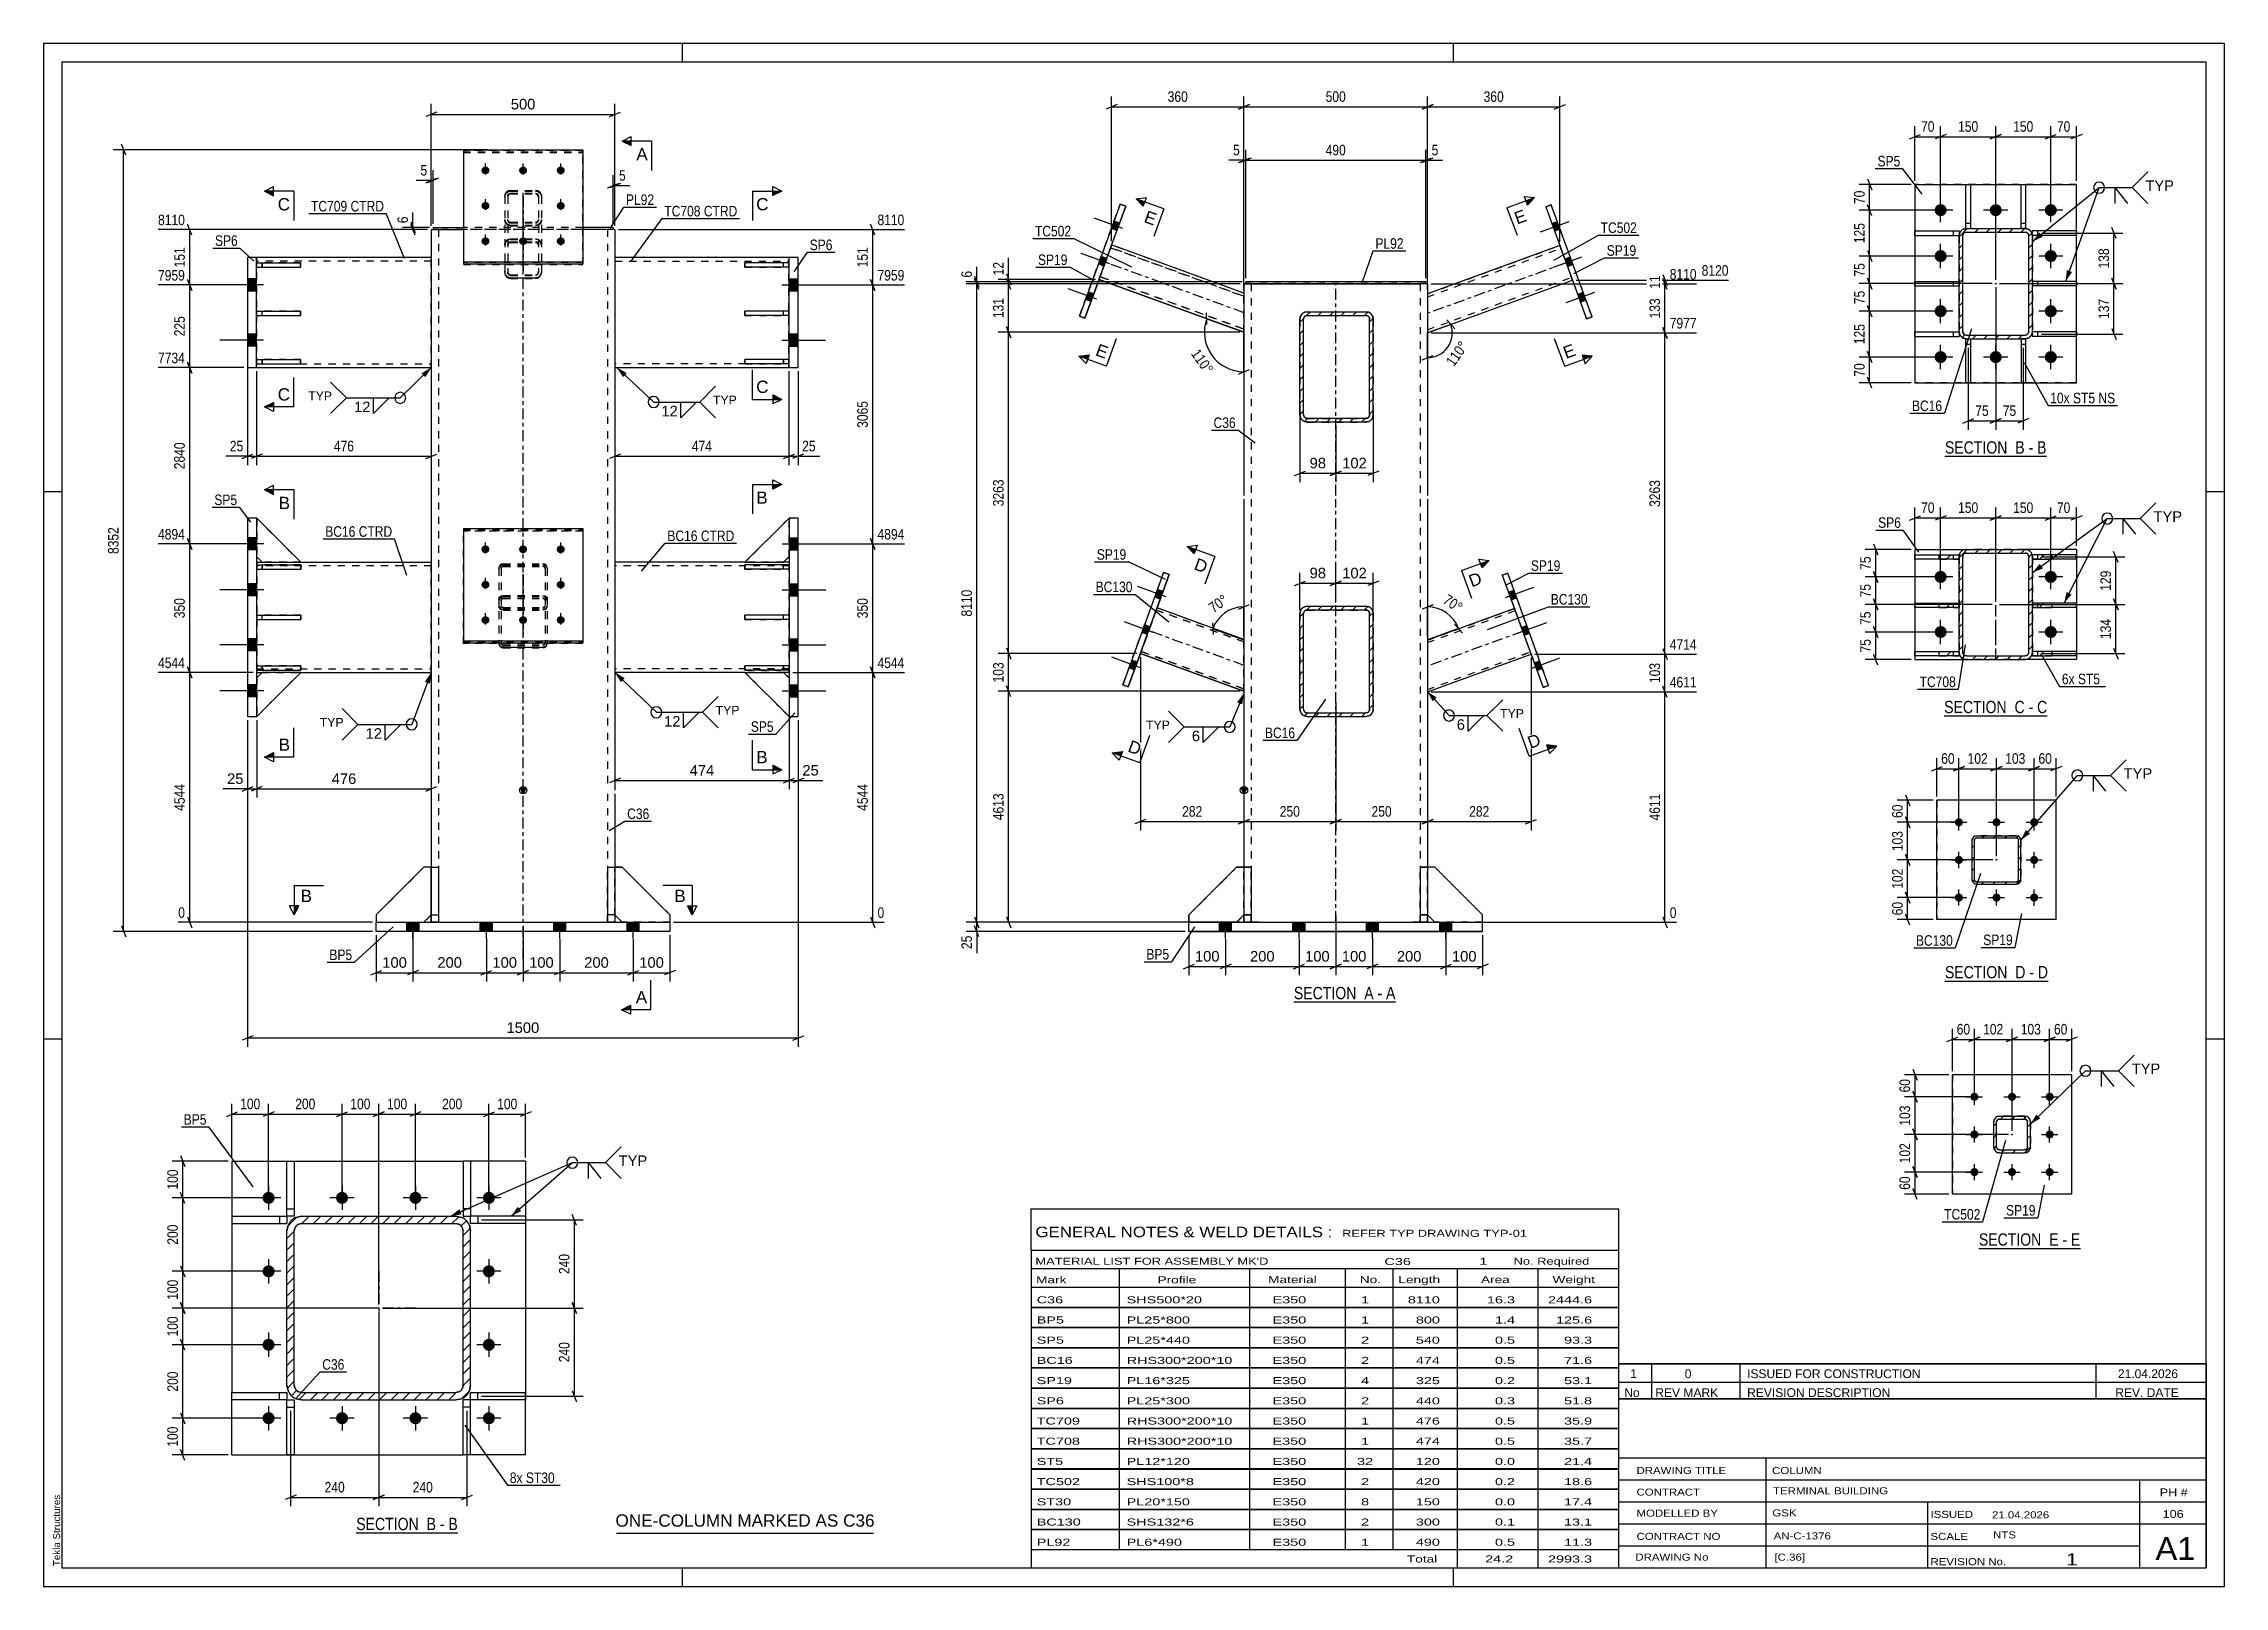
# Paper-space layout 'Layout1' of a CAD drawing. Header units: millimetres. Extents: x 0 to 594, y 0 to 420.
# The model-space entities are those that its viewports show. They can reach past a viewport. Long polylines and large blocks are cut down to what shows.
import ezdxf

# ---------------------------------------------------------------- set-up
doc = ezdxf.new("R2010")
doc.units = ezdxf.units.MM
doc.linetypes.add('DXK_LINE_DOT2', pattern=[3.9198, 1.9599, -1.9599])
doc.linetypes.add('DXK_LINE_DOT3', pattern=[5.9187, 2.979, -0.9799, 0.9799, -0.9799])
doc.layers.add('Viewport layer', color=7, linetype='Continuous', plot=False)
doc.styles.add('Arial', font='arial.ttf', dxfattribs={"height": 0.2})
doc.styles.add('Arial Narrow', font='ARIALN.TTF', dxfattribs={"height": 0.2})

# ---------------------------------------------------------------- blocks, each defined once
blk = doc.blocks.new('Unknown-284869923-1134')
at = {"color": 5, "linetype": 'Continuous'}
for p, q in [((463.4, 239.2), (-130.6, 239.2)), ((-130.6, 239.2), (-130.6, -180.8)), ((43.4, 234.2), (43.4, 239.2)), ((253.4, 234.2), (253.4, 239.2)), ((463.4, -180.8), (463.4, 239.2)), ((458.4, 234.2), (-125.6, 234.2)), ((-125.6, 234.2), (-125.6, -175.8)), ((458.4, -175.8), (458.4, 234.2)), ((-125.6, 117.2), (-130.6, 117.2)), ((463.4, 117.2), (458.4, 117.2)), ((-125.6, -31.8), (-130.6, -31.8)), ((463.4, -31.8), (458.4, -31.8)), ((-125.6, -175.8), (458.4, -175.8)), ((43.4, -180.8), (43.4, -175.8)), ((253.4, -180.8), (253.4, -175.8)), ((-130.6, -180.8), (463.4, -180.8))]:
    blk.add_line(p, q, dxfattribs=at)
at = {"color": 174, "linetype": 'Continuous', "style": 'Arial'}
blk.add_text('Tekla Structures', height=1.9102, rotation=90, dxfattribs=at).set_placement((-126.1, -175.3))
blk = doc.blocks.new('Unknown-284869923-11 - 3399')
at = {"color": 6, "linetype": 'Continuous'}
blk.add_line((-45.44, -166.23), (-17.8, -166.23), dxfattribs=at)
at = {"color": 0, "linetype": 'Continuous'}
blk.add_wipeout([(-27.33, -165.48), (-27.33, -161.98), (-45.44, -161.98), (-45.44, -165.48)], dxfattribs=at)
blk.add_wipeout([(-23.73, -165.48), (-23.73, -161.98), (-26.28, -161.98), (-26.28, -165.48)], dxfattribs=at)
at = {"color": 7, "linetype": 'Continuous', "style": 'Arial Narrow'}
blk.add_text('SECTION ', height=3.34, dxfattribs=at).set_placement((-45.44, -165.48))
at = {"color": 0, "linetype": 'Continuous'}
blk.add_wipeout([(-21.4, -165.48), (-21.4, -161.98), (-22.68, -161.98), (-22.68, -165.48)], dxfattribs=at)
at = {"color": 7, "linetype": 'Continuous', "style": 'Arial Narrow'}
blk.add_text('B', height=3.34, dxfattribs=at).set_placement((-26.28, -165.48))
at = {"color": 0, "linetype": 'Continuous'}
blk.add_wipeout([(-17.8, -165.48), (-17.8, -161.98), (-20.35, -161.98), (-20.35, -165.48)], dxfattribs=at)
at = {"color": 7, "linetype": 'Continuous', "style": 'Arial Narrow'}
for s, p in [('-', (-22.68, -165.48)), ('B', (-20.35, -165.48))]:
    blk.add_text(s, height=3.34, dxfattribs=at).set_placement(p)
blk = doc.blocks.new('Unknown-284869923-13 - 3232')
at = {"color": 6, "linetype": 'Continuous'}
blk.add_line((387.29, -16.01), (415.36, -16.01), dxfattribs=at)
at = {"color": 0, "linetype": 'Continuous'}
blk.add_wipeout([(405.4, -15.26), (405.4, -11.76), (387.29, -11.76), (387.29, -15.26)], dxfattribs=at)
blk.add_wipeout([(409.22, -15.26), (409.22, -11.76), (406.45, -11.76), (406.45, -15.26)], dxfattribs=at)
at = {"color": 7, "linetype": 'Continuous', "style": 'Arial Narrow'}
blk.add_text('SECTION ', height=3.34, dxfattribs=at).set_placement((387.29, -15.26))
at = {"color": 0, "linetype": 'Continuous'}
blk.add_wipeout([(411.54, -15.26), (411.54, -11.76), (410.27, -11.76), (410.27, -15.26)], dxfattribs=at)
at = {"color": 7, "linetype": 'Continuous', "style": 'Arial Narrow'}
blk.add_text('D', height=3.34, dxfattribs=at).set_placement((406.45, -15.26))
at = {"color": 0, "linetype": 'Continuous'}
blk.add_wipeout([(415.36, -15.26), (415.36, -11.76), (412.59, -11.76), (412.59, -15.26)], dxfattribs=at)
at = {"color": 7, "linetype": 'Continuous', "style": 'Arial Narrow'}
for s, p in [('-', (410.27, -15.26)), ('D', (412.59, -15.26))]:
    blk.add_text(s, height=3.34, dxfattribs=at).set_placement(p)
blk = doc.blocks.new('Unknown-284869923-14 - 1795')
at = {"color": 6, "linetype": 'Continuous'}
blk.add_line((387.29, 126.85), (414.94, 126.85), dxfattribs=at)
at = {"color": 0, "linetype": 'Continuous'}
blk.add_wipeout([(405.4, 127.6), (405.4, 131.1), (387.29, 131.1), (387.29, 127.6)], dxfattribs=at)
blk.add_wipeout([(409.01, 127.6), (409.01, 131.1), (406.45, 131.1), (406.45, 127.6)], dxfattribs=at)
at = {"color": 7, "linetype": 'Continuous', "style": 'Arial Narrow'}
blk.add_text('SECTION ', height=3.34, dxfattribs=at).set_placement((387.29, 127.6))
at = {"color": 0, "linetype": 'Continuous'}
blk.add_wipeout([(411.33, 127.6), (411.33, 131.1), (410.06, 131.1), (410.06, 127.6)], dxfattribs=at)
at = {"color": 7, "linetype": 'Continuous', "style": 'Arial Narrow'}
blk.add_text('B', height=3.34, dxfattribs=at).set_placement((406.45, 127.6))
at = {"color": 0, "linetype": 'Continuous'}
blk.add_wipeout([(414.94, 127.6), (414.94, 131.1), (412.38, 131.1), (412.38, 127.6)], dxfattribs=at)
at = {"color": 7, "linetype": 'Continuous', "style": 'Arial Narrow'}
for s, p in [('B', (412.38, 127.6)), ('-', (410.06, 127.6))]:
    blk.add_text(s, height=3.34, dxfattribs=at).set_placement(p)
blk = doc.blocks.new('Unknown-284869923-15 - 1480')
at = {"color": 6, "linetype": 'Continuous'}
blk.add_line((387.08, 56.18), (415.15, 56.18), dxfattribs=at)
at = {"color": 0, "linetype": 'Continuous'}
blk.add_wipeout([(405.19, 56.93), (405.19, 60.43), (387.08, 60.43), (387.08, 56.93)], dxfattribs=at)
blk.add_wipeout([(409.01, 56.93), (409.01, 60.43), (406.24, 60.43), (406.24, 56.93)], dxfattribs=at)
at = {"color": 7, "linetype": 'Continuous', "style": 'Arial Narrow'}
blk.add_text('SECTION ', height=3.34, dxfattribs=at).set_placement((387.08, 56.93))
at = {"color": 0, "linetype": 'Continuous'}
blk.add_wipeout([(411.33, 56.93), (411.33, 60.43), (410.06, 60.43), (410.06, 56.93)], dxfattribs=at)
at = {"color": 7, "linetype": 'Continuous', "style": 'Arial Narrow'}
blk.add_text('C', height=3.34, dxfattribs=at).set_placement((406.24, 56.93))
at = {"color": 0, "linetype": 'Continuous'}
blk.add_wipeout([(415.15, 56.93), (415.15, 60.43), (412.38, 60.43), (412.38, 56.93)], dxfattribs=at)
at = {"color": 7, "linetype": 'Continuous', "style": 'Arial Narrow'}
for s, p in [('C', (412.38, 56.93)), ('-', (410.06, 56.93))]:
    blk.add_text(s, height=3.34, dxfattribs=at).set_placement(p)
blk = doc.blocks.new('Unknown-284869923-16 - 1248')
at = {"color": 6, "linetype": 'Continuous'}
blk.add_line((396.53, -88.79), (424.18, -88.79), dxfattribs=at)
at = {"color": 0, "linetype": 'Continuous'}
blk.add_wipeout([(414.64, -88.04), (414.64, -84.54), (396.53, -84.54), (396.53, -88.04)], dxfattribs=at)
blk.add_wipeout([(418.25, -88.04), (418.25, -84.54), (415.69, -84.54), (415.69, -88.04)], dxfattribs=at)
at = {"color": 7, "linetype": 'Continuous', "style": 'Arial Narrow'}
blk.add_text('SECTION ', height=3.34, dxfattribs=at).set_placement((396.53, -88.04))
at = {"color": 0, "linetype": 'Continuous'}
blk.add_wipeout([(420.57, -88.04), (420.57, -84.54), (419.3, -84.54), (419.3, -88.04)], dxfattribs=at)
at = {"color": 7, "linetype": 'Continuous', "style": 'Arial Narrow'}
blk.add_text('E', height=3.34, dxfattribs=at).set_placement((415.69, -88.04))
at = {"color": 0, "linetype": 'Continuous'}
blk.add_wipeout([(424.18, -88.04), (424.18, -84.54), (421.62, -84.54), (421.62, -88.04)], dxfattribs=at)
at = {"color": 7, "linetype": 'Continuous', "style": 'Arial Narrow'}
for s, p in [('-', (419.3, -88.04)), ('E', (421.62, -88.04))]:
    blk.add_text(s, height=3.34, dxfattribs=at).set_placement(p)
blk = doc.blocks.new('Unknown-284869923-17 - 2164')
at = {"color": 6, "linetype": 'Continuous'}
blk.add_line((209.96, -21.7), (237.61, -21.7), dxfattribs=at)
at = {"color": 0, "linetype": 'Continuous'}
blk.add_wipeout([(228.07, -20.95), (228.07, -17.45), (209.96, -17.45), (209.96, -20.95)], dxfattribs=at)
blk.add_wipeout([(231.67, -20.95), (231.67, -17.45), (229.12, -17.45), (229.12, -20.95)], dxfattribs=at)
at = {"color": 7, "linetype": 'Continuous', "style": 'Arial Narrow'}
blk.add_text('SECTION ', height=3.34, dxfattribs=at).set_placement((209.96, -20.95))
at = {"color": 0, "linetype": 'Continuous'}
blk.add_wipeout([(234, -20.95), (234, -17.45), (232.72, -17.45), (232.72, -20.95)], dxfattribs=at)
at = {"color": 7, "linetype": 'Continuous', "style": 'Arial Narrow'}
blk.add_text('A', height=3.34, dxfattribs=at).set_placement((229.12, -20.95))
at = {"color": 0, "linetype": 'Continuous'}
blk.add_wipeout([(237.61, -20.95), (237.61, -17.45), (235.05, -17.45), (235.05, -20.95)], dxfattribs=at)
at = {"color": 7, "linetype": 'Continuous', "style": 'Arial Narrow'}
for s, p in [('A', (235.05, -20.95)), ('-', (232.72, -20.95))]:
    blk.add_text(s, height=3.34, dxfattribs=at).set_placement(p)
blk = doc.blocks.new('Part-284869923-3416 - 3399')
at = {"linetype": 'Continuous'}
h = blk.add_hatch(dxfattribs=at)
h.set_pattern_fill('', scale=0.7, style=0, pattern_type=0)
h.set_pattern_definition([(45, (-16.7877, -129.7285), (-1.571545, 1.571545), [])])
h.paths.add_polyline_path([(-18.32, -130.03), (-16.79, -129.73), (-15.49, -128.86), (-14.62, -127.56), (-14.32, -126.03), (-14.32, -84.03), (-14.62, -82.5), (-15.49, -81.2), (-16.79, -80.34), (-18.32, -80.03), (-60.32, -80.03), (-61.85, -80.34), (-63.15, -81.2), (-64.01, -82.5), (-64.32, -84.03), (-64.32, -126.03), (-64.01, -127.56), (-63.15, -128.86), (-61.85, -129.73), (-60.32, -130.03)])
h.paths.add_polyline_path([(-61.08, -127.88), (-61.73, -127.45), (-62.17, -126.8), (-62.32, -126.03), (-62.32, -84.03), (-62.17, -83.27), (-61.73, -82.62), (-61.08, -82.19), (-60.32, -82.03), (-18.32, -82.03), (-17.55, -82.19), (-16.9, -82.62), (-16.47, -83.27), (-16.32, -84.03), (-16.32, -126.03), (-16.47, -126.8), (-16.9, -127.45), (-17.55, -127.88), (-18.32, -128.03), (-60.32, -128.03)])
at = {"color": 7, "linetype": 'DXK_LINE_DOT2'}
for p, q in [((-64.32, -84.03), (-64.01, -82.5)), ((-61.85, -80.34), (-60.32, -80.03)), ((-60.32, -82.03), (-61.08, -82.19)), ((-60.32, -80.03), (-18.32, -80.03)), ((-60.32, -82.03), (-18.32, -82.03)), ((-18.32, -80.03), (-16.79, -80.34)), ((-17.55, -82.19), (-18.32, -82.03)), ((-14.62, -82.5), (-14.32, -84.03)), ((-64.32, -126.03), (-64.32, -84.03)), ((-62.17, -83.27), (-62.32, -84.03)), ((-62.32, -126.03), (-62.32, -84.03)), ((-16.32, -84.03), (-16.47, -83.27)), ((-16.32, -126.03), (-16.32, -84.03)), ((-14.32, -126.03), (-14.32, -84.03)), ((-64.01, -127.56), (-64.32, -126.03)), ((-62.32, -126.03), (-62.17, -126.8)), ((-60.32, -130.03), (-61.85, -129.73)), ((-61.08, -127.88), (-60.32, -128.03)), ((-60.32, -128.03), (-18.32, -128.03)), ((-60.32, -130.03), (-18.32, -130.03)), ((-18.32, -128.03), (-17.55, -127.88)), ((-16.79, -129.73), (-18.32, -130.03)), ((-16.47, -126.8), (-16.32, -126.03)), ((-14.32, -126.03), (-14.62, -127.56))]:
    blk.add_line(p, q, dxfattribs=at)
at = {"color": 2, "linetype": 'Continuous'}
for p, q in [((-64.01, -82.5), (-64.32, -84.03)), ((-60.32, -80.03), (-61.85, -80.34)), ((-61.08, -82.19), (-60.32, -82.03)), ((-60.32, -80.03), (-18.32, -80.03)), ((-60.32, -82.03), (-18.32, -82.03)), ((-16.79, -80.34), (-18.32, -80.03)), ((-18.32, -82.03), (-17.55, -82.19)), ((-14.32, -84.03), (-14.62, -82.5)), ((-64.32, -126.03), (-64.32, -84.03)), ((-62.32, -84.03), (-62.17, -83.27)), ((-62.32, -126.03), (-62.32, -84.03)), ((-16.47, -83.27), (-16.32, -84.03)), ((-16.32, -126.03), (-16.32, -84.03)), ((-14.32, -126.03), (-14.32, -84.03)), ((-64.32, -126.03), (-64.01, -127.56)), ((-62.17, -126.8), (-62.32, -126.03)), ((-61.85, -129.73), (-60.32, -130.03)), ((-60.32, -128.03), (-61.08, -127.88)), ((-60.32, -128.03), (-18.32, -128.03)), ((-60.32, -130.03), (-18.32, -130.03)), ((-17.55, -127.88), (-18.32, -128.03)), ((-18.32, -130.03), (-16.79, -129.73)), ((-16.32, -126.03), (-16.47, -126.8)), ((-14.62, -127.56), (-14.32, -126.03))]:
    blk.add_line(p, q, dxfattribs=at)
at = {"color": 7, "linetype": 'DXK_LINE_DOT3'}
for p, q in [((-39.32, -95.03), (-39.32, -115.03)), ((-29.32, -105.03), (-49.32, -105.03))]:
    blk.add_line(p, q, dxfattribs=at)
at = {"color": 7, "linetype": 'DXK_LINE_DOT2'}
for centre, radius, start, end in [((-60.32, -84.03), 4, 112.5, 157.5), ((-60.32, -84.03), 2, 112.5, 157.5), ((-18.32, -84.03), 2, 22.5, 67.5), ((-18.32, -84.03), 4, 22.5, 67.5), ((-60.32, -126.03), 4, 202.5, 247.5), ((-60.32, -126.03), 2, 202.5, 247.5), ((-18.32, -126.03), 2, 292.5, 337.5), ((-18.32, -126.03), 4, 292.5, 337.5)]:
    blk.add_arc(centre, radius, start, end, dxfattribs=at)
at = {"color": 2, "linetype": 'Continuous'}
for centre, radius, start, end in [((-60.32, -84.03), 4, 112.5, 157.5), ((-60.32, -84.03), 2, 112.5, 157.5), ((-18.32, -84.03), 2, 22.5, 67.5), ((-18.32, -84.03), 4, 22.5, 67.5), ((-60.32, -126.03), 4, 202.5, 247.5), ((-60.32, -126.03), 2, 202.5, 247.5), ((-18.32, -126.03), 2, 292.5, 337.5), ((-18.32, -126.03), 4, 292.5, 337.5)]:
    blk.add_arc(centre, radius, start, end, dxfattribs=at)
blk = doc.blocks.new('Part-284869923-3453 - 3399')
at = {"color": 2, "linetype": 'Continuous'}
for p, q in [((-79.32, -65.03), (-64.32, -65.03)), ((-79.32, -65.03), (-79.32, -80.03)), ((-62.32, -65.03), (-16.32, -65.03)), ((0.68, -65.03), (-14.32, -65.03)), ((0.68, -65.03), (0.68, -80.03)), ((-79.32, -82.03), (-79.32, -128.03)), ((0.68, -82.03), (0.68, -128.03)), ((-79.32, -145.03), (-79.32, -130.03)), ((0.68, -145.03), (0.68, -130.03)), ((-79.32, -145.03), (-64.32, -145.03)), ((-62.32, -145.03), (-16.32, -145.03)), ((0.68, -145.03), (-14.32, -145.03))]:
    blk.add_line(p, q, dxfattribs=at)
at = {"color": 7, "linetype": 'DXK_LINE_DOT2'}
for p, q in [((-64.32, -65.03), (-62.32, -65.03)), ((-14.32, -65.03), (-16.32, -65.03)), ((-79.32, -80.03), (-79.32, -82.03)), ((0.68, -80.03), (0.68, -82.03)), ((-79.32, -130.03), (-79.32, -128.03)), ((0.68, -130.03), (0.68, -128.03)), ((-64.32, -145.03), (-62.32, -145.03)), ((-14.32, -145.03), (-16.32, -145.03))]:
    blk.add_line(p, q, dxfattribs=at)
blk = doc.blocks.new('Bolt-284869923-3411 - 3399')
at = {"linetype": 'Continuous'}
for points in [[(-67.67, -75.03, -1), (-70.97, -75.03, -1)], [(-47.67, -75.03, -1), (-50.97, -75.03, -1)], [(-27.67, -75.03, -1), (-30.97, -75.03, -1)], [(-7.67, -75.03, -1), (-10.97, -75.03, -1)], [(-67.67, -95.03, -1), (-70.97, -95.03, -1)], [(-7.67, -95.03, -1), (-10.97, -95.03, -1)], [(-67.67, -115.03, -1), (-70.97, -115.03, -1)], [(-7.67, -115.03, -1), (-10.97, -115.03, -1)], [(-67.67, -135.03, -1), (-70.97, -135.03, -1)], [(-47.67, -135.03, -1), (-50.97, -135.03, -1)], [(-27.67, -135.03, -1), (-30.97, -135.03, -1)], [(-7.67, -135.03, -1), (-10.97, -135.03, -1)]]:
    blk.add_hatch(color=1, dxfattribs=at).paths.add_polyline_path(points)
at = {"color": 1, "linetype": 'Continuous'}
for p, q in [((-66.02, -75.03), (-72.62, -75.03)), ((-69.32, -71.73), (-69.32, -78.33)), ((-46.02, -75.03), (-52.62, -75.03)), ((-49.32, -71.73), (-49.32, -78.33)), ((-26.02, -75.03), (-32.62, -75.03)), ((-29.32, -71.73), (-29.32, -78.33)), ((-6.02, -75.03), (-12.62, -75.03)), ((-9.32, -71.73), (-9.32, -78.33)), ((-66.02, -95.03), (-72.62, -95.03)), ((-69.32, -91.73), (-69.32, -98.33)), ((-6.02, -95.03), (-12.62, -95.03)), ((-9.32, -91.73), (-9.32, -98.33)), ((-69.32, -111.73), (-69.32, -118.33)), ((-9.32, -111.73), (-9.32, -118.33)), ((-66.02, -115.03), (-72.62, -115.03)), ((-6.02, -115.03), (-12.62, -115.03)), ((-66.02, -135.03), (-72.62, -135.03)), ((-69.32, -131.73), (-69.32, -138.33)), ((-46.02, -135.03), (-52.62, -135.03)), ((-49.32, -131.73), (-49.32, -138.33)), ((-26.02, -135.03), (-32.62, -135.03)), ((-29.32, -131.73), (-29.32, -138.33)), ((-6.02, -135.03), (-12.62, -135.03)), ((-9.32, -131.73), (-9.32, -138.33))]:
    blk.add_line(p, q, dxfattribs=at)
blk = doc.blocks.new('Part-284869923-3468 - 3399')
at = {"color": 2, "linetype": 'Continuous'}
for p, q in [((-16.32, -65.03), (-16.32, -80.03)), ((-14.32, -65.03), (-16.32, -65.03)), ((-14.32, -65.03), (-14.32, -80.03)), ((-14.32, -78.03), (-16.32, -78.03)), ((-16.32, -80.03), (-14.32, -80.03))]:
    blk.add_line(p, q, dxfattribs=at)
blk = doc.blocks.new('Part-284869923-3473 - 3399')
at = {"color": 2, "linetype": 'Continuous'}
for p, q in [((0.68, -80.03), (-14.32, -80.03)), ((-14.32, -82.03), (-14.32, -80.03)), ((0.68, -82.03), (-14.32, -82.03)), ((-12.32, -80.03), (-12.32, -82.03)), ((0.68, -80.03), (0.68, -82.03))]:
    blk.add_line(p, q, dxfattribs=at)
blk = doc.blocks.new('Part-284869923-3478 - 3399')
at = {"color": 2, "linetype": 'Continuous'}
for p, q in [((-16.32, -145.03), (-16.32, -130.03)), ((-14.32, -130.03), (-16.32, -130.03)), ((-14.32, -145.03), (-14.32, -130.03)), ((-14.32, -132.03), (-16.32, -132.03)), ((-14.32, -145.03), (-16.32, -145.03))]:
    blk.add_line(p, q, dxfattribs=at)
blk = doc.blocks.new('Part-284869923-3483 - 3399')
at = {"color": 2, "linetype": 'Continuous'}
for p, q in [((-14.32, -130.03), (-14.32, -128.03)), ((-14.32, -128.03), (0.68, -128.03)), ((0.68, -130.03), (-14.32, -130.03)), ((-12.32, -130.03), (-12.32, -128.03)), ((0.68, -128.03), (0.68, -130.03))]:
    blk.add_line(p, q, dxfattribs=at)
blk = doc.blocks.new('Part-284869923-3488 - 3399')
at = {"color": 2, "linetype": 'Continuous'}
for p, q in [((-64.32, -80.03), (-64.32, -65.03)), ((-64.32, -65.03), (-62.32, -65.03)), ((-62.32, -65.03), (-62.32, -80.03)), ((-64.32, -78.03), (-62.32, -78.03)), ((-62.32, -80.03), (-64.32, -80.03))]:
    blk.add_line(p, q, dxfattribs=at)
blk = doc.blocks.new('Part-284869923-3493 - 3399')
at = {"color": 2, "linetype": 'Continuous'}
for p, q in [((-79.32, -80.03), (-79.32, -82.03)), ((-79.32, -80.03), (-64.32, -80.03)), ((-79.32, -82.03), (-64.32, -82.03)), ((-66.32, -80.03), (-66.32, -82.03)), ((-64.32, -80.03), (-64.32, -82.03))]:
    blk.add_line(p, q, dxfattribs=at)
blk = doc.blocks.new('Part-284869923-3498 - 3399')
at = {"color": 2, "linetype": 'Continuous'}
for p, q in [((-64.32, -145.03), (-64.32, -130.03)), ((-64.32, -130.03), (-62.32, -130.03)), ((-62.32, -130.03), (-62.32, -145.03)), ((-64.32, -132.03), (-62.32, -132.03)), ((-62.32, -145.03), (-64.32, -145.03))]:
    blk.add_line(p, q, dxfattribs=at)
blk = doc.blocks.new('Part-284869923-3503 - 3399')
at = {"color": 2, "linetype": 'Continuous'}
for p, q in [((-79.32, -130.03), (-79.32, -128.03)), ((-79.32, -128.03), (-64.32, -128.03)), ((-64.32, -130.03), (-79.32, -130.03)), ((-66.32, -130.03), (-66.32, -128.03)), ((-64.32, -128.03), (-64.32, -130.03))]:
    blk.add_line(p, q, dxfattribs=at)
blk = doc.blocks.new('Part-284869923-2782 - 2651')
at = {"color": 2, "linetype": 'Continuous'}
for p, q in [((72.44, 83.6), (60.44, 83.6)), ((60.44, 82.4), (60.44, 83.6)), ((72.44, 83.6), (72.44, 82.4)), ((72.44, 82.4), (60.44, 82.4))]:
    blk.add_line(p, q, dxfattribs=at)
at = {"color": 7, "linetype": 'DXK_LINE_DOT2'}
blk.add_line((70.94, 82.4), (70.94, 83.6), dxfattribs=at)
blk = doc.blocks.new('Part-284869923-2654 - 2651')
at = {"color": 2, "linetype": 'Continuous'}
for p, q in [((72.4, 179.53), (60.4, 179.53)), ((60.4, 178.33), (60.4, 179.53)), ((72.4, 178.33), (60.4, 178.33)), ((72.4, 179.53), (72.4, 178.33))]:
    blk.add_line(p, q, dxfattribs=at)
at = {"color": 7, "linetype": 'DXK_LINE_DOT2'}
blk.add_line((70.9, 178.33), (70.9, 179.53), dxfattribs=at)
blk = doc.blocks.new('Part-284869923-2750 - 2651')
at = {"color": 7, "linetype": 'DXK_LINE_DOT2'}
for p, q in [((23, 0), (23, 15)), ((23, 15), (25, 15)), ((25, 15), (25, 0)), ((25, 2), (23, 2)), ((25, 0), (23, 0))]:
    blk.add_line(p, q, dxfattribs=at)
blk = doc.blocks.new('Part-284869923-2781 - 2651')
at = {"color": 2, "linetype": 'Continuous'}
for p, q in [((-75.1, 181), (-75.1, 151)), ((-72.6, 181), (-75.1, 181)), ((-72.6, 151), (-72.6, 181)), ((-75.1, 151), (-72.6, 151))]:
    blk.add_line(p, q, dxfattribs=at)
blk = doc.blocks.new('Part-284869923-2653 - 2651')
at = {"color": 2, "linetype": 'Continuous'}
for p, q in [((72.4, 153.23), (60.4, 153.23)), ((60.4, 152.03), (60.4, 153.23)), ((72.4, 152.03), (60.4, 152.03)), ((72.4, 153.23), (72.4, 152.03))]:
    blk.add_line(p, q, dxfattribs=at)
at = {"color": 7, "linetype": 'DXK_LINE_DOT2'}
blk.add_line((70.9, 152.03), (70.9, 153.23), dxfattribs=at)
blk = doc.blocks.new('Part-284869923-2783 - 2651')
at = {"color": 2, "linetype": 'Continuous'}
for p, q in [((-72.6, 153.23), (-60.6, 153.23)), ((-72.6, 153.23), (-72.6, 152.03)), ((-72.6, 152.03), (-60.6, 152.03)), ((-60.6, 153.23), (-60.6, 152.03))]:
    blk.add_line(p, q, dxfattribs=at)
at = {"color": 7, "linetype": 'DXK_LINE_DOT2'}
blk.add_line((-71.1, 152.03), (-71.1, 153.23), dxfattribs=at)
blk = doc.blocks.new('Part-284869923-2655 - 2651')
at = {"color": 2, "linetype": 'Continuous'}
for p, q in [((72.4, 166.38), (60.4, 166.38)), ((60.4, 165.18), (60.4, 166.38)), ((72.4, 166.38), (72.4, 165.18)), ((72.4, 165.18), (60.4, 165.18))]:
    blk.add_line(p, q, dxfattribs=at)
at = {"color": 7, "linetype": 'DXK_LINE_DOT2'}
blk.add_line((70.9, 165.18), (70.9, 166.38), dxfattribs=at)
blk = doc.blocks.new('Part-284869923-2784 - 2651')
at = {"color": 2, "linetype": 'Continuous'}
for p, q in [((72.44, 97.35), (60.44, 97.35)), ((60.44, 96.15), (60.44, 97.35)), ((72.44, 96.15), (60.44, 96.15)), ((72.44, 97.35), (72.44, 96.15))]:
    blk.add_line(p, q, dxfattribs=at)
at = {"color": 7, "linetype": 'DXK_LINE_DOT2'}
blk.add_line((70.94, 96.15), (70.94, 97.35), dxfattribs=at)
blk = doc.blocks.new('Part-284869923-2656 - 2651')
at = {"color": 7, "linetype": 'DXK_LINE_DOT2'}
for p, q in [((72.4, 153.23), (60.4, 153.23)), ((60.4, 153.23), (60.4, 152.03)), ((60.4, 152.03), (72.4, 152.03)), ((70.9, 153.23), (70.9, 152.03)), ((72.4, 152.03), (72.4, 153.23))]:
    blk.add_line(p, q, dxfattribs=at)
blk = doc.blocks.new('Part-284869923-2842 - 2651')
at = {"color": 7, "linetype": 'DXK_LINE_DOT2'}
for p, q in [((-72.56, 99.5), (-72.56, 110)), ((-72.56, 110), (-60.56, 98)), ((-71.06, 98), (-72.56, 99.5)), ((-60.56, 98), (-71.06, 98))]:
    blk.add_line(p, q, dxfattribs=at)
blk = doc.blocks.new('Part-284869923-2785 - 2651')
at = {"color": 7, "linetype": 'DXK_LINE_DOT2'}
for p, q in [((72.44, 83.6), (60.44, 83.6)), ((60.44, 83.6), (60.44, 82.4)), ((70.94, 82.4), (70.94, 83.6)), ((72.44, 82.4), (72.44, 83.6)), ((60.44, 82.4), (72.44, 82.4))]:
    blk.add_line(p, q, dxfattribs=at)
blk = doc.blocks.new('Part-284869923-2657 - 2651')
at = {"color": 7, "linetype": 'DXK_LINE_DOT2'}
for p, q in [((72.4, 179.53), (60.4, 179.53)), ((60.4, 179.53), (60.4, 178.33)), ((60.4, 178.33), (72.4, 178.33)), ((70.9, 178.33), (70.9, 179.53)), ((72.4, 178.33), (72.4, 179.53))]:
    blk.add_line(p, q, dxfattribs=at)
blk = doc.blocks.new('Part-284869923-2786 - 2651')
at = {"color": 7, "linetype": 'DXK_LINE_DOT2'}
for p, q in [((-60.6, 153.23), (-72.6, 153.23)), ((-72.6, 153.23), (-72.6, 152.03)), ((-72.6, 152.03), (-60.6, 152.03)), ((-71.1, 153.23), (-71.1, 152.03)), ((-60.6, 152.03), (-60.6, 153.23))]:
    blk.add_line(p, q, dxfattribs=at)
blk = doc.blocks.new('Part-284869923-2658 - 2651')
at = {"color": 7, "linetype": 'DXK_LINE_DOT2'}
for p, q in [((72.4, 166.38), (60.4, 166.38)), ((60.4, 166.38), (60.4, 165.18)), ((70.9, 165.18), (70.9, 166.38)), ((72.4, 165.18), (72.4, 166.38)), ((60.4, 165.18), (72.4, 165.18))]:
    blk.add_line(p, q, dxfattribs=at)
blk = doc.blocks.new('Part-284869923-2787 - 2651')
at = {"color": 7, "linetype": 'DXK_LINE_DOT2'}
for p, q in [((72.44, 97.35), (60.44, 97.35)), ((60.44, 97.35), (60.44, 96.15)), ((60.44, 96.15), (72.44, 96.15)), ((70.94, 96.15), (70.94, 97.35)), ((72.44, 96.15), (72.44, 97.35))]:
    blk.add_line(p, q, dxfattribs=at)
blk = doc.blocks.new('Bolt-284869923-2659 - 2651')
at = {"linetype": 'Continuous'}
for points in [[(-10.25, 203.65), (-10.48, 203.67), (-10.69, 203.74), (-10.89, 203.85), (-11.06, 203.99), (-11.2, 204.17), (-11.29, 204.36), (-11.34, 204.57), (-11.34, 204.79), (-11.29, 205), (-11.2, 205.2), (-11.06, 205.37), (-10.89, 205.52), (-10.69, 205.63), (-10.48, 205.69), (-10.25, 205.72), (-10.02, 205.69), (-9.8, 205.63), (-9.6, 205.52), (-9.43, 205.37), (-9.29, 205.2), (-9.2, 205), (-9.15, 204.79), (-9.15, 204.57), (-9.2, 204.36), (-9.29, 204.17), (-9.43, 203.99), (-9.6, 203.85), (-9.8, 203.74), (-10.02, 203.67)], [(0, 203.65), (-0.23, 203.67), (-0.44, 203.74), (-0.64, 203.85), (-0.81, 203.99), (-0.95, 204.17), (-1.04, 204.36), (-1.09, 204.57), (-1.09, 204.79), (-1.04, 205), (-0.95, 205.2), (-0.81, 205.37), (-0.64, 205.52), (-0.44, 205.63), (-0.23, 205.69), (0, 205.72), (0.23, 205.69), (0.45, 205.63), (0.65, 205.52), (0.82, 205.37), (0.96, 205.2), (1.05, 205), (1.1, 204.79), (1.1, 204.57), (1.05, 204.36), (0.96, 204.17), (0.82, 203.99), (0.65, 203.85), (0.45, 203.74), (0.23, 203.67)], [(10.25, 203.65), (10.02, 203.67), (9.81, 203.74), (9.61, 203.85), (9.44, 203.99), (9.3, 204.17), (9.21, 204.36), (9.16, 204.57), (9.16, 204.79), (9.21, 205), (9.3, 205.2), (9.44, 205.37), (9.61, 205.52), (9.81, 205.63), (10.02, 205.69), (10.25, 205.72), (10.48, 205.69), (10.7, 205.63), (10.9, 205.52), (11.07, 205.37), (11.21, 205.2), (11.3, 205), (11.35, 204.79), (11.35, 204.57), (11.3, 204.36), (11.21, 204.17), (11.07, 203.99), (10.9, 203.85), (10.7, 203.74), (10.48, 203.67)], [(-10.25, 194.02), (-10.48, 194.04), (-10.69, 194.11), (-10.89, 194.21), (-11.06, 194.36), (-11.2, 194.53), (-11.29, 194.73), (-11.34, 194.94), (-11.34, 195.16), (-11.29, 195.37), (-11.2, 195.57), (-11.06, 195.74), (-10.89, 195.89), (-10.69, 196), (-10.48, 196.06), (-10.25, 196.08), (-10.02, 196.06), (-9.8, 196), (-9.6, 195.89), (-9.43, 195.74), (-9.29, 195.57), (-9.2, 195.37), (-9.15, 195.16), (-9.15, 194.94), (-9.2, 194.73), (-9.29, 194.53), (-9.43, 194.36), (-9.6, 194.21), (-9.8, 194.11), (-10.02, 194.04)], [(10.25, 194.02), (10.02, 194.04), (9.81, 194.11), (9.61, 194.21), (9.44, 194.36), (9.3, 194.53), (9.21, 194.73), (9.16, 194.94), (9.16, 195.16), (9.21, 195.37), (9.3, 195.57), (9.44, 195.74), (9.61, 195.89), (9.81, 196), (10.02, 196.06), (10.25, 196.08), (10.48, 196.06), (10.7, 196), (10.9, 195.89), (11.07, 195.74), (11.21, 195.57), (11.3, 195.37), (11.35, 195.16), (11.35, 194.94), (11.3, 194.73), (11.21, 194.53), (11.07, 194.36), (10.9, 194.21), (10.7, 194.11), (10.48, 194.04)], [(-10.25, 184.39), (-10.48, 184.41), (-10.69, 184.47), (-10.89, 184.58), (-11.06, 184.73), (-11.2, 184.9), (-11.29, 185.1), (-11.34, 185.31), (-11.34, 185.53), (-11.29, 185.74), (-11.2, 185.94), (-11.06, 186.11), (-10.89, 186.26), (-10.69, 186.36), (-10.48, 186.43), (-10.25, 186.45), (-10.02, 186.43), (-9.8, 186.36), (-9.6, 186.26), (-9.43, 186.11), (-9.29, 185.94), (-9.2, 185.74), (-9.15, 185.53), (-9.15, 185.31), (-9.2, 185.1), (-9.29, 184.9), (-9.43, 184.73), (-9.6, 184.58), (-9.8, 184.47), (-10.02, 184.41)], [(0, 184.39), (-0.23, 184.41), (-0.44, 184.47), (-0.64, 184.58), (-0.81, 184.73), (-0.95, 184.9), (-1.04, 185.1), (-1.09, 185.31), (-1.09, 185.53), (-1.04, 185.74), (-0.95, 185.94), (-0.81, 186.11), (-0.64, 186.26), (-0.44, 186.36), (-0.23, 186.43), (0, 186.45), (0.23, 186.43), (0.45, 186.36), (0.65, 186.26), (0.82, 186.11), (0.96, 185.94), (1.05, 185.74), (1.1, 185.53), (1.1, 185.31), (1.05, 185.1), (0.96, 184.9), (0.82, 184.73), (0.65, 184.58), (0.45, 184.47), (0.23, 184.41)], [(10.25, 184.39), (10.02, 184.41), (9.81, 184.47), (9.61, 184.58), (9.44, 184.73), (9.3, 184.9), (9.21, 185.1), (9.16, 185.31), (9.16, 185.53), (9.21, 185.74), (9.3, 185.94), (9.44, 186.11), (9.61, 186.26), (9.81, 186.36), (10.02, 186.43), (10.25, 186.45), (10.48, 186.43), (10.7, 186.36), (10.9, 186.26), (11.07, 186.11), (11.21, 185.94), (11.3, 185.74), (11.35, 185.53), (11.35, 185.31), (11.3, 185.1), (11.21, 184.9), (11.07, 184.73), (10.9, 184.58), (10.7, 184.47), (10.48, 184.41)]]:
    blk.add_hatch(color=1, dxfattribs=at).paths.add_polyline_path(points)
at = {"color": 1, "linetype": 'Continuous'}
for p, q in [((-10.25, 203.69), (-10.25, 206.53)), ((0, 203.69), (0, 206.53)), ((10.25, 203.69), (10.25, 206.53)), ((-10.25, 194.06), (-10.25, 196.9)), ((10.25, 194.06), (10.25, 196.9)), ((-10.25, 184.43), (-10.25, 187.27)), ((0, 184.43), (0, 187.27)), ((10.25, 184.43), (10.25, 187.27))]:
    blk.add_line(p, q, dxfattribs=at)
blk = doc.blocks.new('Part-284869923-2788 - 2651')
at = {"color": 7, "linetype": 'DXK_LINE_DOT2'}
for p, q in [((60.44, 68), (70.94, 68)), ((72.44, 56), (60.44, 68)), ((70.94, 68), (72.44, 66.5)), ((72.44, 66.5), (72.44, 56))]:
    blk.add_line(p, q, dxfattribs=at)
blk = doc.blocks.new('Part-284869923-2660 - 2651')
at = {"color": 2, "linetype": 'Continuous'}
for p, q in [((-16.25, 210.32), (16.25, 210.32)), ((-16.25, 210.32), (-16.25, 179.23)), ((16.25, 210.32), (16.25, 179.23)), ((-16.25, 179.78), (16.25, 179.78)), ((-16.25, 179.23), (16.25, 179.23))]:
    blk.add_line(p, q, dxfattribs=at)
at = {"color": 7, "linetype": 'DXK_LINE_DOT2'}
blk.add_line((-16.25, 209.77), (16.25, 209.77), dxfattribs=at)
blk = doc.blocks.new('Bolt-284869923-2666 - 2651')
at = {"linetype": 'Continuous'}
for points in [[(-10.25, 100.48), (-10.48, 100.5), (-10.69, 100.57), (-10.89, 100.68), (-11.06, 100.83), (-11.2, 101.01), (-11.29, 101.21), (-11.34, 101.42), (-11.34, 101.64), (-11.29, 101.86), (-11.2, 102.06), (-11.06, 102.24), (-10.89, 102.39), (-10.69, 102.5), (-10.48, 102.56), (-10.25, 102.59), (-10.02, 102.56), (-9.8, 102.5), (-9.6, 102.39), (-9.43, 102.24), (-9.29, 102.06), (-9.2, 101.86), (-9.15, 101.64), (-9.15, 101.42), (-9.2, 101.21), (-9.29, 101.01), (-9.43, 100.83), (-9.6, 100.68), (-9.8, 100.57), (-10.02, 100.5)], [(0, 100.48), (-0.23, 100.5), (-0.44, 100.57), (-0.64, 100.68), (-0.81, 100.83), (-0.95, 101.01), (-1.04, 101.21), (-1.09, 101.42), (-1.09, 101.64), (-1.04, 101.86), (-0.95, 102.06), (-0.81, 102.24), (-0.64, 102.39), (-0.44, 102.5), (-0.23, 102.56), (0, 102.59), (0.23, 102.56), (0.45, 102.5), (0.65, 102.39), (0.82, 102.24), (0.96, 102.06), (1.05, 101.86), (1.1, 101.64), (1.1, 101.42), (1.05, 101.21), (0.96, 101.01), (0.82, 100.83), (0.65, 100.68), (0.45, 100.57), (0.23, 100.5)], [(10.25, 100.48), (10.02, 100.5), (9.81, 100.57), (9.61, 100.68), (9.44, 100.83), (9.3, 101.01), (9.21, 101.21), (9.16, 101.42), (9.16, 101.64), (9.21, 101.86), (9.3, 102.06), (9.44, 102.24), (9.61, 102.39), (9.81, 102.5), (10.02, 102.56), (10.25, 102.59), (10.48, 102.56), (10.7, 102.5), (10.9, 102.39), (11.07, 102.24), (11.21, 102.06), (11.3, 101.86), (11.35, 101.64), (11.35, 101.42), (11.3, 101.21), (11.21, 101.01), (11.07, 100.83), (10.9, 100.68), (10.7, 100.57), (10.48, 100.5)], [(-10.25, 90.87), (-10.48, 90.89), (-10.69, 90.96), (-10.89, 91.07), (-11.06, 91.21), (-11.2, 91.39), (-11.29, 91.58), (-11.34, 91.79), (-11.34, 92.01), (-11.29, 92.22), (-11.2, 92.42), (-11.06, 92.59), (-10.89, 92.74), (-10.69, 92.85), (-10.48, 92.91), (-10.25, 92.94), (-10.02, 92.91), (-9.8, 92.85), (-9.6, 92.74), (-9.43, 92.59), (-9.29, 92.42), (-9.2, 92.22), (-9.15, 92.01), (-9.15, 91.79), (-9.2, 91.58), (-9.29, 91.39), (-9.43, 91.21), (-9.6, 91.07), (-9.8, 90.96), (-10.02, 90.89)], [(10.25, 90.87), (10.02, 90.89), (9.81, 90.96), (9.61, 91.07), (9.44, 91.21), (9.3, 91.39), (9.21, 91.58), (9.16, 91.79), (9.16, 92.01), (9.21, 92.22), (9.3, 92.42), (9.44, 92.59), (9.61, 92.74), (9.81, 92.85), (10.02, 92.91), (10.25, 92.94), (10.48, 92.91), (10.7, 92.85), (10.9, 92.74), (11.07, 92.59), (11.21, 92.42), (11.3, 92.22), (11.35, 92.01), (11.35, 91.79), (11.3, 91.58), (11.21, 91.39), (11.07, 91.21), (10.9, 91.07), (10.7, 90.96), (10.48, 90.89)], [(-10.25, 81.24), (-10.48, 81.26), (-10.69, 81.33), (-10.89, 81.43), (-11.06, 81.58), (-11.2, 81.75), (-11.29, 81.95), (-11.34, 82.16), (-11.34, 82.38), (-11.29, 82.59), (-11.2, 82.79), (-11.06, 82.96), (-10.89, 83.11), (-10.69, 83.21), (-10.48, 83.28), (-10.25, 83.3), (-10.02, 83.28), (-9.8, 83.21), (-9.6, 83.11), (-9.43, 82.96), (-9.29, 82.79), (-9.2, 82.59), (-9.15, 82.38), (-9.15, 82.16), (-9.2, 81.95), (-9.29, 81.75), (-9.43, 81.58), (-9.6, 81.43), (-9.8, 81.33), (-10.02, 81.26)], [(0, 81.24), (-0.23, 81.26), (-0.44, 81.33), (-0.64, 81.43), (-0.81, 81.58), (-0.95, 81.75), (-1.04, 81.95), (-1.09, 82.16), (-1.09, 82.38), (-1.04, 82.59), (-0.95, 82.79), (-0.81, 82.96), (-0.64, 83.11), (-0.44, 83.21), (-0.23, 83.28), (0, 83.3), (0.23, 83.28), (0.45, 83.21), (0.65, 83.11), (0.82, 82.96), (0.96, 82.79), (1.05, 82.59), (1.1, 82.38), (1.1, 82.16), (1.05, 81.95), (0.96, 81.75), (0.82, 81.58), (0.65, 81.43), (0.45, 81.33), (0.23, 81.26)], [(10.25, 81.24), (10.02, 81.26), (9.81, 81.33), (9.61, 81.43), (9.44, 81.58), (9.3, 81.75), (9.21, 81.95), (9.16, 82.16), (9.16, 82.38), (9.21, 82.59), (9.3, 82.79), (9.44, 82.96), (9.61, 83.11), (9.81, 83.21), (10.02, 83.28), (10.25, 83.3), (10.48, 83.28), (10.7, 83.21), (10.9, 83.11), (11.07, 82.96), (11.21, 82.79), (11.3, 82.59), (11.35, 82.38), (11.35, 82.16), (11.3, 81.95), (11.21, 81.75), (11.07, 81.58), (10.9, 81.43), (10.7, 81.33), (10.48, 81.26)]]:
    blk.add_hatch(color=1, dxfattribs=at).paths.add_polyline_path(points)
at = {"color": 1, "linetype": 'Continuous'}
for p, q in [((-10.25, 100.54), (-10.25, 103.38)), ((0, 100.54), (0, 103.38)), ((10.25, 100.54), (10.25, 103.38)), ((-10.25, 90.91), (-10.25, 93.75)), ((10.25, 90.91), (10.25, 93.75)), ((-10.25, 81.28), (-10.25, 84.12)), ((0, 81.28), (0, 84.12)), ((10.25, 81.28), (10.25, 84.12))]:
    blk.add_line(p, q, dxfattribs=at)
blk = doc.blocks.new('Part-284869923-2667 - 2651')
at = {"color": 2, "linetype": 'Continuous'}
for p, q in [((-16.25, 107.17), (16.25, 107.17)), ((-16.25, 107.17), (-16.25, 76.09)), ((16.25, 107.17), (16.25, 76.09)), ((-16.25, 76.63), (16.25, 76.63)), ((-16.25, 76.09), (16.25, 76.09))]:
    blk.add_line(p, q, dxfattribs=at)
at = {"color": 7, "linetype": 'DXK_LINE_DOT2'}
blk.add_line((-16.25, 106.63), (16.25, 106.63), dxfattribs=at)
blk = doc.blocks.new('Part-284869923-2796 - 2651')
at = {"color": 2, "linetype": 'Continuous'}
for p, q in [((-24.5, 189.18), (-16.25, 189.18)), ((-24.5, 189.18), (-24.5, 188.58)), ((-24.5, 188.58), (-22.82, 188.58)), ((24.5, 189.18), (16.25, 189.18)), ((24.5, 188.58), (22.82, 188.58)), ((24.5, 189.18), (24.5, 188.58))]:
    blk.add_line(p, q, dxfattribs=at)
at = {"color": 7, "linetype": 'DXK_LINE_DOT2'}
for p, q in [((22.82, 188.58), (-22.82, 188.58)), ((16.25, 189.18), (-16.25, 189.18))]:
    blk.add_line(p, q, dxfattribs=at)
blk = doc.blocks.new('Part-284869923-2797 - 2651')
at = {"color": 7, "linetype": 'DXK_LINE_DOT2'}
for p, q in [((-4.88, 198.27), (-5, 197.7)), ((-5, 197.7), (-5, 179.23)), ((-4.53, 198.76), (-4.88, 198.27)), ((-4.01, 199.09), (-4.53, 198.76)), ((-4.2, 197.7), (-4.14, 197.99)), ((-4.2, 197.7), (-4.2, 177.14)), ((-4.14, 197.99), (-3.96, 198.23)), ((-3.4, 199.2), (-4.01, 199.09)), ((-3.96, 198.23), (-3.7, 198.39)), ((-3.7, 198.39), (-3.4, 198.45)), ((-3.4, 199.2), (3.4, 199.2)), ((-3.4, 198.45), (3.4, 198.45)), ((4.02, 199.09), (3.4, 199.2)), ((3.4, 198.45), (3.71, 198.39)), ((3.71, 198.39), (3.97, 198.23)), ((3.97, 198.23), (4.14, 197.99)), ((4.53, 198.76), (4.02, 199.09)), ((4.14, 197.99), (4.2, 197.7)), ((4.2, 197.7), (4.2, 177.14)), ((4.88, 198.27), (4.53, 198.76)), ((5, 197.7), (4.88, 198.27)), ((5, 197.7), (5, 179.23)), ((-5, 191.31), (-4.88, 190.73)), ((-4.88, 190.73), (-4.53, 190.25)), ((-4.53, 190.25), (-4.01, 189.92)), ((-4.14, 191.02), (-4.2, 191.31)), ((-3.96, 190.78), (-4.14, 191.02)), ((-3.7, 190.61), (-3.96, 190.78)), ((-3.4, 190.56), (-3.7, 190.61)), ((-3.4, 190.56), (3.4, 190.56)), ((3.71, 190.61), (3.4, 190.56)), ((3.97, 190.78), (3.71, 190.61)), ((4.14, 191.02), (3.97, 190.78)), ((4.02, 189.92), (4.53, 190.25)), ((4.2, 191.31), (4.14, 191.02)), ((4.53, 190.25), (4.88, 190.73)), ((4.88, 190.73), (5, 191.31)), ((-5, 184.38), (-4.88, 185.03)), ((-4.14, 184.71), (-4.2, 184.38)), ((-4.01, 189.92), (-3.4, 189.81)), ((-4.01, 185.95), (-3.4, 186.08)), ((-3.4, 185.23), (-3.7, 185.17)), ((-3.4, 189.81), (3.4, 189.81)), ((-3.4, 186.08), (3.4, 186.08)), ((-3.4, 185.23), (3.4, 185.23)), ((3.4, 189.81), (4.02, 189.92)), ((3.4, 186.08), (4.02, 185.95)), ((3.71, 185.17), (3.4, 185.23)), ((4.2, 184.38), (4.14, 184.71)), ((4.88, 185.03), (5, 184.38)), ((-4.2, 177.14), (-4.14, 176.82)), ((-3.7, 176.36), (-3.4, 176.29)), ((-3.4, 176.29), (3.4, 176.29)), ((3.4, 176.29), (3.71, 176.36)), ((4.14, 176.82), (4.2, 177.14))]:
    blk.add_line(p, q, dxfattribs=at)
at = {"color": 7, "linetype": 'DXK_LINE_DOT3'}
blk.add_line((0, 177.34), (0, 197.92), dxfattribs=at)
at = {"color": 2, "linetype": 'Continuous'}
for p, q in [((-5, 179.23), (-5, 177.14)), ((5, 179.23), (5, 177.14)), ((-4.88, 176.49), (-5, 177.14)), ((-3.4, 175.44), (-4.01, 175.57)), ((-3.4, 175.44), (3.4, 175.44)), ((4.02, 175.57), (3.4, 175.44)), ((5, 177.14), (4.88, 176.49))]:
    blk.add_line(p, q, dxfattribs=at)
at = {"color": 7, "linetype": 'DXK_LINE_DOT2'}
for centre, radius, start, end in [((-3.33, 184.44), 1.65, 114.31995, 159.24168), ((-3.36, 184.41), 0.827, 114.31995, 159.24168), ((3.37, 184.41), 0.827, 20.75832, 65.68005), ((3.33, 184.44), 1.65, 20.75832, 65.68005), ((-3.36, 177.11), 0.827, 200.75832, 245.68005), ((3.37, 177.11), 0.827, 294.31995, 339.24168)]:
    blk.add_arc(centre, radius, start, end, dxfattribs=at)
at = {"color": 2, "linetype": 'Continuous'}
for centre, start, end in [((-3.33, 177.08), 200.75832, 245.68005), ((3.33, 177.08), 294.31995, 339.24168)]:
    blk.add_arc(centre, 1.65, start, end, dxfattribs=at)
blk = doc.blocks.new('Part-284869923-2669 - 2651')
at = {"color": 7, "linetype": 'DXK_LINE_DOT2'}
for p, q in [((72.44, 69.85), (60.44, 69.85)), ((60.44, 69.85), (60.44, 68.65)), ((60.44, 68.65), (72.44, 68.65)), ((70.94, 69.85), (70.94, 68.65)), ((72.44, 68.65), (72.44, 69.85))]:
    blk.add_line(p, q, dxfattribs=at)
blk = doc.blocks.new('Part-284869923-2798 - 2651')
at = {"color": 7, "linetype": 'DXK_LINE_DOT2'}
for p, q in [((-6.6, 96.26), (-6.51, 96.69)), ((-6.6, 96.26), (-6.6, 76)), ((-6.51, 96.69), (-6.25, 97.05)), ((-6.25, 97.05), (-5.86, 97.3)), ((-5.95, 96.47), (-6, 96.26)), ((-6, 96.26), (-6, 76)), ((-5.82, 96.65), (-5.95, 96.47)), ((-5.86, 97.3), (-5.4, 97.38)), ((-5.63, 96.78), (-5.82, 96.65)), ((-5.4, 96.82), (-5.63, 96.78)), ((-5.4, 97.38), (5.4, 97.38)), ((-5.4, 96.82), (5.4, 96.82)), ((5.4, 97.38), (5.86, 97.3)), ((5.63, 96.78), (5.4, 96.82)), ((5.83, 96.65), (5.63, 96.78)), ((5.96, 96.47), (5.83, 96.65)), ((5.86, 97.3), (6.25, 97.05)), ((6, 96.26), (5.96, 96.47)), ((6, 96.26), (6, 76)), ((6.25, 97.05), (6.51, 96.69)), ((6.51, 96.69), (6.6, 96.26)), ((6.6, 96.26), (6.6, 76)), ((-6.51, 87.98), (-6.6, 87.49)), ((-6.51, 85.68), (-6.6, 86.11)), ((-6.25, 85.31), (-6.51, 85.68)), ((-5.86, 85.07), (-6.25, 85.31)), ((-6, 87.49), (-5.95, 87.73)), ((-6, 86.11), (-5.95, 85.89)), ((-5.95, 87.73), (-5.82, 87.94)), ((-5.95, 85.89), (-5.82, 85.71)), ((-5.63, 88.72), (-5.86, 88.67)), ((-5.4, 84.98), (-5.86, 85.07)), ((-5.82, 87.94), (-5.63, 88.08)), ((-5.82, 85.71), (-5.63, 85.59)), ((-5.4, 88.77), (-5.63, 88.72)), ((-5.63, 88.08), (-5.4, 88.13)), ((-5.63, 85.59), (-5.4, 85.54)), ((-5.4, 88.77), (5.4, 88.77)), ((-5.4, 88.13), (5.4, 88.13)), ((-5.4, 85.54), (5.4, 85.54)), ((-5.4, 84.98), (5.4, 84.98)), ((5.83, 88.68), (5.4, 88.77)), ((5.4, 88.13), (5.63, 88.08)), ((5.4, 85.54), (5.63, 85.59)), ((5.86, 85.07), (5.4, 84.98)), ((5.63, 88.08), (5.83, 87.94)), ((5.63, 85.59), (5.83, 85.71)), ((5.86, 88.67), (5.83, 88.68)), ((5.83, 87.94), (5.96, 87.73)), ((5.83, 85.71), (5.96, 85.89)), ((6.25, 85.31), (5.86, 85.07)), ((5.96, 87.73), (6, 87.49)), ((5.96, 85.89), (6, 86.11)), ((6.51, 85.68), (6.25, 85.31)), ((6.6, 87.49), (6.51, 87.98)), ((6.6, 86.11), (6.51, 85.68)), ((-6.6, 76), (-6.51, 75.51)), ((-5.95, 75.75), (-6, 76)), ((-5.82, 75.54), (-5.95, 75.75)), ((-5.86, 74.82), (-5.4, 74.72)), ((-5.63, 75.41), (-5.82, 75.54)), ((-5.4, 75.36), (-5.63, 75.41)), ((-5.4, 75.36), (5.4, 75.36)), ((-5.4, 74.72), (5.4, 74.72)), ((5.63, 75.41), (5.4, 75.36)), ((5.4, 74.72), (5.86, 74.82)), ((5.83, 75.54), (5.63, 75.41)), ((5.96, 75.75), (5.83, 75.54)), ((6, 76), (5.96, 75.75)), ((6.51, 75.51), (6.6, 76))]:
    blk.add_line(p, q, dxfattribs=at)
at = {"color": 7, "linetype": 'DXK_LINE_DOT3'}
blk.add_line((0, 94.6), (0, 78.32), dxfattribs=at)
at = {"color": 7, "linetype": 'DXK_LINE_DOT2'}
for centre, start, end in [((-5.35, 87.54), 114.31996, 159.24169), ((5.35, 87.54), 20.75831, 65.68004), ((-5.35, 75.95), 200.75831, 245.68004), ((5.35, 75.95), 294.31996, 339.24169)]:
    blk.add_arc(centre, 1.24, start, end, dxfattribs=at)
blk = doc.blocks.new('Part-284869923-2670 - 2651')
at = {"color": 2, "linetype": 'Continuous'}
for p, q in [((72.44, 69.85), (60.44, 69.85)), ((60.44, 68.65), (60.44, 69.85)), ((72.44, 68.65), (60.44, 68.65)), ((72.44, 69.85), (72.44, 68.65))]:
    blk.add_line(p, q, dxfattribs=at)
at = {"color": 7, "linetype": 'DXK_LINE_DOT2'}
blk.add_line((70.94, 68.65), (70.94, 69.85), dxfattribs=at)
blk = doc.blocks.new('Part-284869923-2799 - 2651')
at = {"color": 7, "linetype": 'DXK_LINE_DOT2'}
for p, q in [((16.25, 210.15), (-16.25, 210.15)), ((-16.25, 210.15), (-16.25, 179.06)), ((-16.25, 209.6), (16.25, 209.6)), ((16.25, 179.06), (16.25, 210.15)), ((16.25, 179.61), (-16.25, 179.61)), ((-16.25, 179.06), (16.25, 179.06))]:
    blk.add_line(p, q, dxfattribs=at)
blk = doc.blocks.new('Part-284869923-2671 - 2651')
at = {"color": 7, "linetype": 'DXK_LINE_DOT2'}
for p, q in [((-6.51, 96.86), (-6.6, 96.43)), ((-6.6, 96.43), (-6.6, 76.17)), ((-6.25, 97.23), (-6.51, 96.86)), ((-5.86, 97.47), (-6.25, 97.23)), ((-6, 96.43), (-5.95, 96.65)), ((-6, 96.43), (-6, 76.17)), ((-5.95, 96.65), (-5.82, 96.83)), ((-5.4, 97.56), (-5.86, 97.47)), ((-5.82, 96.83), (-5.63, 96.95)), ((-5.63, 96.95), (-5.4, 96.99)), ((-5.4, 97.56), (5.4, 97.56)), ((-5.4, 96.99), (5.4, 96.99)), ((5.86, 97.47), (5.4, 97.56)), ((5.4, 96.99), (5.63, 96.95)), ((5.63, 96.95), (5.83, 96.83)), ((5.83, 96.83), (5.96, 96.65)), ((6.25, 97.23), (5.86, 97.47)), ((5.96, 96.65), (6, 96.43)), ((6, 96.43), (6, 76.17)), ((6.51, 96.86), (6.25, 97.23)), ((6.6, 96.43), (6.51, 96.86)), ((6.6, 96.43), (6.6, 76.17)), ((-6.6, 87.66), (-6.51, 88.15)), ((-6.6, 86.28), (-6.51, 85.85)), ((-6.51, 85.85), (-6.25, 85.48)), ((-6.25, 85.48), (-5.86, 85.24)), ((-5.95, 87.91), (-6, 87.66)), ((-5.95, 86.07), (-6, 86.28)), ((-5.82, 88.11), (-5.95, 87.91)), ((-5.82, 85.88), (-5.95, 86.07)), ((-5.86, 88.84), (-5.4, 88.94)), ((-5.86, 85.24), (-5.4, 85.15)), ((-5.63, 88.25), (-5.82, 88.11)), ((-5.63, 85.76), (-5.82, 85.88)), ((-5.4, 88.3), (-5.63, 88.25)), ((-5.4, 85.72), (-5.63, 85.76)), ((-5.4, 88.94), (5.4, 88.94)), ((-5.4, 88.3), (5.4, 88.3)), ((-5.4, 85.72), (5.4, 85.72)), ((-5.4, 85.15), (5.4, 85.15)), ((5.4, 88.94), (5.86, 88.84)), ((5.63, 88.25), (5.4, 88.3)), ((5.63, 85.76), (5.4, 85.72)), ((5.4, 85.15), (5.86, 85.24)), ((5.83, 88.11), (5.63, 88.25)), ((5.83, 85.88), (5.63, 85.76)), ((5.96, 87.91), (5.83, 88.11)), ((5.96, 86.07), (5.83, 85.88)), ((5.86, 85.24), (6.25, 85.48)), ((6, 87.66), (5.96, 87.91)), ((6, 86.28), (5.96, 86.07)), ((6.25, 85.48), (6.51, 85.85)), ((6.51, 88.15), (6.6, 87.66)), ((6.51, 85.85), (6.6, 86.28)), ((-6.58, 76.09), (-6.6, 76.17)), ((-6, 76.17), (-5.95, 75.93)), ((-5.95, 75.93), (-5.82, 75.72)), ((-5.82, 75.72), (-5.63, 75.58)), ((-5.63, 75.58), (-5.4, 75.53)), ((-5.4, 75.53), (5.4, 75.53)), ((5.4, 75.53), (5.63, 75.58)), ((5.63, 75.58), (5.83, 75.72)), ((5.83, 75.72), (5.96, 75.93)), ((5.96, 75.93), (6, 76.17)), ((6.6, 76.17), (6.59, 76.09))]:
    blk.add_line(p, q, dxfattribs=at)
at = {"color": 7, "linetype": 'DXK_LINE_DOT3'}
blk.add_line((0, 78.5), (0, 94.78), dxfattribs=at)
at = {"color": 2, "linetype": 'Continuous'}
for p, q in [((-6.51, 75.68), (-6.58, 76.09)), ((-5.4, 74.89), (-5.86, 74.99)), ((-5.4, 74.89), (5.4, 74.89)), ((5.86, 74.99), (5.4, 74.89)), ((6.59, 76.09), (6.51, 75.68))]:
    blk.add_line(p, q, dxfattribs=at)
at = {"color": 7, "linetype": 'DXK_LINE_DOT2'}
for centre, start, end in [((-5.35, 87.71), 114.31996, 159.24168), ((5.35, 87.71), 20.75832, 65.68004)]:
    blk.add_arc(centre, 1.24, start, end, dxfattribs=at)
at = {"color": 2, "linetype": 'Continuous'}
for centre, start, end in [((-5.35, 76.12), 200.75832, 245.68004), ((5.35, 76.12), 294.31996, 339.24168)]:
    blk.add_arc(centre, 1.24, start, end, dxfattribs=at)
blk = doc.blocks.new('Part-284869923-2800 - 2651')
at = {"color": 7, "linetype": 'DXK_LINE_DOT2'}
for p, q in [((-16.25, 75.91), (-16.25, 107)), ((-16.25, 107), (16.25, 107)), ((16.25, 107), (16.25, 75.91)), ((16.25, 106.45), (-16.25, 106.45)), ((-16.25, 76.46), (16.25, 76.46)), ((16.25, 75.91), (-16.25, 75.91))]:
    blk.add_line(p, q, dxfattribs=at)
blk = doc.blocks.new('Part-284869923-2672 - 2651')
at = {"color": 7, "linetype": 'DXK_LINE_DOT2'}
for p, q in [((-5, 197.53), (-4.88, 198.1)), ((-5, 197.53), (-5, 176.97)), ((-4.88, 198.1), (-4.53, 198.59)), ((-4.53, 198.59), (-4.01, 198.91)), ((-4.14, 197.81), (-4.2, 197.53)), ((-4.2, 197.53), (-4.2, 176.97)), ((-3.96, 198.06), (-4.14, 197.81)), ((-4.01, 198.91), (-3.4, 199.03)), ((-3.7, 198.22), (-3.96, 198.06)), ((-3.4, 198.28), (-3.7, 198.22)), ((-3.4, 199.03), (3.4, 199.03)), ((-3.4, 198.28), (3.4, 198.28)), ((3.4, 199.03), (4.02, 198.91)), ((3.71, 198.22), (3.4, 198.28)), ((3.97, 198.06), (3.71, 198.22)), ((4.14, 197.81), (3.97, 198.06)), ((4.02, 198.91), (4.53, 198.59)), ((4.2, 197.53), (4.14, 197.81)), ((4.2, 197.53), (4.2, 176.97)), ((4.53, 198.59), (4.88, 198.1)), ((4.88, 198.1), (5, 197.53)), ((5, 197.53), (5, 176.97)), ((-4.88, 190.56), (-5, 191.14)), ((-4.53, 190.07), (-4.88, 190.56)), ((-4.2, 191.14), (-4.14, 190.85)), ((-4.14, 190.85), (-3.96, 190.6)), ((-3.96, 190.6), (-3.7, 190.44)), ((-3.7, 190.44), (-3.4, 190.38)), ((-3.4, 190.38), (3.4, 190.38)), ((3.4, 190.38), (3.71, 190.44)), ((3.71, 190.44), (3.97, 190.6)), ((3.97, 190.6), (4.14, 190.85)), ((4.14, 190.85), (4.2, 191.14)), ((4.88, 190.56), (4.53, 190.07)), ((5, 191.14), (4.88, 190.56)), ((-4.88, 184.86), (-5, 184.21)), ((-4.01, 189.75), (-4.53, 190.07)), ((-4.2, 184.21), (-4.14, 184.53)), ((-3.4, 189.63), (-4.01, 189.75)), ((-3.4, 185.91), (-4.01, 185.78)), ((-3.7, 184.99), (-3.4, 185.06)), ((-3.4, 189.63), (3.4, 189.63)), ((-3.4, 185.91), (3.4, 185.91)), ((-3.4, 185.06), (3.4, 185.06)), ((4.02, 189.75), (3.4, 189.63)), ((3.97, 185.79), (3.4, 185.91)), ((3.4, 185.06), (3.71, 184.99)), ((4.02, 185.78), (3.97, 185.79)), ((4.53, 190.07), (4.02, 189.75)), ((4.14, 184.53), (4.2, 184.21)), ((5, 184.21), (4.88, 184.86)), ((-5, 176.97), (-4.88, 176.32)), ((-4.14, 176.64), (-4.2, 176.97)), ((-4.01, 175.4), (-3.4, 175.27)), ((-3.4, 176.12), (-3.7, 176.18)), ((-3.4, 176.12), (3.4, 176.12)), ((-3.4, 175.27), (3.4, 175.27)), ((3.71, 176.18), (3.4, 176.12)), ((3.4, 175.27), (4.02, 175.4)), ((4.2, 176.97), (4.14, 176.64)), ((4.88, 176.32), (5, 176.97))]:
    blk.add_line(p, q, dxfattribs=at)
at = {"color": 7, "linetype": 'DXK_LINE_DOT3'}
blk.add_line((0, 197.75), (0, 177.17), dxfattribs=at)
at = {"color": 7, "linetype": 'DXK_LINE_DOT2'}
for centre, radius, start, end in [((-3.33, 184.27), 1.65, 114.31996, 159.24168), ((-3.36, 184.24), 0.827, 114.31996, 159.24168), ((3.37, 184.24), 0.827, 20.75832, 65.68004), ((3.33, 184.27), 1.65, 20.75832, 65.68004), ((-3.33, 176.9), 1.65, 200.75832, 245.68004), ((-3.36, 176.94), 0.827, 200.75832, 245.68004), ((3.37, 176.94), 0.827, 294.31996, 339.24168), ((3.33, 176.9), 1.65, 294.31996, 339.24168)]:
    blk.add_arc(centre, radius, start, end, dxfattribs=at)
blk = doc.blocks.new('Part-284869923-2805 - 2651')
at = {"color": 2, "linetype": 'Continuous'}
for p, q in [((23, 15), (23, 0)), ((23, 15), (25, 15)), ((25, 15), (25, 0)), ((25, 2), (23, 2)), ((23, 0), (25, 0))]:
    blk.add_line(p, q, dxfattribs=at)
blk = doc.blocks.new('Part-284869923-2751 - 2651')
at = {"color": 7, "linetype": 'DXK_LINE_DOT2'}
for p, q in [((25, 2), (25, 15)), ((25, 15), (27, 15)), ((27, 15), (40, 2)), ((27, 0), (25, 2)), ((40, 2), (40, 0)), ((40, 0), (27, 0))]:
    blk.add_line(p, q, dxfattribs=at)
blk = doc.blocks.new('Part-284869923-2756 - 2651')
at = {"color": 2, "linetype": 'Continuous'}
for p, q in [((72.4, 181.01), (25, 181.01)), ((25, 151.01), (72.4, 151.01))]:
    blk.add_line(p, q, dxfattribs=at)
at = {"color": 7, "linetype": 'DXK_LINE_DOT2'}
for p, q in [((25, 181.01), (25, 151.01)), ((25, 180.01), (72.4, 180.01)), ((72.4, 151.01), (72.4, 181.01)), ((72.4, 152.01), (25, 152.01))]:
    blk.add_line(p, q, dxfattribs=at)
blk = doc.blocks.new('Part-284869923-2728 - 2651')
at = {"color": 2, "linetype": 'Continuous'}
for p, q in [((-25, 181), (-72.6, 181)), ((-72.6, 151), (-25, 151))]:
    blk.add_line(p, q, dxfattribs=at)
at = {"color": 7, "linetype": 'DXK_LINE_DOT2'}
for p, q in [((-72.6, 181), (-72.6, 151)), ((-25, 180), (-72.6, 180)), ((-25, 151), (-25, 181)), ((-72.6, 152), (-25, 152))]:
    blk.add_line(p, q, dxfattribs=at)
blk = doc.blocks.new('Part-284869923-2749 - 2651')
at = {"color": 2, "linetype": 'Continuous'}
for p, q in [((-72.56, 98), (-71.06, 98)), ((-60.56, 98), (-25, 98)), ((-72.56, 68), (-71.06, 68)), ((-60.56, 68), (-25, 68))]:
    blk.add_line(p, q, dxfattribs=at)
at = {"color": 7, "linetype": 'DXK_LINE_DOT2'}
for p, q in [((-72.56, 98), (-72.56, 68)), ((-25, 97), (-72.56, 97)), ((-71.06, 98), (-60.56, 98)), ((-25, 68), (-25, 98)), ((-72.56, 69), (-25, 69)), ((-71.06, 68), (-60.56, 68))]:
    blk.add_line(p, q, dxfattribs=at)
blk = doc.blocks.new('Part-284869923-2761 - 2651')
at = {"color": 2, "linetype": 'Continuous'}
for p, q in [((60.44, 98), (25, 98)), ((72.44, 98), (70.94, 98)), ((60.44, 68), (25, 68)), ((72.44, 68), (70.94, 68))]:
    blk.add_line(p, q, dxfattribs=at)
at = {"color": 7, "linetype": 'DXK_LINE_DOT2'}
for p, q in [((25, 98), (25, 68)), ((72.44, 97), (25, 97)), ((70.94, 98), (60.44, 98)), ((72.44, 68), (72.44, 98)), ((72.44, 69), (25, 69)), ((70.94, 68), (60.44, 68))]:
    blk.add_line(p, q, dxfattribs=at)
blk = doc.blocks.new('Part-284869923-2766 - 2651')
at = {"color": 2, "linetype": 'Continuous'}
for p, q in [((72.44, 110), (72.44, 56)), ((74.94, 110), (72.44, 110)), ((74.94, 56), (74.94, 110)), ((72.44, 56), (74.94, 56))]:
    blk.add_line(p, q, dxfattribs=at)
blk = doc.blocks.new('Part-284869923-2771 - 2651')
at = {"color": 2, "linetype": 'Continuous'}
for p, q in [((72.4, 181.01), (72.4, 151.01)), ((74.9, 181.01), (72.4, 181.01)), ((74.9, 151.01), (74.9, 181.01)), ((72.4, 151.01), (74.9, 151.01))]:
    blk.add_line(p, q, dxfattribs=at)
blk = doc.blocks.new('Part-284869923-2776 - 2651')
at = {"color": 2, "linetype": 'Continuous'}
for p, q in [((-75.06, 110), (-75.06, 56)), ((-72.56, 110), (-75.06, 110)), ((-72.56, 56), (-72.56, 110)), ((-75.06, 56), (-72.56, 56))]:
    blk.add_line(p, q, dxfattribs=at)
blk = doc.blocks.new('Part-284869923-2846 - 2651')
at = {"color": 2, "linetype": 'Continuous'}
for p, q in [((-72.56, 69.85), (-60.56, 69.85)), ((-72.56, 69.85), (-72.56, 68.65)), ((-72.56, 68.65), (-60.56, 68.65)), ((-60.56, 69.85), (-60.56, 68.65))]:
    blk.add_line(p, q, dxfattribs=at)
at = {"color": 7, "linetype": 'DXK_LINE_DOT2'}
blk.add_line((-71.06, 68.65), (-71.06, 69.85), dxfattribs=at)
blk = doc.blocks.new('Part-284869923-2789 - 2651')
at = {"color": 2, "linetype": 'Continuous'}
for p, q in [((60.44, 68), (70.94, 68)), ((60.44, 68), (72.44, 56)), ((70.94, 68), (72.44, 66.5))]:
    blk.add_line(p, q, dxfattribs=at)
at = {"color": 7, "linetype": 'DXK_LINE_DOT2'}
blk.add_line((72.44, 66.5), (72.44, 56), dxfattribs=at)
blk = doc.blocks.new('Part-284869923-2790 - 2651')
at = {"color": 7, "linetype": 'DXK_LINE_DOT2'}
for p, q in [((72.44, 110), (60.44, 98)), ((72.44, 99.5), (72.44, 110)), ((60.44, 98), (70.94, 98)), ((70.94, 98), (72.44, 99.5))]:
    blk.add_line(p, q, dxfattribs=at)
blk = doc.blocks.new('Part-284869923-2840 - 2651')
at = {"color": 7, "linetype": 'DXK_LINE_DOT2'}
for p, q in [((-71.06, 68), (-72.56, 66.5)), ((-72.56, 56), (-60.56, 68)), ((-72.56, 66.5), (-72.56, 56)), ((-60.56, 68), (-71.06, 68))]:
    blk.add_line(p, q, dxfattribs=at)
blk = doc.blocks.new('Part-284869923-2791 - 2651')
at = {"color": 2, "linetype": 'Continuous'}
for p, q in [((72.44, 110), (60.44, 98)), ((60.44, 98), (70.94, 98)), ((70.94, 98), (72.44, 99.5))]:
    blk.add_line(p, q, dxfattribs=at)
at = {"color": 7, "linetype": 'DXK_LINE_DOT2'}
blk.add_line((72.44, 99.5), (72.44, 110), dxfattribs=at)
blk = doc.blocks.new('Part-284869923-2801 - 2651')
at = {"color": 2, "linetype": 'Continuous'}
for p, q in [((-72.6, 166.38), (-60.6, 166.38)), ((-72.6, 166.38), (-72.6, 165.18)), ((-60.6, 166.38), (-60.6, 165.18)), ((-72.6, 165.18), (-60.6, 165.18))]:
    blk.add_line(p, q, dxfattribs=at)
at = {"color": 7, "linetype": 'DXK_LINE_DOT2'}
blk.add_line((-71.1, 165.18), (-71.1, 166.38), dxfattribs=at)
blk = doc.blocks.new('Part-284869923-2802 - 2651')
at = {"color": 2, "linetype": 'Continuous'}
for p, q in [((-72.6, 179.53), (-60.6, 179.53)), ((-72.6, 179.53), (-72.6, 178.33)), ((-72.6, 178.33), (-60.6, 178.33)), ((-60.6, 179.53), (-60.6, 178.33))]:
    blk.add_line(p, q, dxfattribs=at)
at = {"color": 7, "linetype": 'DXK_LINE_DOT2'}
blk.add_line((-71.1, 178.33), (-71.1, 179.53), dxfattribs=at)
blk = doc.blocks.new('Part-284869923-2803 - 2651')
at = {"color": 7, "linetype": 'DXK_LINE_DOT2'}
for p, q in [((-60.6, 166.38), (-72.6, 166.38)), ((-72.6, 166.38), (-72.6, 165.18)), ((-71.1, 165.18), (-71.1, 166.38)), ((-60.6, 165.18), (-60.6, 166.38)), ((-72.6, 165.18), (-60.6, 165.18))]:
    blk.add_line(p, q, dxfattribs=at)
blk = doc.blocks.new('Part-284869923-2804 - 2651')
at = {"color": 7, "linetype": 'DXK_LINE_DOT2'}
for p, q in [((-60.6, 179.53), (-72.6, 179.53)), ((-72.6, 179.53), (-72.6, 178.33)), ((-72.6, 178.33), (-60.6, 178.33)), ((-71.1, 179.53), (-71.1, 178.33)), ((-60.6, 178.33), (-60.6, 179.53))]:
    blk.add_line(p, q, dxfattribs=at)
blk = doc.blocks.new('Part-284869923-2806 - 2651')
at = {"color": 2, "linetype": 'Continuous'}
for p, q in [((27, 15), (25, 15)), ((40, 2), (27, 15)), ((27, 0), (25, 2)), ((40, 2), (40, 0))]:
    blk.add_line(p, q, dxfattribs=at)
at = {"color": 7, "linetype": 'DXK_LINE_DOT2'}
for p, q in [((25, 2), (25, 15)), ((40, 0), (27, 0))]:
    blk.add_line(p, q, dxfattribs=at)
blk = doc.blocks.new('Part-284869923-2807 - 2651')
at = {"color": 7, "linetype": 'DXK_LINE_DOT2'}
for p, q in [((-25, 0), (-25, 15)), ((-25, 15), (-23, 15)), ((-23, 15), (-23, 0)), ((-25, 2), (-23, 2)), ((-23, 0), (-25, 0))]:
    blk.add_line(p, q, dxfattribs=at)
blk = doc.blocks.new('Part-284869923-2808 - 2651')
at = {"color": 7, "linetype": 'DXK_LINE_DOT2'}
for p, q in [((-27, 15), (-40, 2)), ((-25, 15), (-27, 15)), ((-25, 2), (-25, 15)), ((-40, 2), (-40, 0)), ((-27, 0), (-25, 2)), ((-40, 0), (-27, 0))]:
    blk.add_line(p, q, dxfattribs=at)
blk = doc.blocks.new('Bolt-284869923-2820 - 2651')
at = {"linetype": 'Continuous'}
for points in [[(-28.35, 0), (-31.65, 0), (-31.65, -2.5), (-28.35, -2.5)], [(-28.35, 0), (-31.65, 0), (-31.65, -2.5), (-28.35, -2.5)], [(-28.35, 0), (-31.65, 0), (-31.65, -2.5), (-28.35, -2.5)], [(-28.35, 0), (-31.65, 0), (-31.65, -2.5), (-28.35, -2.5)], [(-8.35, 0), (-11.65, 0), (-11.65, -2.5), (-8.35, -2.5)], [(-8.35, 0), (-11.65, 0), (-11.65, -2.5), (-8.35, -2.5)], [(11.65, 0), (8.35, 0), (8.35, -2.5), (11.65, -2.5)], [(11.65, 0), (8.35, 0), (8.35, -2.5), (11.65, -2.5)], [(31.65, 0), (28.35, 0), (28.35, -2.5), (31.65, -2.5)], [(31.65, 0), (28.35, 0), (28.35, -2.5), (31.65, -2.5)], [(31.65, 0), (28.35, 0), (28.35, -2.5), (31.65, -2.5)], [(31.65, 0), (28.35, 0), (28.35, -2.5), (31.65, -2.5)]]:
    blk.add_hatch(color=1, dxfattribs=at).paths.add_polyline_path(points)
at = {"color": 1, "linetype": 'Continuous'}
for p, q in [((-31.65, -2.5), (-31.65, 0)), ((-31.65, -2.5), (-31.65, 0)), ((-31.65, -2.5), (-31.65, 0)), ((-31.65, -2.5), (-31.65, 0)), ((-30, -4.4), (-30, 0)), ((-30, -4.4), (-30, 0)), ((-30, -4.4), (-30, 0)), ((-30, -4.4), (-30, 0)), ((-28.35, -2.5), (-28.35, 0)), ((-28.35, -2.5), (-28.35, 0)), ((-28.35, -2.5), (-28.35, 0)), ((-28.35, -2.5), (-28.35, 0)), ((-11.65, -2.5), (-11.65, 0)), ((-11.65, -2.5), (-11.65, 0)), ((-10, -4.4), (-10, 0)), ((-10, -4.4), (-10, 0)), ((-8.35, -2.5), (-8.35, 0)), ((-8.35, -2.5), (-8.35, 0)), ((8.35, -2.5), (8.35, 0)), ((8.35, -2.5), (8.35, 0)), ((10, -4.4), (10, 0)), ((10, -4.4), (10, 0)), ((11.65, -2.5), (11.65, 0)), ((11.65, -2.5), (11.65, 0)), ((28.35, -2.5), (28.35, 0)), ((28.35, -2.5), (28.35, 0)), ((28.35, -2.5), (28.35, 0)), ((28.35, -2.5), (28.35, 0)), ((30, -4.4), (30, 0)), ((30, -4.4), (30, 0)), ((30, -4.4), (30, 0)), ((30, -4.4), (30, 0)), ((31.65, -2.5), (31.65, 0)), ((31.65, -2.5), (31.65, 0)), ((31.65, -2.5), (31.65, 0)), ((31.65, -2.5), (31.65, 0))]:
    blk.add_line(p, q, dxfattribs=at)
blk = doc.blocks.new('Bolt-284869923-2821 - 2651')
at = {"color": 1, "linetype": 'DXK_LINE_DOT2'}
for p, q in [((-10.25, 100.37), (-10.25, 103.21)), ((0, 100.37), (0, 103.21)), ((10.25, 100.37), (10.25, 103.21)), ((-10.25, 90.74), (-10.25, 93.58)), ((10.25, 90.74), (10.25, 93.58)), ((-10.25, 81.1), (-10.25, 83.94)), ((0, 81.1), (0, 83.94)), ((10.25, 81.1), (10.25, 83.94))]:
    blk.add_line(p, q, dxfattribs=at)
blk = doc.blocks.new('Bolt-284869923-2822 - 2651')
at = {"color": 1, "linetype": 'DXK_LINE_DOT2'}
for p, q in [((-10.25, 205.5), (-10.25, 202.66)), ((0, 205.5), (0, 202.66)), ((10.25, 205.5), (10.25, 202.66)), ((-10.25, 195.87), (-10.25, 193.03)), ((10.25, 195.87), (10.25, 193.03)), ((-10.25, 186.24), (-10.25, 183.4)), ((0, 186.24), (0, 183.4)), ((10.25, 186.24), (10.25, 183.4))]:
    blk.add_line(p, q, dxfattribs=at)
blk = doc.blocks.new('Part-284869923-2823 - 2651')
at = {"color": 2, "linetype": 'Continuous'}
for p, q in [((-25, 15), (-25, 0)), ((-25, 15), (-23, 15)), ((-23, 15), (-23, 0)), ((-25, 2), (-23, 2)), ((-25, 0), (-23, 0))]:
    blk.add_line(p, q, dxfattribs=at)
blk = doc.blocks.new('Part-284869923-2825 - 2651')
at = {"color": 2, "linetype": 'Continuous'}
for p, q in [((-27, 15), (-40, 2)), ((-25, 15), (-27, 15)), ((-40, 2), (-40, 0)), ((-27, 0), (-25, 2))]:
    blk.add_line(p, q, dxfattribs=at)
at = {"color": 7, "linetype": 'DXK_LINE_DOT2'}
for p, q in [((-25, 15), (-25, 2)), ((-40, 0), (-27, 0))]:
    blk.add_line(p, q, dxfattribs=at)
blk = doc.blocks.new('Part-284869923-2830 - 2651')
at = {"color": 2, "linetype": 'Continuous'}
for p, q in [((-40, -2.5), (-40, 0)), ((-40, 0), (40, 0)), ((40, -2.5), (-40, -2.5)), ((40, 0), (40, -2.5))]:
    blk.add_line(p, q, dxfattribs=at)
blk = doc.blocks.new('Part-284869923-2835 - 2651')
at = {"linetype": 'Continuous'}
blk.add_hatch(color=2, dxfattribs=at).paths.add_polyline_path([(0, 35.06), (-0.8, 36.46), (0.8, 36.46)])
at = {"color": 7, "linetype": 'DXK_LINE_DOT3'}
for p, q in [((0, 131), (0, 198.58)), ((0, 36), (0, 130)), ((0, -10), (0, 35))]:
    blk.add_line(p, q, dxfattribs=at)
at = {"color": 2, "linetype": 'Continuous'}
for p, q in [((-25, 188.58), (-25, 131)), ((-25, 188.58), (-24.5, 188.58)), ((-22.82, 188.58), (-16.25, 188.58)), ((22.82, 188.58), (16.25, 188.58)), ((25, 188.58), (24.5, 188.58)), ((25, 188.58), (25, 131)), ((-25, 130), (-25, 36)), ((25, 130), (25, 36)), ((0, 35.06), (-0.8, 36.46)), ((-0.8, 36.46), (0.8, 36.46)), ((0.8, 36.46), (0, 35.06)), ((-25, 35), (-25, 15)), ((25, 35), (25, 15))]:
    blk.add_line(p, q, dxfattribs=at)
at = {"color": 7, "linetype": 'DXK_LINE_DOT2'}
for p, q in [((-22.85, 188.58), (-24.5, 188.58)), ((-23.83, 188.58), (-22.82, 188.58)), ((-23, 188.58), (-23, 131)), ((-22.85, 188.58), (-22.82, 188.58)), ((16.25, 188.58), (-16.25, 188.58)), ((24.5, 188.58), (22.41, 188.58)), ((23, 188.58), (23, 131)), ((-23, 130), (-23, 36)), ((23, 130), (23, 36)), ((-23, 35), (-23, 0)), ((23, 35), (23, 0)), ((-25, 15), (-25, 0)), ((25, 15), (25, 0)), ((-25, 0), (25, 0))]:
    blk.add_line(p, q, dxfattribs=at)
at = {"color": 2, "linetype": 'Continuous'}
blk.add_circle((0, 35.96), 1, dxfattribs=at)
blk = doc.blocks.new('Bolt-284869923-2836 - 2651')
at = {"linetype": 'Continuous'}
for points in [[(72.44, 104.65), (72.44, 101.35), (74.94, 101.35), (74.94, 104.65)], [(72.44, 104.65), (72.44, 101.35), (74.94, 101.35), (74.94, 104.65)], [(72.44, 104.65), (72.44, 101.35), (74.94, 101.35), (74.94, 104.65)], [(72.44, 92.15), (72.44, 88.85), (74.94, 88.85), (74.94, 92.15)], [(72.44, 92.15), (72.44, 88.85), (74.94, 88.85), (74.94, 92.15)], [(72.44, 77.15), (72.44, 73.85), (74.94, 73.85), (74.94, 77.15)], [(72.44, 77.15), (72.44, 73.85), (74.94, 73.85), (74.94, 77.15)], [(72.44, 64.65), (72.44, 61.35), (74.94, 61.35), (74.94, 64.65)], [(72.44, 64.65), (72.44, 61.35), (74.94, 61.35), (74.94, 64.65)], [(72.44, 64.65), (72.44, 61.35), (74.94, 61.35), (74.94, 64.65)]]:
    blk.add_hatch(color=1, dxfattribs=at).paths.add_polyline_path(points)
at = {"color": 1, "linetype": 'Continuous'}
for p, q in [((70.54, 103), (82.44, 103)), ((70.54, 103), (82.44, 103)), ((70.54, 103), (82.44, 103)), ((72.44, 104.65), (74.94, 104.65)), ((72.44, 104.65), (74.94, 104.65)), ((72.44, 104.65), (74.94, 104.65)), ((72.44, 101.35), (74.94, 101.35)), ((72.44, 101.35), (74.94, 101.35)), ((72.44, 101.35), (74.94, 101.35)), ((70.54, 90.5), (82.44, 90.5)), ((70.54, 90.5), (82.44, 90.5)), ((72.44, 92.15), (74.94, 92.15)), ((72.44, 92.15), (74.94, 92.15)), ((72.44, 88.85), (74.94, 88.85)), ((72.44, 88.85), (74.94, 88.85)), ((70.54, 75.5), (82.44, 75.5)), ((70.54, 75.5), (82.44, 75.5)), ((72.44, 77.15), (74.94, 77.15)), ((72.44, 77.15), (74.94, 77.15)), ((72.44, 73.85), (74.94, 73.85)), ((72.44, 73.85), (74.94, 73.85)), ((70.54, 63), (82.44, 63)), ((70.54, 63), (82.44, 63)), ((70.54, 63), (82.44, 63)), ((72.44, 64.65), (74.94, 64.65)), ((72.44, 64.65), (74.94, 64.65)), ((72.44, 64.65), (74.94, 64.65)), ((72.44, 61.35), (74.94, 61.35)), ((72.44, 61.35), (74.94, 61.35)), ((72.44, 61.35), (74.94, 61.35))]:
    blk.add_line(p, q, dxfattribs=at)
blk = doc.blocks.new('Bolt-284869923-2837 - 2651')
at = {"linetype": 'Continuous'}
for points in [[(72.4, 175.16), (72.4, 171.86), (74.9, 171.86), (74.9, 175.16)], [(72.4, 175.16), (72.4, 171.86), (74.9, 171.86), (74.9, 175.16)], [(72.4, 160.16), (72.4, 156.86), (74.9, 156.86), (74.9, 160.16)], [(72.4, 160.16), (72.4, 156.86), (74.9, 156.86), (74.9, 160.16)]]:
    blk.add_hatch(color=1, dxfattribs=at).paths.add_polyline_path(points)
at = {"color": 1, "linetype": 'Continuous'}
for p, q in [((70.5, 173.51), (82.4, 173.51)), ((70.5, 173.51), (82.4, 173.51)), ((72.4, 175.16), (74.9, 175.16)), ((72.4, 175.16), (74.9, 175.16)), ((72.4, 171.86), (74.9, 171.86)), ((72.4, 171.86), (74.9, 171.86)), ((70.5, 158.51), (82.4, 158.51)), ((70.5, 158.51), (82.4, 158.51)), ((72.4, 160.16), (74.9, 160.16)), ((72.4, 160.16), (74.9, 160.16)), ((72.4, 156.86), (74.9, 156.86)), ((72.4, 156.86), (74.9, 156.86))]:
    blk.add_line(p, q, dxfattribs=at)
blk = doc.blocks.new('Bolt-284869923-2838 - 2651')
at = {"linetype": 'Continuous'}
for points in [[(-75.06, 104.65), (-75.06, 101.35), (-72.56, 101.35), (-72.56, 104.65)], [(-75.06, 104.65), (-75.06, 101.35), (-72.56, 101.35), (-72.56, 104.65)], [(-75.06, 104.65), (-75.06, 101.35), (-72.56, 101.35), (-72.56, 104.65)], [(-75.06, 92.15), (-75.06, 88.85), (-72.56, 88.85), (-72.56, 92.15)], [(-75.06, 92.15), (-75.06, 88.85), (-72.56, 88.85), (-72.56, 92.15)], [(-75.06, 77.15), (-75.06, 73.85), (-72.56, 73.85), (-72.56, 77.15)], [(-75.06, 77.15), (-75.06, 73.85), (-72.56, 73.85), (-72.56, 77.15)], [(-75.06, 64.65), (-75.06, 61.35), (-72.56, 61.35), (-72.56, 64.65)], [(-75.06, 64.65), (-75.06, 61.35), (-72.56, 61.35), (-72.56, 64.65)], [(-75.06, 64.65), (-75.06, 61.35), (-72.56, 61.35), (-72.56, 64.65)]]:
    blk.add_hatch(color=1, dxfattribs=at).paths.add_polyline_path(points)
at = {"color": 1, "linetype": 'Continuous'}
for p, q in [((-70.66, 103), (-82.56, 103)), ((-70.66, 103), (-82.56, 103)), ((-70.66, 103), (-82.56, 103)), ((-72.56, 104.65), (-75.06, 104.65)), ((-72.56, 104.65), (-75.06, 104.65)), ((-72.56, 104.65), (-75.06, 104.65)), ((-72.56, 101.35), (-75.06, 101.35)), ((-72.56, 101.35), (-75.06, 101.35)), ((-72.56, 101.35), (-75.06, 101.35)), ((-70.66, 90.5), (-82.56, 90.5)), ((-70.66, 90.5), (-82.56, 90.5)), ((-72.56, 92.15), (-75.06, 92.15)), ((-72.56, 92.15), (-75.06, 92.15)), ((-72.56, 88.85), (-75.06, 88.85)), ((-72.56, 88.85), (-75.06, 88.85)), ((-70.66, 75.5), (-82.56, 75.5)), ((-70.66, 75.5), (-82.56, 75.5)), ((-72.56, 77.15), (-75.06, 77.15)), ((-72.56, 77.15), (-75.06, 77.15)), ((-72.56, 73.85), (-75.06, 73.85)), ((-72.56, 73.85), (-75.06, 73.85)), ((-70.66, 63), (-82.56, 63)), ((-70.66, 63), (-82.56, 63)), ((-70.66, 63), (-82.56, 63)), ((-72.56, 64.65), (-75.06, 64.65)), ((-72.56, 64.65), (-75.06, 64.65)), ((-72.56, 64.65), (-75.06, 64.65)), ((-72.56, 61.35), (-75.06, 61.35)), ((-72.56, 61.35), (-75.06, 61.35)), ((-72.56, 61.35), (-75.06, 61.35))]:
    blk.add_line(p, q, dxfattribs=at)
blk = doc.blocks.new('Bolt-284869923-2839 - 2651')
at = {"linetype": 'Continuous'}
for points in [[(-75.1, 175.15), (-75.1, 171.85), (-72.6, 171.85), (-72.6, 175.15)], [(-75.1, 175.15), (-75.1, 171.85), (-72.6, 171.85), (-72.6, 175.15)], [(-75.1, 160.15), (-75.1, 156.85), (-72.6, 156.85), (-72.6, 160.15)], [(-75.1, 160.15), (-75.1, 156.85), (-72.6, 156.85), (-72.6, 160.15)]]:
    blk.add_hatch(color=1, dxfattribs=at).paths.add_polyline_path(points)
at = {"color": 1, "linetype": 'Continuous'}
for p, q in [((-70.7, 173.5), (-82.6, 173.5)), ((-70.7, 173.5), (-82.6, 173.5)), ((-72.6, 175.15), (-75.1, 175.15)), ((-72.6, 175.15), (-75.1, 175.15)), ((-72.6, 171.85), (-75.1, 171.85)), ((-72.6, 171.85), (-75.1, 171.85)), ((-70.7, 158.5), (-82.6, 158.5)), ((-70.7, 158.5), (-82.6, 158.5)), ((-72.6, 160.15), (-75.1, 160.15)), ((-72.6, 160.15), (-75.1, 160.15)), ((-72.6, 156.85), (-75.1, 156.85)), ((-72.6, 156.85), (-75.1, 156.85))]:
    blk.add_line(p, q, dxfattribs=at)
blk = doc.blocks.new('Part-284869923-2841 - 2651')
at = {"color": 2, "linetype": 'Continuous'}
for p, q in [((-71.06, 68), (-72.56, 66.5)), ((-72.56, 56), (-60.56, 68)), ((-60.56, 68), (-71.06, 68))]:
    blk.add_line(p, q, dxfattribs=at)
at = {"color": 7, "linetype": 'DXK_LINE_DOT2'}
blk.add_line((-72.56, 66.5), (-72.56, 56), dxfattribs=at)
blk = doc.blocks.new('Part-284869923-2843 - 2651')
at = {"color": 2, "linetype": 'Continuous'}
for p, q in [((-72.56, 110), (-60.56, 98)), ((-72.56, 99.5), (-71.06, 98)), ((-71.06, 98), (-60.56, 98))]:
    blk.add_line(p, q, dxfattribs=at)
at = {"color": 7, "linetype": 'DXK_LINE_DOT2'}
blk.add_line((-72.56, 110), (-72.56, 99.5), dxfattribs=at)
blk = doc.blocks.new('Part-284869923-2844 - 2651')
at = {"color": 2, "linetype": 'Continuous'}
for p, q in [((-72.56, 83.6), (-60.56, 83.6)), ((-72.56, 83.6), (-72.56, 82.4)), ((-60.56, 83.6), (-60.56, 82.4)), ((-72.56, 82.4), (-60.56, 82.4))]:
    blk.add_line(p, q, dxfattribs=at)
at = {"color": 7, "linetype": 'DXK_LINE_DOT2'}
blk.add_line((-71.06, 82.4), (-71.06, 83.6), dxfattribs=at)
blk = doc.blocks.new('Part-284869923-2845 - 2651')
at = {"color": 2, "linetype": 'Continuous'}
for p, q in [((-72.56, 97.35), (-60.56, 97.35)), ((-72.56, 97.35), (-72.56, 96.15)), ((-72.56, 96.15), (-60.56, 96.15)), ((-60.56, 97.35), (-60.56, 96.15))]:
    blk.add_line(p, q, dxfattribs=at)
at = {"color": 7, "linetype": 'DXK_LINE_DOT2'}
blk.add_line((-71.06, 96.15), (-71.06, 97.35), dxfattribs=at)
blk = doc.blocks.new('Part-284869923-2847 - 2651')
at = {"color": 7, "linetype": 'DXK_LINE_DOT2'}
for p, q in [((-60.56, 83.6), (-72.56, 83.6)), ((-72.56, 83.6), (-72.56, 82.4)), ((-71.06, 82.4), (-71.06, 83.6)), ((-60.56, 82.4), (-60.56, 83.6)), ((-72.56, 82.4), (-60.56, 82.4))]:
    blk.add_line(p, q, dxfattribs=at)
blk = doc.blocks.new('Part-284869923-2848 - 2651')
at = {"color": 7, "linetype": 'DXK_LINE_DOT2'}
for p, q in [((-60.56, 97.35), (-72.56, 97.35)), ((-72.56, 97.35), (-72.56, 96.15)), ((-72.56, 96.15), (-60.56, 96.15)), ((-71.06, 97.35), (-71.06, 96.15)), ((-60.56, 96.15), (-60.56, 97.35))]:
    blk.add_line(p, q, dxfattribs=at)
blk = doc.blocks.new('Part-284869923-2849 - 2651')
at = {"color": 7, "linetype": 'DXK_LINE_DOT2'}
for p, q in [((-60.56, 69.85), (-72.56, 69.85)), ((-72.56, 69.85), (-72.56, 68.65)), ((-72.56, 68.65), (-60.56, 68.65)), ((-71.06, 69.85), (-71.06, 68.65)), ((-60.56, 68.65), (-60.56, 69.85))]:
    blk.add_line(p, q, dxfattribs=at)
blk = doc.blocks.new('Part-284869923-3268 - 3232')
at = {"linetype": 'Continuous'}
h = blk.add_hatch(dxfattribs=at)
h.set_pattern_fill('', scale=0.7, style=0, pattern_type=0)
h.set_pattern_definition([(45, (406.7295, 10.3657), (-1.57154, 1.57154), [])])
h.paths.add_polyline_path([(395.93, 10.37), (406.73, 10.37), (407.19, 10.46), (407.58, 10.72), (407.84, 11.11), (407.93, 11.57), (407.93, 22.37), (407.84, 22.82), (407.58, 23.21), (407.19, 23.47), (406.73, 23.57), (395.93, 23.57), (395.47, 23.48), (395.08, 23.22), (394.82, 22.83), (394.73, 22.37), (394.73, 11.57), (394.82, 11.11), (395.08, 10.72), (395.47, 10.46)])
h.paths.add_polyline_path([(395.38, 11.34), (395.33, 11.57), (395.33, 22.37), (395.38, 22.6), (395.51, 22.79), (395.7, 22.92), (395.93, 22.97), (406.73, 22.97), (406.96, 22.92), (407.16, 22.79), (407.29, 22.6), (407.33, 22.37), (407.33, 11.57), (407.28, 11.34), (407.15, 11.14), (406.96, 11.01), (406.73, 10.97), (395.93, 10.97), (395.7, 11.01), (395.51, 11.14)])
blk.add_hatch(color=246, dxfattribs=at).paths.add_polyline_path([(401.33, 16.87, -1), (401.33, 17.07, -1)])
at = {"color": 7, "linetype": 'DXK_LINE_DOT2'}
for p, q in [((394.73, 22.37), (394.82, 22.83)), ((394.73, 11.57), (394.73, 22.37)), ((395.38, 22.6), (395.33, 22.37)), ((395.33, 11.57), (395.33, 22.37)), ((395.51, 22.79), (395.38, 22.6)), ((395.47, 23.48), (395.93, 23.57)), ((395.7, 22.92), (395.51, 22.79)), ((395.93, 22.97), (395.7, 22.92)), ((406.73, 23.57), (395.93, 23.57)), ((395.93, 22.97), (406.73, 22.97)), ((406.73, 23.57), (407.19, 23.47)), ((406.96, 22.92), (406.73, 22.97)), ((407.16, 22.79), (406.96, 22.92)), ((407.29, 22.6), (407.16, 22.79)), ((407.33, 22.37), (407.29, 22.6)), ((407.33, 11.57), (407.33, 22.37)), ((407.84, 22.82), (407.84, 22.82)), ((407.84, 22.82), (407.93, 22.37)), ((407.93, 22.37), (407.93, 11.57)), ((394.82, 11.11), (394.73, 11.57)), ((395.33, 11.57), (395.38, 11.34)), ((395.38, 11.34), (395.51, 11.14)), ((395.93, 10.37), (395.47, 10.46)), ((395.51, 11.14), (395.7, 11.01)), ((395.7, 11.01), (395.93, 10.97)), ((395.93, 10.97), (406.73, 10.97)), ((395.93, 10.37), (406.73, 10.37)), ((406.73, 10.97), (406.96, 11.01)), ((407.19, 10.46), (406.73, 10.37)), ((406.96, 11.01), (407.15, 11.14)), ((407.15, 11.14), (407.28, 11.34)), ((407.28, 11.34), (407.33, 11.57)), ((407.93, 11.56), (407.84, 11.11)), ((407.93, 11.57), (407.93, 11.56))]:
    blk.add_line(p, q, dxfattribs=at)
at = {"color": 2, "linetype": 'Continuous'}
for p, q in [((394.82, 22.83), (394.73, 22.37)), ((394.73, 22.37), (394.73, 22.37)), ((394.73, 11.57), (394.73, 22.37)), ((395.33, 22.37), (395.38, 22.6)), ((395.33, 22.37), (395.33, 22.37)), ((395.33, 11.57), (395.33, 22.37)), ((395.38, 22.6), (395.51, 22.79)), ((395.93, 23.57), (395.47, 23.48)), ((395.51, 22.79), (395.7, 22.92)), ((395.7, 22.92), (395.93, 22.97)), ((395.93, 23.57), (395.93, 23.57)), ((395.93, 23.57), (406.73, 23.57)), ((395.93, 22.97), (395.93, 22.97)), ((395.93, 22.97), (406.73, 22.97)), ((406.73, 23.57), (406.73, 23.57)), ((407.19, 23.47), (406.73, 23.57)), ((406.73, 22.97), (406.73, 22.97)), ((406.73, 22.97), (406.96, 22.92)), ((406.96, 22.92), (407.16, 22.79)), ((407.16, 22.79), (407.29, 22.6)), ((407.29, 22.6), (407.33, 22.37)), ((407.33, 22.37), (407.33, 22.37)), ((407.33, 11.57), (407.33, 22.37)), ((407.93, 22.37), (407.84, 22.82)), ((407.93, 22.37), (407.93, 22.37)), ((407.93, 11.57), (407.93, 22.37)), ((394.73, 11.57), (394.73, 11.57)), ((394.73, 11.57), (394.82, 11.11)), ((395.33, 11.57), (395.33, 11.57)), ((395.38, 11.34), (395.33, 11.57)), ((395.51, 11.14), (395.38, 11.34)), ((395.47, 10.46), (395.93, 10.37)), ((395.7, 11.01), (395.51, 11.14)), ((395.93, 10.97), (395.7, 11.01)), ((395.93, 10.97), (395.93, 10.97)), ((395.93, 10.97), (406.73, 10.97)), ((395.93, 10.37), (395.93, 10.37)), ((395.93, 10.37), (406.73, 10.37)), ((406.96, 11.01), (406.73, 10.97)), ((406.73, 10.97), (406.73, 10.97)), ((406.73, 10.37), (407.19, 10.46)), ((406.73, 10.37), (406.73, 10.37)), ((407.15, 11.14), (406.96, 11.01)), ((407.28, 11.34), (407.15, 11.14)), ((407.33, 11.57), (407.28, 11.34)), ((407.33, 11.57), (407.33, 11.57)), ((407.84, 11.11), (407.93, 11.57)), ((407.93, 11.57), (407.93, 11.57))]:
    blk.add_line(p, q, dxfattribs=at)
at = {"color": 7, "linetype": 'DXK_LINE_DOT3'}
blk.add_line((401.33, 16.97), (401.33, 16.97), dxfattribs=at)
at = {"color": 246, "linetype": 'DXK_LINE_DOT2'}
blk.add_line((401.33, 16.97), (401.33, 16.97), dxfattribs=at)
at = {"color": 246, "linetype": 'Continuous'}
blk.add_circle((401.33, 16.97), 0.1, dxfattribs=at)
at = {"color": 7, "linetype": 'DXK_LINE_DOT2'}
for centre, start, end in [((395.93, 22.37), 112.49009, 157.49009), ((406.73, 22.37), 22.49009, 67.49009), ((395.93, 11.57), 202.49009, 247.49009), ((406.73, 11.57), 292.49009, 337.49009)]:
    blk.add_arc(centre, 1.2, start, end, dxfattribs=at)
at = {"color": 2, "linetype": 'Continuous'}
for centre, start, end in [((395.93, 22.37), 112.49009, 157.49009), ((406.73, 22.37), 22.49009, 67.49009), ((395.93, 11.57), 202.49009, 247.49009), ((406.73, 11.57), 292.49009, 337.49009)]:
    blk.add_arc(centre, 1.2, start, end, dxfattribs=at)
blk = doc.blocks.new('Bolt-284869923-3258 - 3232')
at = {"linetype": 'Continuous'}
for points in [[(392.18, 27.23), (392.16, 27), (392.09, 26.79), (391.98, 26.58), (391.83, 26.41), (391.65, 26.27), (391.44, 26.18), (391.21, 26.13), (390.98, 26.12), (390.76, 26.17), (390.55, 26.26), (390.36, 26.39), (390.2, 26.56), (390.08, 26.76), (390.01, 26.97), (389.98, 27.2), (390, 27.43), (390.07, 27.65), (390.18, 27.85), (390.34, 28.03), (390.52, 28.16), (390.73, 28.26), (390.95, 28.31), (391.18, 28.31), (391.41, 28.27), (391.62, 28.18), (391.81, 28.05), (391.96, 27.88), (392.08, 27.68), (392.16, 27.46)], [(402.43, 27.23), (402.41, 27), (402.34, 26.78), (402.23, 26.58), (402.08, 26.41), (401.9, 26.27), (401.69, 26.18), (401.46, 26.12), (401.23, 26.12), (401.01, 26.17), (400.8, 26.26), (400.61, 26.39), (400.45, 26.56), (400.33, 26.76), (400.26, 26.97), (400.23, 27.2), (400.25, 27.43), (400.32, 27.65), (400.43, 27.85), (400.59, 28.02), (400.77, 28.16), (400.98, 28.26), (401.2, 28.31), (401.43, 28.31), (401.66, 28.27), (401.87, 28.18), (402.06, 28.04), (402.21, 27.88), (402.33, 27.68), (402.41, 27.46)], [(412.68, 27.23), (412.66, 27), (412.59, 26.78), (412.48, 26.58), (412.33, 26.41), (412.15, 26.27), (411.94, 26.17), (411.71, 26.12), (411.48, 26.12), (411.26, 26.16), (411.05, 26.25), (410.86, 26.39), (410.7, 26.56), (410.58, 26.75), (410.51, 26.97), (410.48, 27.2), (410.5, 27.43), (410.57, 27.65), (410.68, 27.85), (410.84, 28.02), (411.02, 28.16), (411.23, 28.26), (411.45, 28.31), (411.68, 28.31), (411.91, 28.27), (412.12, 28.18), (412.31, 28.04), (412.46, 27.87), (412.58, 27.68), (412.66, 27.46)], [(392.18, 16.98), (392.16, 16.75), (392.09, 16.54), (391.98, 16.33), (391.83, 16.16), (391.64, 16.02), (391.44, 15.93), (391.21, 15.88), (390.98, 15.87), (390.76, 15.92), (390.54, 16.01), (390.36, 16.14), (390.2, 16.31), (390.08, 16.51), (390.01, 16.72), (389.98, 16.95), (390, 17.18), (390.07, 17.4), (390.18, 17.6), (390.33, 17.78), (390.52, 17.91), (390.73, 18.01), (390.95, 18.06), (391.18, 18.06), (391.41, 18.02), (391.62, 17.93), (391.81, 17.8), (391.96, 17.63), (392.08, 17.43), (392.15, 17.21)], [(412.68, 16.98), (412.66, 16.75), (412.59, 16.53), (412.48, 16.33), (412.33, 16.16), (412.14, 16.02), (411.94, 15.92), (411.71, 15.87), (411.48, 15.87), (411.26, 15.91), (411.04, 16), (410.86, 16.14), (410.7, 16.31), (410.58, 16.5), (410.51, 16.72), (410.48, 16.95), (410.5, 17.18), (410.57, 17.4), (410.68, 17.6), (410.83, 17.77), (411.02, 17.91), (411.23, 18.01), (411.45, 18.06), (411.68, 18.06), (411.91, 18.02), (412.12, 17.93), (412.31, 17.79), (412.46, 17.62), (412.58, 17.43), (412.65, 17.21)], [(392.18, 6.73), (392.16, 6.5), (392.09, 6.29), (391.98, 6.08), (391.83, 5.91), (391.64, 5.77), (391.43, 5.68), (391.21, 5.63), (390.98, 5.62), (390.75, 5.67), (390.54, 5.76), (390.35, 5.89), (390.2, 6.06), (390.08, 6.26), (390.01, 6.47), (389.98, 6.7), (390, 6.93), (390.07, 7.15), (390.18, 7.35), (390.33, 7.53), (390.52, 7.66), (390.72, 7.76), (390.95, 7.81), (391.18, 7.81), (391.4, 7.77), (391.62, 7.68), (391.8, 7.55), (391.96, 7.38), (392.08, 7.18), (392.15, 6.96)], [(402.43, 6.73), (402.41, 6.5), (402.34, 6.28), (402.23, 6.08), (402.08, 5.91), (401.89, 5.77), (401.68, 5.68), (401.46, 5.62), (401.23, 5.62), (401, 5.67), (400.79, 5.76), (400.6, 5.89), (400.45, 6.06), (400.33, 6.26), (400.26, 6.47), (400.23, 6.7), (400.25, 6.93), (400.32, 7.15), (400.43, 7.35), (400.58, 7.52), (400.77, 7.66), (400.97, 7.76), (401.2, 7.81), (401.43, 7.81), (401.65, 7.77), (401.87, 7.68), (402.05, 7.54), (402.21, 7.38), (402.33, 7.18), (402.4, 6.96)], [(412.68, 6.73), (412.66, 6.5), (412.59, 6.28), (412.48, 6.08), (412.33, 5.91), (412.14, 5.77), (411.93, 5.67), (411.71, 5.62), (411.48, 5.62), (411.25, 5.66), (411.04, 5.75), (410.85, 5.89), (410.7, 6.06), (410.58, 6.25), (410.51, 6.47), (410.48, 6.7), (410.5, 6.93), (410.57, 7.15), (410.68, 7.35), (410.83, 7.52), (411.02, 7.66), (411.22, 7.76), (411.45, 7.81), (411.68, 7.81), (411.9, 7.77), (412.12, 7.68), (412.3, 7.54), (412.46, 7.37), (412.58, 7.18), (412.65, 6.96)]]:
    blk.add_hatch(color=1, dxfattribs=at).paths.add_polyline_path(points)
at = {"color": 1, "linetype": 'Continuous'}
for p, q in [((388.88, 27.22), (393.28, 27.22)), ((391.08, 25.02), (391.08, 29.42)), ((399.13, 27.22), (403.53, 27.22)), ((401.33, 25.02), (401.33, 29.42)), ((409.38, 27.22), (413.78, 27.21)), ((411.58, 25.01), (411.58, 29.41)), ((391.08, 14.77), (391.08, 19.17)), ((411.58, 14.76), (411.58, 19.16)), ((388.88, 16.97), (393.28, 16.97)), ((409.38, 16.97), (413.78, 16.96)), ((388.88, 6.72), (393.28, 6.72)), ((391.08, 4.52), (391.08, 8.92)), ((399.13, 6.72), (403.53, 6.72)), ((401.33, 4.52), (401.33, 8.92)), ((409.38, 6.72), (413.78, 6.71)), ((411.58, 4.51), (411.58, 8.91))]:
    blk.add_line(p, q, dxfattribs=at)
blk = doc.blocks.new('Part-284869923-3287 - 3232')
at = {"color": 2, "linetype": 'Continuous'}
for p, q in [((385.08, 33.22), (385.08, 33.22)), ((385.08, 0.72), (385.08, 33.22)), ((417.58, 33.21), (385.08, 33.22)), ((417.58, 0.71), (417.58, 33.21)), ((385.08, 0.72), (385.08, 0.72)), ((417.58, 0.71), (385.08, 0.72))]:
    blk.add_line(p, q, dxfattribs=at)
at = {"color": 7, "linetype": 'DXK_LINE_DOT2'}
for p, q in [((385.08, 33.22), (385.08, 0.72)), ((417.58, 33.21), (417.58, 33.21)), ((417.58, 0.71), (417.58, 33.21)), ((417.58, 0.71), (417.58, 0.71))]:
    blk.add_line(p, q, dxfattribs=at)
blk = doc.blocks.new('Part-284869923-1847 - 1795')
at = {"color": 2, "linetype": 'Continuous'}
for p, q in [((379.12, 187.01), (379.12, 188.21)), ((379.12, 188.21), (391.12, 188.21)), ((379.12, 187.01), (391.12, 187.01)), ((391.12, 188.21), (391.12, 187.01))]:
    blk.add_line(p, q, dxfattribs=at)
at = {"color": 7, "linetype": 'DXK_LINE_DOT2'}
blk.add_line((389.62, 187.01), (389.62, 188.21), dxfattribs=at)
blk = doc.blocks.new('Part-284869923-1852 - 1795')
at = {"color": 2, "linetype": 'Continuous'}
for p, q in [((379.12, 159.51), (379.12, 160.71)), ((379.12, 160.71), (391.12, 160.71)), ((391.12, 160.71), (391.12, 159.51)), ((379.12, 159.51), (391.12, 159.51))]:
    blk.add_line(p, q, dxfattribs=at)
at = {"color": 7, "linetype": 'DXK_LINE_DOT2'}
blk.add_line((389.62, 159.51), (389.62, 160.71), dxfattribs=at)
blk = doc.blocks.new('Part-284869923-1948 - 1795')
at = {"color": 2, "linetype": 'Continuous'}
for p, q in [((379.12, 200.86), (379.12, 146.86)), ((379.12, 200.86), (423.12, 200.86)), ((423.12, 146.86), (423.12, 200.86)), ((379.12, 146.86), (423.12, 146.86))]:
    blk.add_line(p, q, dxfattribs=at)
at = {"color": 7, "linetype": 'DXK_LINE_DOT2'}
for p, q in [((423.12, 200.86), (379.12, 200.86)), ((423.12, 146.86), (379.12, 146.86))]:
    blk.add_line(p, q, dxfattribs=at)
blk = doc.blocks.new('Part-284869923-1820 - 1795')
at = {"color": 2, "linetype": 'Continuous'}
for p, q in [((379.12, 173.26), (379.12, 174.46)), ((379.12, 174.46), (391.12, 174.46)), ((379.12, 173.26), (391.12, 173.26))]:
    blk.add_line(p, q, dxfattribs=at)
at = {"color": 7, "linetype": 'DXK_LINE_DOT2'}
for p, q in [((389.62, 173.26), (389.62, 174.46)), ((391.12, 174.46), (391.12, 173.26))]:
    blk.add_line(p, q, dxfattribs=at)
blk = doc.blocks.new('Part-284869923-1881 - 1795')
at = {"color": 2, "linetype": 'Continuous'}
for p, q in [((393.02, 146.86), (393.02, 158.86)), ((393.02, 158.86), (393.12, 158.86)), ((394.22, 158.86), (394.22, 146.86)), ((394.22, 146.86), (393.02, 146.86))]:
    blk.add_line(p, q, dxfattribs=at)
at = {"color": 7, "linetype": 'DXK_LINE_DOT2'}
for p, q in [((393.02, 158.86), (394.22, 158.86)), ((393.02, 157.36), (394.22, 157.36))]:
    blk.add_line(p, q, dxfattribs=at)
blk = doc.blocks.new('Part-284869923-1857 - 1795')
at = {"color": 2, "linetype": 'Continuous'}
for p, q in [((423.12, 174.46), (411.12, 174.46)), ((423.12, 173.26), (411.12, 173.26)), ((423.12, 174.46), (423.12, 173.26))]:
    blk.add_line(p, q, dxfattribs=at)
at = {"color": 7, "linetype": 'DXK_LINE_DOT2'}
for p, q in [((411.12, 174.46), (411.12, 173.26)), ((412.62, 173.26), (412.62, 174.46))]:
    blk.add_line(p, q, dxfattribs=at)
blk = doc.blocks.new('Part-284869923-1862 - 1795')
at = {"color": 2, "linetype": 'Continuous'}
for p, q in [((423.12, 188.21), (411.12, 188.21)), ((411.12, 187.01), (411.12, 188.21)), ((423.12, 187.01), (411.12, 187.01)), ((423.12, 188.21), (423.12, 187.01))]:
    blk.add_line(p, q, dxfattribs=at)
at = {"color": 7, "linetype": 'DXK_LINE_DOT2'}
blk.add_line((412.62, 187.01), (412.62, 188.21), dxfattribs=at)
blk = doc.blocks.new('Part-284869923-1867 - 1795')
at = {"color": 2, "linetype": 'Continuous'}
for p, q in [((423.12, 160.71), (411.12, 160.71)), ((411.12, 159.51), (411.12, 160.71)), ((423.12, 160.71), (423.12, 159.51)), ((423.12, 159.51), (411.12, 159.51))]:
    blk.add_line(p, q, dxfattribs=at)
at = {"color": 7, "linetype": 'DXK_LINE_DOT2'}
blk.add_line((412.62, 159.51), (412.62, 160.71), dxfattribs=at)
blk = doc.blocks.new('Part-284869923-1872 - 1795')
at = {"color": 2, "linetype": 'Continuous'}
for p, q in [((408.02, 158.86), (408.02, 146.86)), ((409.12, 158.86), (409.22, 158.86)), ((409.22, 158.86), (409.22, 146.86)), ((409.22, 146.86), (408.02, 146.86))]:
    blk.add_line(p, q, dxfattribs=at)
at = {"color": 7, "linetype": 'DXK_LINE_DOT2'}
for p, q in [((409.22, 158.86), (408.02, 158.86)), ((408.02, 157.36), (409.22, 157.36))]:
    blk.add_line(p, q, dxfattribs=at)
blk = doc.blocks.new('Part-284869923-1886 - 1795')
at = {"color": 2, "linetype": 'Continuous'}
for p, q in [((408.02, 188.86), (408.02, 200.86)), ((408.02, 200.86), (409.22, 200.86)), ((409.22, 200.86), (409.22, 188.86)), ((409.22, 188.86), (409.12, 188.86))]:
    blk.add_line(p, q, dxfattribs=at)
at = {"color": 7, "linetype": 'DXK_LINE_DOT2'}
for p, q in [((408.02, 190.36), (409.22, 190.36)), ((409.12, 188.86), (408.02, 188.86))]:
    blk.add_line(p, q, dxfattribs=at)
blk = doc.blocks.new('Part-284869923-1891 - 1795')
at = {"color": 2, "linetype": 'Continuous'}
for p, q in [((393.02, 188.86), (393.02, 200.86)), ((393.02, 200.86), (394.22, 200.86)), ((394.22, 200.86), (394.22, 188.86)), ((393.02, 188.86), (393.12, 188.86))]:
    blk.add_line(p, q, dxfattribs=at)
at = {"color": 7, "linetype": 'DXK_LINE_DOT2'}
for p, q in [((393.02, 190.36), (394.22, 190.36)), ((393.12, 188.86), (394.22, 188.86))]:
    blk.add_line(p, q, dxfattribs=at)
blk = doc.blocks.new('Bolt-284869923-1893 - 1795')
at = {"linetype": 'Continuous'}
for points in [[(384.47, 193.86, -1), (387.77, 193.86, -1)], [(399.47, 193.86, -1), (402.77, 193.86, -1)], [(414.47, 193.86, -1), (417.77, 193.86, -1)], [(384.47, 181.36, -1), (387.77, 181.36, -1)], [(414.47, 181.36, -1), (417.77, 181.36, -1)], [(384.47, 166.36, -1), (387.77, 166.36, -1)], [(414.47, 166.36, -1), (417.77, 166.36, -1)], [(384.47, 153.86, -1), (387.77, 153.86, -1)], [(399.47, 153.86, -1), (402.77, 153.86, -1)], [(414.47, 153.86, -1), (417.77, 153.86, -1)]]:
    blk.add_hatch(color=1, dxfattribs=at).paths.add_polyline_path(points)
at = {"color": 1, "linetype": 'Continuous'}
for p, q in [((386.12, 190.56), (386.12, 197.16)), ((401.12, 190.56), (401.12, 197.16)), ((416.12, 190.56), (416.12, 197.16)), ((389.42, 193.86), (382.82, 193.86)), ((404.42, 193.86), (397.82, 193.86)), ((419.42, 193.86), (412.82, 193.86)), ((386.12, 178.06), (386.12, 184.66)), ((416.12, 178.06), (416.12, 184.66)), ((389.42, 181.36), (382.82, 181.36)), ((419.42, 181.36), (412.82, 181.36)), ((389.42, 166.36), (382.82, 166.36)), ((386.12, 163.06), (386.12, 169.66)), ((419.42, 166.36), (412.82, 166.36)), ((416.12, 163.06), (416.12, 169.66)), ((386.12, 150.56), (386.12, 157.16)), ((401.12, 150.56), (401.12, 157.16)), ((416.12, 150.56), (416.12, 157.16)), ((389.42, 153.86), (382.82, 153.86)), ((404.42, 153.86), (397.82, 153.86)), ((419.42, 153.86), (412.82, 153.86))]:
    blk.add_line(p, q, dxfattribs=at)
blk = doc.blocks.new('Part-284869923-1917 - 1795')
at = {"linetype": 'Continuous'}
h = blk.add_hatch(dxfattribs=at)
h.set_pattern_fill('', scale=0.7, style=0, pattern_type=0)
h.set_pattern_definition([(45, (410.9641, 187.625), (-1.57154, 1.57154), [])])
h.paths.add_polyline_path([(411.12, 186.86), (410.96, 187.63), (410.53, 188.27), (409.88, 188.71), (409.12, 188.86), (393.12, 188.86), (392.35, 188.71), (391.7, 188.27), (391.27, 187.63), (391.12, 186.86), (391.12, 160.86), (391.27, 160.09), (391.7, 159.45), (392.35, 159.01), (393.12, 158.86), (409.12, 158.86), (409.88, 159.01), (410.53, 159.45), (410.96, 160.09), (411.12, 160.86)])
h.paths.add_polyline_path([(410.04, 160.48), (409.82, 160.15), (409.5, 159.94), (409.12, 159.86), (393.12, 159.86), (392.73, 159.94), (392.41, 160.15), (392.19, 160.48), (392.12, 160.86), (392.12, 186.86), (392.19, 187.24), (392.41, 187.57), (392.73, 187.78), (393.12, 187.86), (409.12, 187.86), (409.5, 187.78), (409.82, 187.57), (410.04, 187.24), (410.12, 186.86), (410.12, 160.86)])
blk.add_hatch(color=246, dxfattribs=at).paths.add_polyline_path([(401.12, 173.76, -1), (401.12, 173.96, -1)])
at = {"color": 7, "linetype": 'DXK_LINE_DOT2'}
for p, q in [((391.12, 186.86), (391.27, 187.63)), ((391.12, 186.86), (391.12, 160.86)), ((392.19, 187.24), (392.12, 186.86)), ((392.12, 160.86), (392.12, 186.86)), ((392.35, 188.71), (393.12, 188.86)), ((393.12, 187.86), (392.73, 187.78)), ((393.12, 188.86), (409.12, 188.86)), ((393.12, 187.86), (409.12, 187.86)), ((409.12, 188.86), (409.88, 188.71)), ((409.5, 187.78), (409.12, 187.86)), ((410.12, 186.86), (410.04, 187.24)), ((410.12, 160.86), (410.12, 186.86)), ((410.96, 187.63), (411.12, 186.86)), ((411.12, 186.86), (411.12, 160.86)), ((391.27, 160.09), (391.12, 160.86)), ((392.12, 160.86), (392.19, 160.48)), ((410.04, 160.48), (410.12, 160.86)), ((411.12, 160.86), (410.96, 160.09)), ((393.12, 158.86), (392.35, 159.01)), ((392.73, 159.94), (393.12, 159.86)), ((393.12, 159.86), (409.12, 159.86)), ((393.12, 158.86), (409.12, 158.86)), ((409.12, 159.86), (409.5, 159.94)), ((409.88, 159.01), (409.12, 158.86))]:
    blk.add_line(p, q, dxfattribs=at)
at = {"color": 2, "linetype": 'Continuous'}
for p, q in [((391.27, 187.63), (391.12, 186.86)), ((391.12, 160.86), (391.12, 186.86)), ((392.12, 186.86), (392.19, 187.24)), ((392.12, 160.86), (392.12, 186.86)), ((393.12, 188.86), (392.35, 188.71)), ((392.73, 187.78), (393.12, 187.86)), ((393.12, 188.86), (409.12, 188.86)), ((393.12, 187.86), (409.12, 187.86)), ((409.88, 188.71), (409.12, 188.86)), ((409.12, 187.86), (409.5, 187.78)), ((410.04, 187.24), (410.12, 186.86)), ((410.12, 160.86), (410.12, 186.86)), ((411.12, 186.86), (410.96, 187.63)), ((411.12, 160.86), (411.12, 186.86)), ((391.12, 160.86), (391.27, 160.09)), ((392.19, 160.48), (392.12, 160.86)), ((410.12, 160.86), (410.04, 160.48)), ((410.96, 160.09), (411.12, 160.86)), ((392.35, 159.01), (393.12, 158.86)), ((393.12, 159.86), (392.73, 159.94)), ((393.12, 159.86), (409.12, 159.86)), ((393.12, 158.86), (409.12, 158.86)), ((409.5, 159.94), (409.12, 159.86)), ((409.12, 158.86), (409.88, 159.01))]:
    blk.add_line(p, q, dxfattribs=at)
at = {"color": 7, "linetype": 'DXK_LINE_DOT3'}
blk.add_line((401.12, 173.86), (401.12, 173.86), dxfattribs=at)
at = {"color": 246, "linetype": 'DXK_LINE_DOT2'}
blk.add_line((401.12, 173.86), (401.12, 173.86), dxfattribs=at)
at = {"color": 246, "linetype": 'Continuous'}
blk.add_circle((401.12, 173.86), 0.1, dxfattribs=at)
at = {"color": 7, "linetype": 'DXK_LINE_DOT2'}
for centre, radius, start, end in [((393.12, 186.86), 2, 112.5, 157.5), ((393.12, 186.86), 1, 112.5, 157.5), ((409.12, 186.86), 1, 22.5, 67.5), ((409.12, 186.86), 2, 22.5, 67.5), ((393.12, 160.86), 1, 202.5, 247.5), ((409.12, 160.86), 1, 292.5, 337.5), ((393.12, 160.86), 2, 202.5, 247.5), ((409.12, 160.86), 2, 292.5, 337.5)]:
    blk.add_arc(centre, radius, start, end, dxfattribs=at)
at = {"color": 2, "linetype": 'Continuous'}
for centre, radius, start, end in [((393.12, 186.86), 2, 112.5, 157.5), ((393.12, 186.86), 1, 112.5, 157.5), ((409.12, 186.86), 1, 22.5, 67.5), ((409.12, 186.86), 2, 22.5, 67.5), ((393.12, 160.86), 1, 202.5, 247.5), ((409.12, 160.86), 1, 292.5, 337.5), ((393.12, 160.86), 2, 202.5, 247.5), ((409.12, 160.86), 2, 292.5, 337.5)]:
    blk.add_arc(centre, radius, start, end, dxfattribs=at)
blk = doc.blocks.new('Part-284869923-1567 - 1480')
at = {"linetype": 'Continuous'}
h = blk.add_hatch(dxfattribs=at)
h.set_pattern_fill('', scale=0.7, style=0, pattern_type=0)
h.set_pattern_definition([(45, (385.7374, 86.8905), (-1.57154, 1.57154), [])])
h.paths.add_polyline_path([(391.12, 86.89), (385.74, 86.89), (385.74, 85.69), (391.12, 85.69)])
at = {"color": 2, "linetype": 'Continuous'}
for p, q in [((379.12, 86.89), (385.74, 86.89)), ((379.12, 85.69), (379.12, 86.89)), ((385.74, 85.69), (379.12, 85.69)), ((385.74, 86.89), (391.12, 86.89)), ((385.74, 85.69), (385.74, 86.89)), ((391.12, 85.69), (385.74, 85.69)), ((391.12, 86.89), (391.12, 85.69))]:
    blk.add_line(p, q, dxfattribs=at)
at = {"color": 7, "linetype": 'DXK_LINE_DOT2'}
for p, q in [((385.74, 86.89), (391.12, 86.89)), ((385.74, 85.69), (391.12, 85.69)), ((389.62, 85.69), (389.62, 86.89)), ((391.12, 86.89), (391.12, 85.69))]:
    blk.add_line(p, q, dxfattribs=at)
blk = doc.blocks.new('Part-284869923-1587 - 1480')
at = {"linetype": 'Continuous'}
h = blk.add_hatch(dxfattribs=at)
h.set_pattern_fill('', scale=0.7, style=0, pattern_type=0)
h.set_pattern_definition([(45, (411.1164, 100.0405), (-1.57154, 1.57154), [])])
h.paths.add_polyline_path([(416.5, 100.04), (411.12, 100.04), (411.12, 98.84), (416.5, 98.84)])
at = {"color": 7, "linetype": 'DXK_LINE_DOT2'}
for p, q in [((411.12, 98.84), (411.12, 100.04)), ((416.5, 100.04), (411.12, 100.04)), ((416.5, 98.84), (411.12, 98.84)), ((412.62, 98.84), (412.62, 100.04))]:
    blk.add_line(p, q, dxfattribs=at)
at = {"color": 2, "linetype": 'Continuous'}
for p, q in [((416.5, 100.04), (411.12, 100.04)), ((411.12, 100.04), (411.12, 98.84)), ((411.12, 98.84), (416.5, 98.84)), ((423.12, 100.04), (416.5, 100.04)), ((416.5, 98.84), (416.5, 100.04)), ((423.12, 98.84), (416.5, 98.84)), ((423.12, 98.84), (423.12, 100.04))]:
    blk.add_line(p, q, dxfattribs=at)
blk = doc.blocks.new('Part-284869923-1510 - 1480')
at = {"linetype": 'Continuous'}
h = blk.add_hatch(dxfattribs=at)
h.set_pattern_fill('', scale=0.7, style=0, pattern_type=0)
h.set_pattern_definition([(45, (410.9641, 100.283), (-1.57154, 1.57154), [])])
h.paths.add_polyline_path([(411.12, 99.52), (410.96, 100.28), (410.53, 100.93), (409.88, 101.37), (409.12, 101.52), (393.12, 101.52), (392.35, 101.37), (391.7, 100.93), (391.27, 100.28), (391.12, 99.52), (391.12, 73.52), (391.27, 72.75), (391.7, 72.1), (392.35, 71.67), (393.12, 71.52), (409.12, 71.52), (409.88, 71.67), (410.53, 72.1), (410.96, 72.75), (411.12, 73.52)])
h.paths.add_polyline_path([(410.04, 73.13), (409.82, 72.81), (409.5, 72.59), (409.12, 72.52), (393.12, 72.52), (392.73, 72.59), (392.41, 72.81), (392.19, 73.13), (392.12, 73.52), (392.12, 99.52), (392.19, 99.9), (392.41, 100.22), (392.73, 100.44), (393.12, 100.52), (409.12, 100.52), (409.5, 100.44), (409.82, 100.22), (410.04, 99.9), (410.12, 99.52), (410.12, 73.52)])
at = {"color": 7, "linetype": 'DXK_LINE_DOT2'}
for p, q in [((392.35, 101.37), (393.12, 101.52)), ((393.12, 101.52), (409.12, 101.52)), ((409.12, 101.52), (409.88, 101.37)), ((391.12, 99.52), (391.27, 100.28)), ((391.12, 99.52), (391.12, 73.52)), ((392.19, 99.9), (392.12, 99.52)), ((392.12, 73.52), (392.12, 99.52)), ((393.12, 100.52), (392.73, 100.44)), ((393.12, 100.52), (409.12, 100.52)), ((409.5, 100.44), (409.12, 100.52)), ((410.12, 99.52), (410.04, 99.9)), ((410.12, 73.52), (410.12, 99.52)), ((410.96, 100.28), (411.12, 99.52)), ((411.12, 99.52), (411.12, 73.52)), ((391.27, 72.75), (391.12, 73.52)), ((392.12, 73.52), (392.19, 73.13)), ((393.12, 71.52), (392.35, 71.67)), ((392.73, 72.59), (393.12, 72.52)), ((393.12, 72.52), (409.12, 72.52)), ((393.12, 71.52), (409.12, 71.52)), ((409.12, 72.52), (409.5, 72.59)), ((409.88, 71.67), (409.12, 71.52)), ((410.04, 73.13), (410.12, 73.52)), ((411.12, 73.52), (410.96, 72.75))]:
    blk.add_line(p, q, dxfattribs=at)
at = {"color": 2, "linetype": 'Continuous'}
for p, q in [((393.12, 101.52), (392.35, 101.37)), ((393.12, 101.52), (409.12, 101.52)), ((409.88, 101.37), (409.12, 101.52)), ((391.27, 100.28), (391.12, 99.52)), ((391.12, 73.52), (391.12, 99.52)), ((392.12, 99.52), (392.19, 99.9)), ((392.12, 73.52), (392.12, 99.52)), ((392.73, 100.44), (393.12, 100.52)), ((393.12, 100.52), (409.12, 100.52)), ((409.12, 100.52), (409.5, 100.44)), ((410.04, 99.9), (410.12, 99.52)), ((410.12, 73.52), (410.12, 99.52)), ((411.12, 99.52), (410.96, 100.28)), ((411.12, 73.52), (411.12, 99.52)), ((391.12, 73.52), (391.27, 72.75)), ((392.19, 73.13), (392.12, 73.52)), ((392.35, 71.67), (393.12, 71.52)), ((393.12, 72.52), (392.73, 72.59)), ((393.12, 72.52), (409.12, 72.52)), ((393.12, 71.52), (409.12, 71.52)), ((409.5, 72.59), (409.12, 72.52)), ((409.12, 71.52), (409.88, 71.67)), ((410.12, 73.52), (410.04, 73.13)), ((410.96, 72.75), (411.12, 73.52))]:
    blk.add_line(p, q, dxfattribs=at)
at = {"color": 7, "linetype": 'DXK_LINE_DOT3'}
blk.add_line((401.12, 86.52), (401.12, 86.52), dxfattribs=at)
at = {"color": 7, "linetype": 'DXK_LINE_DOT2'}
for centre, radius, start, end in [((393.12, 99.52), 2, 112.5, 157.5), ((409.12, 99.52), 2, 22.5, 67.5), ((393.12, 99.52), 1, 112.5, 157.5), ((409.12, 99.52), 1, 22.5, 67.5), ((393.12, 73.52), 2, 202.5, 247.5), ((393.12, 73.52), 1, 202.5, 247.5), ((409.12, 73.52), 1, 292.5, 337.5), ((409.12, 73.52), 2, 292.5, 337.5)]:
    blk.add_arc(centre, radius, start, end, dxfattribs=at)
at = {"color": 2, "linetype": 'Continuous'}
for centre, radius, start, end in [((393.12, 99.52), 2, 112.5, 157.5), ((409.12, 99.52), 2, 22.5, 67.5), ((393.12, 99.52), 1, 112.5, 157.5), ((409.12, 99.52), 1, 22.5, 67.5), ((393.12, 73.52), 2, 202.5, 247.5), ((393.12, 73.52), 1, 202.5, 247.5), ((409.12, 73.52), 1, 292.5, 337.5), ((409.12, 73.52), 2, 292.5, 337.5)]:
    blk.add_arc(centre, radius, start, end, dxfattribs=at)
blk = doc.blocks.new('Bolt-284869923-1546 - 1480')
at = {"linetype": 'Continuous'}
for points in [[(384.47, 94.02, -1), (387.77, 94.02, -1)], [(414.47, 94.02, -1), (417.77, 94.02, -1)], [(384.47, 79.02, -1), (387.77, 79.02, -1)], [(414.47, 79.02, -1), (417.77, 79.02, -1)]]:
    blk.add_hatch(color=1, dxfattribs=at).paths.add_polyline_path(points)
at = {"color": 1, "linetype": 'Continuous'}
for p, q in [((386.12, 90.72), (386.12, 97.32)), ((416.12, 90.72), (416.12, 97.32)), ((389.42, 94.02), (382.82, 94.02)), ((419.42, 94.02), (412.82, 94.02)), ((389.42, 79.02), (382.82, 79.02)), ((386.12, 75.72), (386.12, 82.32)), ((419.42, 79.02), (412.82, 79.02)), ((416.12, 75.72), (416.12, 82.32))]:
    blk.add_line(p, q, dxfattribs=at)
blk = doc.blocks.new('Part-284869923-1572 - 1480')
at = {"linetype": 'Continuous'}
h = blk.add_hatch(dxfattribs=at)
h.set_pattern_fill('', scale=0.7, style=0, pattern_type=0)
h.set_pattern_definition([(45, (385.7374, 100.0405), (-1.57154, 1.57154), [])])
h.paths.add_polyline_path([(391.12, 100.04), (385.74, 100.04), (385.74, 98.84), (391.12, 98.84)])
at = {"color": 2, "linetype": 'Continuous'}
for p, q in [((379.12, 100.04), (385.74, 100.04)), ((379.12, 98.84), (379.12, 100.04)), ((385.74, 98.84), (379.12, 98.84)), ((385.74, 100.04), (391.12, 100.04)), ((385.74, 98.84), (385.74, 100.04)), ((391.12, 98.84), (385.74, 98.84)), ((391.12, 100.04), (391.12, 98.84))]:
    blk.add_line(p, q, dxfattribs=at)
at = {"color": 7, "linetype": 'DXK_LINE_DOT2'}
for p, q in [((385.74, 100.04), (391.12, 100.04)), ((385.74, 98.84), (391.12, 98.84)), ((389.62, 98.84), (389.62, 100.04)), ((391.12, 100.04), (391.12, 98.84))]:
    blk.add_line(p, q, dxfattribs=at)
blk = doc.blocks.new('Part-284869923-1577 - 1480')
at = {"linetype": 'Continuous'}
h = blk.add_hatch(dxfattribs=at)
h.set_pattern_fill('', scale=0.7, style=0, pattern_type=0)
h.set_pattern_definition([(45, (385.7374, 73.7405), (-1.57154, 1.57154), [])])
h.paths.add_polyline_path([(391.12, 73.74), (385.74, 73.74), (385.74, 72.54), (391.12, 72.54)])
at = {"color": 2, "linetype": 'Continuous'}
for p, q in [((379.12, 73.74), (385.74, 73.74)), ((379.12, 72.54), (379.12, 73.74)), ((385.74, 72.54), (379.12, 72.54)), ((385.74, 73.74), (391.12, 73.74)), ((385.74, 72.54), (385.74, 73.74)), ((391.12, 72.54), (385.74, 72.54)), ((391.12, 73.74), (391.12, 72.54))]:
    blk.add_line(p, q, dxfattribs=at)
at = {"color": 7, "linetype": 'DXK_LINE_DOT2'}
for p, q in [((385.74, 73.74), (391.12, 73.74)), ((385.74, 72.54), (391.12, 72.54)), ((389.62, 72.54), (389.62, 73.74)), ((391.12, 73.74), (391.12, 72.54))]:
    blk.add_line(p, q, dxfattribs=at)
blk = doc.blocks.new('Part-284869923-1582 - 1480')
at = {"linetype": 'Continuous'}
h = blk.add_hatch(dxfattribs=at)
h.set_pattern_fill('', scale=0.7, style=0, pattern_type=0)
h.set_pattern_definition([(45, (411.1164, 86.8905), (-1.57154, 1.57154), [])])
h.paths.add_polyline_path([(416.5, 86.89), (411.12, 86.89), (411.12, 85.69), (416.5, 85.69)])
at = {"color": 7, "linetype": 'DXK_LINE_DOT2'}
for p, q in [((411.12, 85.69), (411.12, 86.89)), ((416.5, 86.89), (411.12, 86.89)), ((416.5, 85.69), (411.12, 85.69)), ((412.62, 85.69), (412.62, 86.89))]:
    blk.add_line(p, q, dxfattribs=at)
at = {"color": 2, "linetype": 'Continuous'}
for p, q in [((416.5, 86.89), (411.12, 86.89)), ((411.12, 86.89), (411.12, 85.69)), ((411.12, 85.69), (416.5, 85.69)), ((423.12, 86.89), (416.5, 86.89)), ((416.5, 85.69), (416.5, 86.89)), ((423.12, 85.69), (416.5, 85.69)), ((423.12, 85.69), (423.12, 86.89))]:
    blk.add_line(p, q, dxfattribs=at)
blk = doc.blocks.new('Part-284869923-1592 - 1480')
at = {"linetype": 'Continuous'}
h = blk.add_hatch(dxfattribs=at)
h.set_pattern_fill('', scale=0.7, style=0, pattern_type=0)
h.set_pattern_definition([(45, (411.1164, 73.7405), (-1.57154, 1.57154), [])])
h.paths.add_polyline_path([(416.5, 73.74), (411.12, 73.74), (411.12, 72.54), (416.5, 72.54)])
at = {"color": 7, "linetype": 'DXK_LINE_DOT2'}
for p, q in [((411.12, 72.54), (411.12, 73.74)), ((416.5, 73.74), (411.12, 73.74)), ((416.5, 72.54), (411.12, 72.54)), ((412.62, 72.54), (412.62, 73.74))]:
    blk.add_line(p, q, dxfattribs=at)
at = {"color": 2, "linetype": 'Continuous'}
for p, q in [((416.5, 73.74), (411.12, 73.74)), ((411.12, 73.74), (411.12, 72.54)), ((411.12, 72.54), (416.5, 72.54)), ((423.12, 73.74), (416.5, 73.74)), ((416.5, 72.54), (416.5, 73.74)), ((423.12, 72.54), (416.5, 72.54)), ((423.12, 72.54), (423.12, 73.74))]:
    blk.add_line(p, q, dxfattribs=at)
blk = doc.blocks.new('Part-284869923-1607 - 1480')
at = {"linetype": 'Continuous'}
for points in [[(401.12, 101.42, -1), (401.12, 101.62, -1)], [(401.12, 71.42, -1), (401.12, 71.62, -1)]]:
    blk.add_hatch(color=246, dxfattribs=at).paths.add_polyline_path(points)
at = {"color": 2, "linetype": 'Continuous'}
for p, q in [((379.12, 101.52), (379.12, 71.52)), ((379.12, 101.52), (393.12, 101.52)), ((423.12, 101.52), (409.12, 101.52)), ((423.12, 101.52), (423.12, 71.52)), ((379.12, 71.52), (393.12, 71.52)), ((423.12, 71.52), (409.12, 71.52))]:
    blk.add_line(p, q, dxfattribs=at)
at = {"color": 7, "linetype": 'DXK_LINE_DOT2'}
for p, q in [((409.12, 101.52), (393.12, 101.52)), ((409.12, 71.52), (393.12, 71.52))]:
    blk.add_line(p, q, dxfattribs=at)
at = {"color": 7, "linetype": 'DXK_LINE_DOT3'}
blk.add_line((401.12, 71.52), (401.12, 101.52), dxfattribs=at)
at = {"color": 246, "linetype": 'DXK_LINE_DOT2'}
blk.add_line((401.12, 71.52), (401.12, 101.52), dxfattribs=at)
at = {"color": 246, "linetype": 'Continuous'}
for centre in [(401.12, 101.52), (401.12, 71.52)]:
    blk.add_circle(centre, 0.1, dxfattribs=at)
blk = doc.blocks.new('Bolt-284869923-1262 - 1248')
at = {"linetype": 'Continuous'}
for points in [[(396.41, -47.52), (396.39, -47.75), (396.31, -47.97), (396.2, -48.17), (396.04, -48.34), (395.86, -48.47), (395.65, -48.57), (395.42, -48.61), (395.19, -48.61), (394.97, -48.56), (394.76, -48.47), (394.57, -48.33), (394.42, -48.16), (394.31, -47.96), (394.24, -47.74), (394.21, -47.51), (394.24, -47.28), (394.31, -47.06), (394.43, -46.86), (394.58, -46.69), (394.77, -46.56), (394.98, -46.47), (395.2, -46.42), (395.43, -46.42), (395.66, -46.47), (395.87, -46.57), (396.05, -46.7), (396.21, -46.88), (396.32, -47.08), (396.39, -47.29)], [(406.66, -47.53), (406.64, -47.75), (406.56, -47.97), (406.45, -48.17), (406.29, -48.34), (406.11, -48.47), (405.9, -48.57), (405.67, -48.61), (405.44, -48.61), (405.22, -48.56), (405.01, -48.47), (404.82, -48.33), (404.67, -48.16), (404.56, -47.96), (404.49, -47.74), (404.46, -47.51), (404.49, -47.28), (404.56, -47.06), (404.68, -46.87), (404.83, -46.7), (405.02, -46.56), (405.23, -46.47), (405.45, -46.42), (405.68, -46.43), (405.91, -46.47), (406.12, -46.57), (406.3, -46.71), (406.46, -46.88), (406.57, -47.08), (406.64, -47.3)], [(416.91, -47.53), (416.89, -47.76), (416.81, -47.97), (416.7, -48.17), (416.54, -48.34), (416.36, -48.48), (416.15, -48.57), (415.92, -48.62), (415.69, -48.61), (415.47, -48.56), (415.26, -48.47), (415.07, -48.33), (414.92, -48.16), (414.81, -47.96), (414.74, -47.74), (414.71, -47.51), (414.74, -47.28), (414.81, -47.07), (414.93, -46.87), (415.08, -46.7), (415.27, -46.56), (415.48, -46.47), (415.7, -46.43), (415.93, -46.43), (416.16, -46.48), (416.37, -46.57), (416.55, -46.71), (416.71, -46.88), (416.82, -47.08), (416.89, -47.3)], [(396.41, -57.77), (396.39, -58), (396.31, -58.22), (396.2, -58.42), (396.04, -58.59), (395.86, -58.72), (395.64, -58.82), (395.42, -58.86), (395.19, -58.86), (394.96, -58.81), (394.76, -58.72), (394.57, -58.58), (394.42, -58.41), (394.3, -58.21), (394.23, -57.99), (394.21, -57.76), (394.24, -57.53), (394.31, -57.31), (394.43, -57.11), (394.58, -56.94), (394.77, -56.81), (394.98, -56.72), (395.2, -56.67), (395.43, -56.67), (395.66, -56.72), (395.87, -56.82), (396.05, -56.95), (396.21, -57.13), (396.32, -57.33), (396.39, -57.54)], [(416.91, -57.78), (416.89, -58.01), (416.81, -58.22), (416.7, -58.42), (416.54, -58.59), (416.36, -58.73), (416.14, -58.82), (415.92, -58.87), (415.69, -58.86), (415.46, -58.81), (415.26, -58.72), (415.07, -58.58), (414.92, -58.41), (414.8, -58.21), (414.73, -57.99), (414.71, -57.76), (414.74, -57.53), (414.81, -57.32), (414.93, -57.12), (415.08, -56.95), (415.27, -56.81), (415.48, -56.72), (415.7, -56.68), (415.93, -56.68), (416.16, -56.73), (416.37, -56.82), (416.55, -56.96), (416.71, -57.13), (416.82, -57.33), (416.89, -57.55)], [(396.41, -68.02), (396.38, -68.25), (396.31, -68.47), (396.2, -68.67), (396.04, -68.84), (395.85, -68.97), (395.64, -69.07), (395.42, -69.11), (395.19, -69.11), (394.96, -69.06), (394.75, -68.97), (394.57, -68.83), (394.42, -68.66), (394.3, -68.46), (394.23, -68.24), (394.21, -68.01), (394.23, -67.78), (394.31, -67.56), (394.42, -67.36), (394.58, -67.19), (394.77, -67.06), (394.98, -66.97), (395.2, -66.92), (395.43, -66.92), (395.66, -66.97), (395.87, -67.07), (396.05, -67.2), (396.2, -67.38), (396.32, -67.58), (396.39, -67.79)], [(406.66, -68.03), (406.63, -68.25), (406.56, -68.47), (406.45, -68.67), (406.29, -68.84), (406.1, -68.97), (405.89, -69.07), (405.67, -69.11), (405.44, -69.11), (405.21, -69.06), (405, -68.97), (404.82, -68.83), (404.67, -68.66), (404.55, -68.46), (404.48, -68.24), (404.46, -68.01), (404.48, -67.78), (404.56, -67.56), (404.67, -67.37), (404.83, -67.2), (405.02, -67.06), (405.23, -66.97), (405.45, -66.92), (405.68, -66.93), (405.91, -66.97), (406.12, -67.07), (406.3, -67.21), (406.45, -67.38), (406.57, -67.58), (406.64, -67.8)], [(416.91, -68.03), (416.88, -68.26), (416.81, -68.47), (416.7, -68.67), (416.54, -68.84), (416.35, -68.98), (416.14, -69.07), (415.92, -69.12), (415.69, -69.11), (415.46, -69.06), (415.25, -68.97), (415.07, -68.83), (414.92, -68.66), (414.8, -68.46), (414.73, -68.24), (414.71, -68.01), (414.73, -67.78), (414.81, -67.57), (414.92, -67.37), (415.08, -67.2), (415.27, -67.06), (415.48, -66.97), (415.7, -66.93), (415.93, -66.93), (416.16, -66.98), (416.37, -67.07), (416.55, -67.21), (416.7, -67.38), (416.82, -67.58), (416.89, -67.8)]]:
    blk.add_hatch(color=1, dxfattribs=at).paths.add_polyline_path(points)
at = {"color": 1, "linetype": 'Continuous'}
for p, q in [((393.11, -47.52), (397.51, -47.52)), ((395.31, -49.72), (395.31, -45.32)), ((403.36, -47.52), (407.76, -47.52)), ((405.56, -49.72), (405.56, -45.32)), ((415.81, -49.72), (415.81, -45.32)), ((413.61, -47.52), (418.01, -47.52)), ((393.11, -57.77), (397.51, -57.77)), ((395.31, -59.97), (395.31, -55.57)), ((413.61, -57.77), (418.01, -57.77)), ((415.81, -59.97), (415.81, -55.57)), ((393.11, -68.02), (397.51, -68.02)), ((395.31, -70.22), (395.31, -65.82)), ((403.36, -68.02), (407.76, -68.02)), ((405.56, -70.22), (405.56, -65.82)), ((413.61, -68.02), (418.01, -68.02)), ((415.81, -70.22), (415.81, -65.82))]:
    blk.add_line(p, q, dxfattribs=at)
blk = doc.blocks.new('Part-284869923-1286 - 1248')
at = {"linetype": 'Continuous'}
h = blk.add_hatch(dxfattribs=at)
h.set_pattern_fill('', scale=0.7, style=0, pattern_type=0)
h.set_pattern_definition([(45, (408.9594, -62.7692), (-1.57154, 1.57154), [])])
h.paths.add_polyline_path([(402.16, -62.77), (408.96, -62.77), (409.57, -62.65), (410.09, -62.3), (410.44, -61.78), (410.56, -61.17), (410.56, -54.37), (410.44, -53.76), (410.09, -53.24), (409.57, -52.89), (408.96, -52.77), (402.16, -52.77), (401.55, -52.89), (401.03, -53.24), (400.68, -53.76), (400.56, -54.37), (400.56, -61.17), (400.68, -61.78), (401.03, -62.3), (401.55, -62.65)])
h.paths.add_polyline_path([(401.42, -61.47), (401.36, -61.17), (401.36, -54.37), (401.42, -54.06), (401.6, -53.8), (401.85, -53.63), (402.16, -53.57), (408.96, -53.57), (409.27, -53.63), (409.53, -53.8), (409.7, -54.06), (409.76, -54.37), (409.76, -61.17), (409.7, -61.48), (409.53, -61.74), (409.27, -61.91), (408.96, -61.97), (402.16, -61.97), (401.85, -61.91), (401.59, -61.73)])
blk.add_hatch(color=246, dxfattribs=at).paths.add_polyline_path([(405.56, -57.87, -1), (405.56, -57.67, -1)])
at = {"color": 7, "linetype": 'DXK_LINE_DOT2'}
for p, q in [((401.55, -52.89), (402.16, -52.77)), ((408.96, -52.77), (402.16, -52.77)), ((408.96, -52.77), (409.57, -52.89)), ((400.56, -54.37), (400.68, -53.76)), ((400.56, -61.17), (400.56, -54.37)), ((401.42, -54.06), (401.36, -54.37)), ((401.36, -61.17), (401.36, -54.37)), ((402.16, -53.57), (401.86, -53.63)), ((402.16, -53.57), (408.96, -53.57)), ((409.27, -53.63), (408.96, -53.57)), ((409.76, -54.37), (409.7, -54.06)), ((409.7, -54.06), (409.7, -54.06)), ((409.76, -61.17), (409.76, -54.37)), ((410.44, -53.76), (410.44, -53.76)), ((410.44, -53.76), (410.56, -54.37)), ((410.56, -54.37), (410.56, -61.17)), ((400.68, -61.78), (400.56, -61.17)), ((401.36, -61.17), (401.42, -61.47)), ((402.16, -62.77), (401.55, -62.65)), ((401.85, -61.91), (402.16, -61.97)), ((402.16, -61.97), (408.96, -61.97)), ((402.16, -62.77), (408.96, -62.77)), ((408.96, -61.97), (409.27, -61.91)), ((409.57, -62.65), (408.96, -62.77)), ((409.7, -61.48), (409.76, -61.17)), ((409.76, -61.17), (409.76, -61.17)), ((410.56, -61.17), (410.44, -61.78)), ((410.56, -61.17), (410.56, -61.17))]:
    blk.add_line(p, q, dxfattribs=at)
at = {"color": 2, "linetype": 'Continuous'}
for p, q in [((402.16, -52.77), (401.55, -52.89)), ((402.16, -52.77), (402.16, -52.77)), ((402.16, -52.77), (408.96, -52.77)), ((408.96, -52.77), (408.96, -52.77)), ((409.57, -52.89), (408.96, -52.77)), ((400.68, -53.76), (400.56, -54.37)), ((400.56, -54.37), (400.56, -54.37)), ((400.56, -61.17), (400.56, -54.37)), ((401.36, -54.37), (401.42, -54.06)), ((401.36, -54.37), (401.36, -54.37)), ((401.36, -61.17), (401.36, -54.37)), ((401.85, -53.63), (402.16, -53.57)), ((402.16, -53.57), (402.16, -53.57)), ((402.16, -53.57), (408.96, -53.57)), ((408.96, -53.57), (408.96, -53.57)), ((408.96, -53.57), (409.27, -53.63)), ((409.7, -54.06), (409.76, -54.37)), ((409.76, -54.37), (409.76, -54.37)), ((409.76, -61.17), (409.76, -54.37)), ((410.56, -54.37), (410.44, -53.76)), ((410.56, -54.37), (410.56, -54.37)), ((410.56, -61.17), (410.56, -54.37)), ((400.56, -61.17), (400.56, -61.17)), ((400.56, -61.17), (400.68, -61.78)), ((401.36, -61.17), (401.36, -61.17)), ((401.42, -61.47), (401.36, -61.17)), ((401.55, -62.65), (402.16, -62.77)), ((402.16, -61.97), (401.85, -61.91)), ((402.16, -61.97), (402.16, -61.97)), ((402.16, -61.97), (408.96, -61.97)), ((402.16, -62.77), (402.16, -62.77)), ((402.16, -62.77), (408.96, -62.77)), ((409.27, -61.91), (408.96, -61.97)), ((408.96, -61.97), (408.96, -61.97)), ((408.96, -62.77), (409.57, -62.65)), ((408.96, -62.77), (408.96, -62.77)), ((409.76, -61.17), (409.7, -61.48)), ((409.76, -61.17), (409.76, -61.17)), ((410.44, -61.78), (410.56, -61.17)), ((410.56, -61.17), (410.56, -61.17))]:
    blk.add_line(p, q, dxfattribs=at)
at = {"color": 7, "linetype": 'DXK_LINE_DOT3'}
blk.add_line((405.56, -57.77), (405.56, -57.77), dxfattribs=at)
at = {"color": 246, "linetype": 'DXK_LINE_DOT2'}
blk.add_line((405.56, -57.77), (405.56, -57.77), dxfattribs=at)
at = {"color": 246, "linetype": 'Continuous'}
blk.add_circle((405.56, -57.77), 0.1, dxfattribs=at)
at = {"color": 7, "linetype": 'DXK_LINE_DOT2'}
for centre, radius, start, end in [((402.16, -54.37), 1.6, 112.49009, 157.49009), ((408.96, -54.37), 1.6, 22.49009, 67.49009), ((402.16, -54.37), 0.8, 112.49009, 157.49009), ((408.96, -54.37), 0.8, 22.49009, 67.49009), ((402.16, -61.17), 1.6, 202.49009, 247.49009), ((402.16, -61.17), 0.8, 202.49009, 247.49009), ((408.96, -61.17), 0.8, 292.49009, 337.49009), ((408.96, -61.17), 1.6, 292.49009, 337.49009)]:
    blk.add_arc(centre, radius, start, end, dxfattribs=at)
at = {"color": 2, "linetype": 'Continuous'}
for centre, radius, start, end in [((402.16, -54.37), 1.6, 112.49009, 157.49009), ((408.96, -54.37), 1.6, 22.49009, 67.49009), ((402.16, -54.37), 0.8, 112.49009, 157.49009), ((408.96, -54.37), 0.8, 22.49009, 67.49009), ((402.16, -61.17), 1.6, 202.49009, 247.49009), ((402.16, -61.17), 0.8, 202.49009, 247.49009), ((408.96, -61.17), 0.8, 292.49009, 337.49009), ((408.96, -61.17), 1.6, 292.49009, 337.49009)]:
    blk.add_arc(centre, radius, start, end, dxfattribs=at)
blk = doc.blocks.new('Part-284869923-1314 - 1248')
at = {"color": 2, "linetype": 'Continuous'}
for p, q in [((389.31, -41.52), (389.31, -41.52)), ((389.31, -74.02), (389.31, -41.52)), ((421.81, -41.52), (389.31, -41.52)), ((421.81, -74.02), (421.81, -41.52)), ((389.31, -74.02), (389.31, -74.02)), ((421.81, -74.02), (389.31, -74.02))]:
    blk.add_line(p, q, dxfattribs=at)
at = {"color": 7, "linetype": 'DXK_LINE_DOT2'}
for p, q in [((389.31, -41.52), (389.31, -74.02)), ((421.81, -41.52), (421.81, -41.52)), ((421.81, -74.02), (421.81, -41.52)), ((421.81, -74.02), (421.81, -74.02))]:
    blk.add_line(p, q, dxfattribs=at)
blk = doc.blocks.new('Part-284869923-2241 - 2164')
at = {"color": 2, "linetype": 'Continuous'}
for p, q in [((174.47, 95.19), (163.35, 64.65)), ((175.97, 94.64), (174.47, 95.19)), ((164.85, 64.1), (175.97, 94.64)), ((175.97, 94.63), (172.67, 85.57)), ((175.97, 94.64), (175.97, 94.63)), ((175.97, 94.64), (175.97, 94.63)), ((168.16, 73.17), (164.85, 64.09)), ((163.35, 64.65), (164.85, 64.1)), ((163.35, 64.65), (163.35, 64.64)), ((163.35, 64.64), (163.35, 64.65)), ((164.85, 64.09), (163.35, 64.64)), ((164.85, 64.1), (164.85, 64.09))]:
    blk.add_line(p, q, dxfattribs=at)
at = {"color": 7, "linetype": 'DXK_LINE_DOT2'}
for p, q in [((163.35, 64.65), (174.47, 95.18)), ((174.47, 95.19), (174.47, 95.18)), ((174.47, 95.18), (175.97, 94.64)), ((172.67, 85.57), (168.16, 73.17))]:
    blk.add_line(p, q, dxfattribs=at)
blk = doc.blocks.new('Part-284869923-2177 - 2164')
at = {"color": 2, "linetype": 'Continuous'}
for p, q in [((282.39, 184.22), (246.35, 171.1)), ((246.35, 160.46), (285.81, 174.82)), ((246.35, 160.46), (285.81, 174.82))]:
    blk.add_line(p, q, dxfattribs=at)
at = {"color": 7, "linetype": 'DXK_LINE_DOT2'}
for p, q in [((246.35, 171.1), (282.39, 184.22)), ((282.39, 184.22), (282.39, 184.22)), ((282.39, 184.22), (282.44, 184.11)), ((282.44, 184.1), (282.39, 184.22)), ((246.35, 170.25), (282.67, 183.47)), ((246.35, 170.25), (282.67, 183.47)), ((282.44, 184.11), (282.55, 183.78)), ((282.55, 183.78), (282.44, 184.1)), ((282.55, 183.78), (282.73, 183.29)), ((282.67, 183.47), (282.55, 183.78)), ((282.67, 183.47), (285.48, 175.75)), ((282.67, 183.47), (282.67, 183.47)), ((282.69, 183.41), (282.67, 183.47)), ((282.67, 183.47), (282.69, 183.41)), ((282.84, 183), (282.69, 183.41)), ((282.69, 183.41), (282.75, 183.25)), ((282.73, 183.29), (285.48, 175.75)), ((282.75, 183.25), (282.84, 183)), ((282.84, 183), (285.37, 176.04)), ((282.84, 183), (285.37, 176.04)), ((246.35, 161.31), (285.54, 175.57)), ((246.35, 161.31), (285.54, 175.57)), ((285.37, 176.04), (285.52, 175.63)), ((285.46, 175.79), (285.37, 176.04)), ((285.52, 175.63), (285.46, 175.79)), ((285.48, 175.75), (285.65, 175.26)), ((285.65, 175.26), (285.48, 175.75)), ((285.52, 175.63), (285.54, 175.57)), ((285.54, 175.57), (285.52, 175.63)), ((285.54, 175.57), (285.54, 175.57)), ((285.65, 175.26), (285.77, 174.94)), ((285.77, 174.94), (285.65, 175.26)), ((285.77, 174.94), (285.81, 174.82)), ((285.81, 174.82), (285.77, 174.94)), ((285.81, 174.82), (285.81, 174.82)), ((246.35, 171.1), (246.35, 160.46))]:
    blk.add_line(p, q, dxfattribs=at)
at = {"color": 7, "linetype": 'DXK_LINE_DOT3'}
blk.add_line((284.1, 179.52), (246.35, 165.78), dxfattribs=at)
blk = doc.blocks.new('Bolt-284869923-2252 - 2164')
at = {"linetype": 'Continuous'}
for points in [[(189.7, -2.49), (193, -2.49), (193, 0.01), (189.7, 0.01)], [(189.7, -2.5), (193, -2.5), (193, 0), (189.7, 0)], [(209.7, -2.49), (213, -2.49), (213, 0.01), (209.7, 0.01)], [(229.7, -2.49), (233, -2.49), (233, 0.01), (229.7, 0.01)], [(249.7, -2.49), (253, -2.49), (253, 0.01), (249.7, 0.01)], [(249.7, -2.5), (253, -2.5), (253, 0), (249.7, 0)], [(189.7, -2.5), (193, -2.5), (193, 0), (189.7, 0)], [(189.7, -2.51), (193, -2.51), (193, -0.01), (189.7, -0.01)], [(209.7, -2.51), (213, -2.51), (213, -0.01), (209.7, -0.01)], [(229.7, -2.51), (233, -2.51), (233, -0.01), (229.7, -0.01)], [(249.7, -2.5), (253, -2.5), (253, 0), (249.7, 0)], [(249.7, -2.51), (253, -2.51), (253, -0.01), (249.7, -0.01)]]:
    blk.add_hatch(color=1, dxfattribs=at).paths.add_polyline_path(points)
at = {"color": 1, "linetype": 'Continuous'}
for p, q in [((189.7, -2.49), (189.7, 0.01)), ((189.7, -2.5), (189.7, 0)), ((191.35, -4.39), (191.35, 0.01)), ((191.35, -4.4), (191.35, 0)), ((193, -2.49), (193, 0.01)), ((193, -2.5), (193, 0)), ((209.7, -2.49), (209.7, 0.01)), ((211.35, -4.39), (211.35, 0.01)), ((213, -2.49), (213, 0.01)), ((229.7, -2.49), (229.7, 0.01)), ((231.35, -4.39), (231.35, 0.01)), ((233, -2.49), (233, 0.01)), ((249.7, -2.49), (249.7, 0.01)), ((249.7, -2.5), (249.7, 0)), ((251.35, -4.39), (251.35, 0.01)), ((251.35, -4.4), (251.35, 0)), ((253, -2.49), (253, 0.01)), ((253, -2.5), (253, 0)), ((189.7, -2.5), (189.7, 0)), ((189.7, -2.51), (189.7, -0.01)), ((191.35, -4.4), (191.35, 0)), ((191.35, -4.41), (191.35, -0.01)), ((193, -2.5), (193, 0)), ((193, -2.51), (193, -0.01)), ((209.7, -2.51), (209.7, -0.01)), ((211.35, -4.41), (211.35, -0.01)), ((213, -2.51), (213, -0.01)), ((229.7, -2.51), (229.7, -0.01)), ((231.35, -4.41), (231.35, -0.01)), ((233, -2.51), (233, -0.01)), ((249.7, -2.5), (249.7, 0)), ((249.7, -2.51), (249.7, -0.01)), ((251.35, -4.4), (251.35, 0)), ((251.35, -4.41), (251.35, -0.01)), ((253, -2.5), (253, 0)), ((253, -2.51), (253, -0.01))]:
    blk.add_line(p, q, dxfattribs=at)
blk = doc.blocks.new('Part-284869923-2188 - 2164')
at = {"color": 2, "linetype": 'Continuous'}
for p, q in [((248.35, 15), (246.35, 15)), ((261.35, 2), (248.35, 15)), ((248.35, 15), (248.35, 15)), ((248.34, 0.01), (246.35, 2)), ((261.35, 0.01), (261.35, 2))]:
    blk.add_line(p, q, dxfattribs=at)
at = {"color": 7, "linetype": 'DXK_LINE_DOT2'}
for p, q in [((246.35, 15), (246.35, 2)), ((248.35, 15), (246.35, 15)), ((248.35, 15), (261.35, 2)), ((248.35, 0), (246.35, 2)), ((248.35, 0), (248.34, 0.01)), ((248.35, 0), (261.35, 0)), ((248.35, 0), (248.35, 0)), ((261.35, 0), (248.35, 0)), ((261.35, 0), (261.35, 0.01)), ((261.35, 0.01), (261.35, 0)), ((261.35, 0), (261.35, 0))]:
    blk.add_line(p, q, dxfattribs=at)
blk = doc.blocks.new('Bolt-284869923-2236 - 2164')
at = {"linetype": 'Continuous'}
for points in [[(173.54, 87.96), (174.29, 90.03), (172.79, 90.58), (172.04, 88.51)], [(173.54, 87.97), (174.29, 90.03), (172.79, 90.58), (172.04, 88.51)], [(173.54, 87.97), (174.29, 90.04), (172.79, 90.58), (172.04, 88.52)], [(170.04, 78.33), (170.79, 80.4), (169.28, 80.95), (168.53, 78.88)], [(170.04, 78.34), (170.79, 80.4), (169.28, 80.95), (168.53, 78.88)], [(166.53, 68.7), (167.28, 70.77), (165.78, 71.32), (165.03, 69.25)], [(166.53, 68.7), (167.28, 70.77), (165.78, 71.32), (165.03, 69.25)], [(166.53, 68.7), (167.28, 70.77), (165.78, 71.31), (165.03, 69.25)]]:
    blk.add_hatch(color=1, dxfattribs=at).paths.add_polyline_path(points)
at = {"color": 1, "linetype": 'Continuous'}
for p, q in [((175.14, 88.56), (167.34, 91.4)), ((175.14, 88.55), (167.34, 91.39)), ((175.14, 88.55), (167.34, 91.39)), ((174.29, 90.03), (172.79, 90.58)), ((174.29, 90.03), (172.79, 90.58)), ((174.29, 90.04), (172.79, 90.58)), ((173.54, 87.97), (172.04, 88.52)), ((173.54, 87.96), (172.04, 88.51)), ((173.54, 87.97), (172.04, 88.51)), ((171.63, 78.92), (163.83, 81.76)), ((171.63, 78.92), (163.83, 81.76)), ((170.04, 78.33), (168.53, 78.88)), ((170.04, 78.34), (168.53, 78.88)), ((170.79, 80.4), (169.28, 80.95)), ((170.79, 80.4), (169.28, 80.95)), ((168.13, 69.29), (160.33, 72.13)), ((168.13, 69.29), (160.33, 72.13)), ((168.13, 69.29), (160.33, 72.13)), ((167.28, 70.77), (165.78, 71.32)), ((167.28, 70.77), (165.78, 71.32)), ((167.28, 70.77), (165.78, 71.31)), ((166.53, 68.7), (165.03, 69.25)), ((166.53, 68.7), (165.03, 69.25)), ((166.53, 68.7), (165.03, 69.25))]:
    blk.add_line(p, q, dxfattribs=at)
blk = doc.blocks.new('Part-284869923-2172 - 2164')
at = {"color": 7, "linetype": 'DXK_LINE_DOT2'}
for p, q in [((172.42, 84.87), (168.38, 73.77)), ((172.42, 84.87), (168.41, 73.86)), ((172.4, 84.84), (168.42, 73.9)), ((168.57, 74.29), (172.4, 84.84)), ((172.4, 84.84), (172.45, 84.96)), ((172.45, 84.96), (172.4, 84.84)), ((172.55, 85.24), (172.42, 84.87)), ((172.42, 84.87), (172.55, 85.24)), ((172.46, 85.01), (172.45, 84.96)), ((172.45, 84.96), (172.46, 85)), ((172.46, 85.01), (196.35, 76.31)), ((172.46, 85), (172.46, 85.01)), ((196.35, 76.31), (172.46, 85)), ((172.64, 85.48), (172.55, 85.24)), ((172.55, 85.24), (172.64, 85.48)), ((172.67, 85.57), (172.64, 85.48)), ((172.64, 85.48), (172.67, 85.57)), ((196.35, 76.95), (172.67, 85.57)), ((172.67, 85.57), (172.67, 85.57)), ((168.15, 73.16), (168.19, 73.25)), ((168.15, 73.17), (168.19, 73.25)), ((168.15, 73.16), (168.15, 73.17)), ((168.19, 73.25), (168.28, 73.5)), ((168.19, 73.25), (168.28, 73.49)), ((168.19, 73.25), (168.19, 73.25)), ((168.28, 73.5), (168.41, 73.86)), ((168.28, 73.49), (168.38, 73.77)), ((168.38, 73.77), (168.36, 73.73)), ((168.36, 73.73), (168.38, 73.77)), ((168.36, 73.73), (196.35, 63.54)), ((196.35, 63.54), (168.36, 73.73)), ((168.36, 73.73), (168.36, 73.73)), ((168.42, 73.9), (168.38, 73.77)), ((168.38, 73.77), (168.41, 73.86)), ((168.41, 73.86), (168.42, 73.89)), ((168.42, 73.89), (168.57, 74.29)), ((168.57, 74.29), (168.57, 74.29)), ((196.35, 62.9), (196.35, 76.95))]:
    blk.add_line(p, q, dxfattribs=at)
at = {"color": 2, "linetype": 'Continuous'}
for p, q in [((196.35, 76.95), (172.67, 85.57)), ((168.15, 73.17), (196.35, 62.91)), ((196.35, 62.9), (168.15, 73.16))]:
    blk.add_line(p, q, dxfattribs=at)
at = {"color": 7, "linetype": 'DXK_LINE_DOT3'}
blk.add_line((196.35, 69.93), (170.41, 79.37), dxfattribs=at)
blk = doc.blocks.new('Bolt-284869923-2253 - 2164')
at = {"linetype": 'Continuous'}
for points in [[(268.4, 89.86), (269.15, 87.79), (270.65, 88.34), (269.9, 90.41)], [(268.4, 89.86), (269.15, 87.79), (270.65, 88.34), (269.9, 90.41)], [(268.4, 89.86), (269.15, 87.79), (270.65, 88.34), (269.9, 90.4)], [(271.9, 80.23), (272.66, 78.16), (274.16, 78.71), (273.41, 80.78)], [(271.9, 80.23), (272.66, 78.16), (274.16, 78.71), (273.41, 80.77)], [(275.41, 70.59), (276.16, 68.53), (277.67, 69.07), (276.91, 71.14)], [(275.41, 70.6), (276.16, 68.53), (277.67, 69.08), (276.91, 71.14)], [(275.41, 70.6), (276.16, 68.53), (277.67, 69.08), (276.91, 71.14)]]:
    blk.add_hatch(color=1, dxfattribs=at).paths.add_polyline_path(points)
at = {"color": 1, "linetype": 'Continuous'}
for p, q in [((267.55, 88.38), (275.35, 91.22)), ((267.55, 88.38), (275.35, 91.22)), ((267.55, 88.38), (275.35, 91.22)), ((268.4, 89.86), (269.9, 90.41)), ((268.4, 89.86), (269.9, 90.41)), ((268.4, 89.86), (269.9, 90.4)), ((269.15, 87.79), (270.65, 88.34)), ((269.15, 87.79), (270.65, 88.34)), ((269.15, 87.79), (270.65, 88.34)), ((271.06, 78.75), (278.86, 81.59)), ((271.06, 78.75), (278.86, 81.59)), ((271.9, 80.23), (273.41, 80.78)), ((271.9, 80.23), (273.41, 80.77)), ((272.66, 78.16), (274.16, 78.71)), ((272.66, 78.16), (274.16, 78.71)), ((274.56, 69.12), (282.36, 71.96)), ((274.56, 69.12), (282.36, 71.96)), ((274.56, 69.12), (282.36, 71.95)), ((275.41, 70.59), (276.91, 71.14)), ((275.41, 70.6), (276.91, 71.14)), ((275.41, 70.6), (276.91, 71.14)), ((276.16, 68.53), (277.67, 69.08)), ((276.16, 68.53), (277.67, 69.08)), ((276.16, 68.53), (277.67, 69.07))]:
    blk.add_line(p, q, dxfattribs=at)
blk = doc.blocks.new('Part-284869923-2189 - 2164')
at = {"color": 2, "linetype": 'Continuous'}
for p, q in [((244.35, 15), (244.35, 15)), ((246.35, 15), (244.35, 15)), ((244.35, 15), (244.35, 0.01)), ((246.35, 15), (246.35, 15)), ((246.35, 15), (246.35, 0.01)), ((246.35, 2.01), (244.35, 2.01)), ((244.35, 0.01), (246.35, 0.01))]:
    blk.add_line(p, q, dxfattribs=at)
at = {"color": 7, "linetype": 'DXK_LINE_DOT2'}
for p, q in [((244.35, 15), (246.35, 15)), ((244.35, 2.01), (244.35, 0)), ((244.35, 2), (246.35, 2)), ((244.35, 0), (244.35, 0.01)), ((246.35, 0), (244.35, 0)), ((246.35, 2.01), (246.35, 0)), ((246.35, 0), (246.35, 0.01))]:
    blk.add_line(p, q, dxfattribs=at)
blk = doc.blocks.new('Part-284869923-2317 - 2164')
at = {"color": 7, "linetype": 'DXK_LINE_DOT2'}
for p, q in [((160.26, 184.28), (160.14, 183.95)), ((160.14, 183.95), (160.26, 184.28)), ((160.3, 184.39), (160.26, 184.28)), ((160.26, 184.28), (160.3, 184.39)), ((196.35, 171.27), (160.3, 184.39)), ((160.3, 184.39), (160.3, 184.39)), ((159.96, 183.46), (157.17, 175.8)), ((159.96, 183.47), (157.22, 175.92)), ((159.86, 183.18), (157.32, 176.21)), ((159.86, 183.18), (157.32, 176.21)), ((159.86, 183.18), (160, 183.58)), ((159.95, 183.42), (159.86, 183.18)), ((160, 183.58), (159.95, 183.42)), ((160.14, 183.95), (159.96, 183.46)), ((159.96, 183.47), (160.14, 183.95)), ((160, 183.58), (160.03, 183.64)), ((160.03, 183.64), (160, 183.58)), ((160.03, 183.64), (196.35, 170.42)), ((196.35, 170.42), (160.03, 183.64)), ((160.03, 183.64), (160.03, 183.64)), ((156.92, 175.11), (156.88, 174.99)), ((156.88, 175), (156.92, 175.11)), ((156.88, 174.99), (156.88, 175)), ((156.92, 175.11), (157.04, 175.44)), ((157.04, 175.43), (156.92, 175.11)), ((157.04, 175.44), (157.22, 175.92)), ((157.17, 175.8), (157.04, 175.43)), ((157.17, 175.81), (157.15, 175.75)), ((157.15, 175.75), (157.17, 175.8)), ((157.15, 175.75), (196.35, 161.48)), ((196.35, 161.48), (157.15, 175.75)), ((157.15, 175.75), (157.15, 175.75)), ((157.32, 176.21), (157.17, 175.81)), ((157.17, 175.8), (157.23, 175.97)), ((157.23, 175.97), (157.32, 176.21)), ((196.35, 160.63), (196.35, 171.27))]:
    blk.add_line(p, q, dxfattribs=at)
at = {"color": 2, "linetype": 'Continuous'}
for p, q in [((196.35, 171.27), (160.3, 184.39)), ((156.88, 175), (196.35, 160.63)), ((196.35, 160.63), (156.88, 174.99))]:
    blk.add_line(p, q, dxfattribs=at)
at = {"color": 7, "linetype": 'DXK_LINE_DOT3'}
blk.add_line((196.35, 165.95), (158.59, 179.69), dxfattribs=at)
blk = doc.blocks.new('Part-284869923-2182 - 2164')
at = {"color": 7, "linetype": 'DXK_LINE_DOT2'}
for p, q in [((211.74, 164.95), (211.58, 164.19)), ((211.58, 164.19), (211.58, 138.18)), ((212.58, 164.19), (212.66, 164.57)), ((212.58, 164.18), (212.58, 164.19)), ((212.58, 138.19), (212.58, 164.19)), ((212.66, 164.56), (212.66, 164.57)), ((213.58, 166.19), (212.82, 166.03)), ((213.2, 165.11), (213.58, 165.19)), ((213.58, 166.19), (229.58, 166.19)), ((213.58, 166.18), (213.58, 166.19)), ((213.58, 165.18), (213.58, 165.19)), ((213.58, 165.19), (229.58, 165.19)), ((229.58, 166.19), (229.58, 166.18)), ((230.35, 166.03), (229.58, 166.19)), ((229.58, 165.18), (229.58, 165.19)), ((229.58, 165.19), (229.97, 165.11)), ((230.51, 164.56), (230.51, 164.57)), ((230.51, 164.57), (230.58, 164.19)), ((230.58, 164.18), (230.58, 164.19)), ((230.58, 138.19), (230.58, 164.19)), ((231.58, 164.19), (231.43, 164.95)), ((231.58, 164.19), (231.58, 138.18)), ((211.58, 138.19), (211.74, 137.42)), ((211.74, 137.42), (211.74, 137.42)), ((212.58, 138.18), (212.58, 138.19)), ((212.66, 137.8), (212.58, 138.19)), ((213.58, 137.19), (213.2, 137.26)), ((213.58, 137.18), (213.58, 137.19)), ((213.58, 137.19), (229.58, 137.19)), ((229.97, 137.26), (229.58, 137.19)), ((229.58, 137.18), (229.58, 137.19)), ((230.58, 138.19), (230.51, 137.8)), ((230.58, 138.18), (230.58, 138.19)), ((231.43, 137.42), (231.58, 138.19)), ((231.43, 137.42), (231.43, 137.42)), ((212.82, 136.34), (213.58, 136.19)), ((213.58, 136.19), (229.58, 136.19)), ((213.58, 136.18), (213.58, 136.19)), ((229.58, 136.19), (230.35, 136.34)), ((229.58, 136.18), (229.58, 136.19))]:
    blk.add_line(p, q, dxfattribs=at)
at = {"color": 7, "linetype": 'DXK_LINE_DOT3'}
blk.add_line((221.58, 151.18), (221.58, 151.19), dxfattribs=at)
at = {"color": 7, "linetype": 'DXK_LINE_DOT2'}
for centre, radius, start, end in [((213.58, 164.19), 2, 112.5, 157.5), ((213.58, 164.19), 1, 112.5, 157.5), ((229.58, 164.19), 1, 22.5, 67.5), ((229.58, 164.19), 2, 22.5, 67.5), ((213.58, 138.19), 2, 202.5, 247.5), ((213.58, 138.19), 1, 202.5, 247.5), ((229.58, 138.19), 1, 292.5, 337.5), ((229.58, 138.19), 2, 292.5, 337.5)]:
    blk.add_arc(centre, radius, start, end, dxfattribs=at)
blk = doc.blocks.new('Part-284869923-2187 - 2164')
at = {"color": 7, "linetype": 'DXK_LINE_DOT2'}
for p, q in [((211.74, 84.77), (211.58, 84.01)), ((211.58, 84.01), (211.58, 58)), ((212.58, 84.01), (212.66, 84.39)), ((212.58, 84), (212.58, 84.01)), ((212.58, 58.01), (212.58, 84.01)), ((212.66, 84.39), (212.66, 84.39)), ((213.58, 86.01), (212.82, 85.86)), ((213.2, 84.93), (213.58, 85.01)), ((213.58, 86.01), (229.58, 86.01)), ((213.58, 86), (213.58, 86.01)), ((213.58, 85), (213.58, 85.01)), ((213.58, 85.01), (229.58, 85.01)), ((229.58, 86.01), (229.58, 86)), ((230.35, 85.86), (229.58, 86.01)), ((229.58, 85), (229.58, 85.01)), ((229.58, 85.01), (229.97, 84.93)), ((230.51, 84.39), (230.51, 84.39)), ((230.51, 84.39), (230.58, 84.01)), ((230.58, 84), (230.58, 84.01)), ((230.58, 58.01), (230.58, 84.01)), ((231.58, 84.01), (231.43, 84.77)), ((231.58, 84.01), (231.58, 58)), ((211.58, 58.01), (211.74, 57.24)), ((211.74, 57.24), (211.74, 57.24)), ((212.58, 58), (212.58, 58.01)), ((212.66, 57.63), (212.58, 58.01)), ((212.82, 56.16), (213.58, 56.01)), ((213.58, 57.01), (213.2, 57.08)), ((213.58, 57), (213.58, 57.01)), ((213.58, 57.01), (229.58, 57.01)), ((213.58, 56.01), (229.58, 56.01)), ((213.58, 56), (213.58, 56.01)), ((229.97, 57.08), (229.58, 57.01)), ((229.58, 57), (229.58, 57.01)), ((229.58, 56.01), (230.35, 56.16)), ((229.58, 56), (229.58, 56.01)), ((230.58, 58.01), (230.51, 57.63)), ((230.58, 58), (230.58, 58.01)), ((231.43, 57.24), (231.58, 58.01)), ((231.43, 57.24), (231.43, 57.24))]:
    blk.add_line(p, q, dxfattribs=at)
at = {"color": 7, "linetype": 'DXK_LINE_DOT3'}
blk.add_line((221.58, 71), (221.58, 71.01), dxfattribs=at)
at = {"color": 7, "linetype": 'DXK_LINE_DOT2'}
for centre, radius, start, end in [((213.58, 84.01), 2, 112.5, 157.5), ((213.58, 84.01), 1, 112.5, 157.5), ((229.58, 84.01), 1, 22.5, 67.5), ((229.58, 84.01), 2, 22.5, 67.5), ((213.58, 58.01), 2, 202.5, 247.5), ((213.58, 58.01), 1, 202.5, 247.5), ((229.58, 58.01), 1, 292.5, 337.5), ((229.58, 58.01), 2, 292.5, 337.5)]:
    blk.add_arc(centre, radius, start, end, dxfattribs=at)
blk = doc.blocks.new('Bolt-284869923-2254 - 2164')
at = {"linetype": 'Continuous'}
for points in [[(282.48, 188.66), (281.73, 190.73), (280.22, 190.18), (280.97, 188.12)], [(282.48, 188.67), (281.73, 190.73), (280.22, 190.19), (280.97, 188.12)], [(282.48, 188.67), (281.73, 190.73), (280.22, 190.19), (280.97, 188.12)], [(285.98, 179.03), (285.23, 181.1), (283.73, 180.55), (284.48, 178.48)], [(285.98, 179.04), (285.23, 181.1), (283.73, 180.56), (284.48, 178.49)], [(289.49, 169.4), (288.74, 171.47), (287.23, 170.92), (287.99, 168.85)], [(289.49, 169.4), (288.74, 171.47), (287.23, 170.92), (287.99, 168.85)], [(289.49, 169.4), (288.74, 171.47), (287.23, 170.92), (287.99, 168.86)]]:
    blk.add_hatch(color=1, dxfattribs=at).paths.add_polyline_path(points)
at = {"color": 1, "linetype": 'Continuous'}
for p, q in [((284.83, 190.69), (277.03, 187.85)), ((284.83, 190.69), (277.03, 187.85)), ((284.83, 190.69), (277.03, 187.85)), ((281.73, 190.73), (280.22, 190.18)), ((281.73, 190.73), (280.22, 190.19)), ((281.73, 190.73), (280.22, 190.19)), ((282.48, 188.67), (280.97, 188.12)), ((282.48, 188.67), (280.97, 188.12)), ((282.48, 188.66), (280.97, 188.12)), ((288.33, 181.06), (280.53, 178.22)), ((288.33, 181.06), (280.53, 178.22)), ((285.23, 181.1), (283.73, 180.55)), ((285.23, 181.1), (283.73, 180.56)), ((285.98, 179.04), (284.48, 178.49)), ((285.98, 179.03), (284.48, 178.48)), ((291.84, 171.43), (284.04, 168.59)), ((291.84, 171.43), (284.04, 168.59)), ((291.84, 171.43), (284.04, 168.59)), ((288.74, 171.47), (287.23, 170.92)), ((288.74, 171.47), (287.23, 170.92)), ((288.74, 171.47), (287.23, 170.92)), ((289.49, 169.4), (287.99, 168.85)), ((289.49, 169.4), (287.99, 168.85)), ((289.49, 169.4), (287.99, 168.86))]:
    blk.add_line(p, q, dxfattribs=at)
blk = doc.blocks.new('Part-284869923-2190 - 2164')
at = {"linetype": 'Continuous'}
h = blk.add_hatch(dxfattribs=at)
h.set_pattern_fill('', scale=0.7, style=0, pattern_type=0)
h.set_pattern_definition([(45, (211.5849, 138.2044), (-1.57154, 1.57154), [])])
h.paths.add_polyline_path([(211.58, 164.2), (211.58, 138.2), (211.74, 137.44), (212.17, 136.79), (212.82, 136.36), (213.58, 136.2), (229.58, 136.2), (230.35, 136.36), (231, 136.79), (231.43, 137.44), (231.58, 138.2), (231.58, 164.2), (231.43, 164.97), (231, 165.62), (230.35, 166.05), (229.58, 166.2), (213.58, 166.2), (212.82, 166.05), (212.17, 165.62), (211.74, 164.97)])
h.paths.add_polyline_path([(212.88, 164.91), (213.2, 165.13), (213.58, 165.2), (229.58, 165.2), (229.97, 165.13), (230.29, 164.91), (230.51, 164.59), (230.58, 164.2), (230.58, 138.2), (230.51, 137.82), (230.29, 137.5), (229.97, 137.28), (229.58, 137.2), (213.58, 137.2), (213.2, 137.28), (212.88, 137.5), (212.66, 137.82), (212.58, 138.2), (212.58, 164.2), (212.66, 164.59)])
at = {"color": 7, "linetype": 'DXK_LINE_DOT2'}
for p, q in [((211.58, 164.2), (211.74, 164.97)), ((211.58, 164.2), (211.58, 138.2)), ((212.66, 164.58), (212.58, 164.2)), ((212.58, 164.2), (212.58, 164.2)), ((212.58, 138.2), (212.58, 164.2)), ((212.66, 164.58), (212.66, 164.59)), ((212.82, 166.05), (213.58, 166.2)), ((213.58, 166.2), (229.58, 166.2)), ((213.58, 166.2), (213.58, 166.2)), ((229.58, 166.2), (229.58, 166.2)), ((229.58, 166.2), (230.35, 166.05)), ((230.51, 164.58), (230.51, 164.59)), ((230.58, 164.2), (230.51, 164.58)), ((230.58, 164.2), (230.58, 164.2)), ((230.58, 138.2), (230.58, 164.2)), ((231.43, 164.97), (231.58, 164.2)), ((231.58, 164.2), (231.58, 138.2)), ((211.74, 137.44), (211.58, 138.2)), ((211.74, 137.44), (211.74, 137.44)), ((212.58, 138.2), (212.58, 138.2)), ((212.58, 138.2), (212.66, 137.82)), ((213.2, 137.28), (213.58, 137.2)), ((213.58, 137.2), (213.58, 137.2)), ((213.58, 137.2), (229.58, 137.2)), ((229.58, 137.2), (229.97, 137.28)), ((229.58, 137.2), (229.58, 137.2)), ((230.51, 137.82), (230.58, 138.2)), ((230.58, 138.2), (230.58, 138.2)), ((231.58, 138.2), (231.43, 137.44)), ((231.43, 137.44), (231.43, 137.44)), ((231.58, 138.2), (231.58, 138.2))]:
    blk.add_line(p, q, dxfattribs=at)
at = {"color": 2, "linetype": 'Continuous'}
for p, q in [((211.74, 164.97), (211.58, 164.2)), ((211.58, 138.2), (211.58, 164.2)), ((212.58, 164.2), (212.66, 164.59)), ((212.58, 138.2), (212.58, 164.2)), ((213.58, 166.2), (212.82, 166.05)), ((213.58, 165.2), (213.2, 165.13)), ((213.2, 165.13), (213.58, 165.2)), ((213.58, 166.2), (229.58, 166.2)), ((213.58, 165.2), (213.58, 165.2)), ((213.58, 165.2), (229.58, 165.2)), ((213.58, 165.2), (229.58, 165.2)), ((230.35, 166.05), (229.58, 166.2)), ((229.58, 165.2), (229.58, 165.2)), ((229.97, 165.13), (229.58, 165.2)), ((229.58, 165.2), (229.97, 165.13)), ((230.51, 164.59), (230.58, 164.2)), ((230.58, 138.2), (230.58, 164.2)), ((231.58, 164.2), (231.43, 164.97)), ((231.58, 138.2), (231.58, 164.2)), ((211.58, 138.2), (211.74, 137.44)), ((212.66, 137.82), (212.58, 138.2)), ((213.58, 137.2), (213.2, 137.28)), ((213.58, 137.2), (229.58, 137.2)), ((229.97, 137.28), (229.58, 137.2)), ((230.58, 138.2), (230.51, 137.82)), ((231.43, 137.44), (231.58, 138.2)), ((212.82, 136.36), (213.58, 136.2)), ((213.58, 136.2), (212.82, 136.35)), ((213.58, 136.2), (229.58, 136.2)), ((213.58, 136.2), (213.58, 136.2)), ((213.58, 136.2), (229.58, 136.2)), ((229.58, 136.2), (230.35, 136.36)), ((230.35, 136.35), (229.58, 136.2)), ((229.58, 136.2), (229.58, 136.2))]:
    blk.add_line(p, q, dxfattribs=at)
at = {"color": 7, "linetype": 'DXK_LINE_DOT3'}
blk.add_line((221.58, 151.2), (221.58, 151.2), dxfattribs=at)
at = {"color": 7, "linetype": 'DXK_LINE_DOT2'}
for centre, radius, start, end in [((213.58, 164.2), 2, 112.5, 157.5), ((229.58, 164.2), 2, 22.5, 67.5), ((213.58, 138.2), 1, 202.5, 247.5), ((229.58, 138.2), 1, 292.5, 337.5)]:
    blk.add_arc(centre, radius, start, end, dxfattribs=at)
at = {"color": 2, "linetype": 'Continuous'}
for centre, radius, start, end in [((213.58, 164.2), 2, 112.5, 157.5), ((213.58, 164.2), 1, 112.5, 157.5), ((213.58, 164.2), 1, 112.5, 157.5), ((229.58, 164.2), 1, 22.5, 67.5), ((229.58, 164.2), 1, 22.5, 67.5), ((229.58, 164.2), 2, 22.5, 67.5), ((213.58, 138.2), 2, 202.5, 247.5), ((213.58, 138.2), 2, 202.5, 247.5), ((213.58, 138.2), 1, 202.5, 247.5), ((229.58, 138.2), 1, 292.5, 337.5), ((229.58, 138.2), 2, 292.5, 337.5), ((229.58, 138.2), 2, 292.5, 337.5)]:
    blk.add_arc(centre, radius, start, end, dxfattribs=at)
blk = doc.blocks.new('Part-284869923-2195 - 2164')
at = {"linetype": 'Continuous'}
h = blk.add_hatch(dxfattribs=at)
h.set_pattern_fill('', scale=0.7, style=0, pattern_type=0)
h.set_pattern_definition([(45, (211.5849, 58.0208), (-1.57154, 1.57154), [])])
h.paths.add_polyline_path([(211.58, 84.02), (211.58, 58.02), (211.74, 57.26), (212.17, 56.61), (212.82, 56.17), (213.58, 56.02), (229.58, 56.02), (230.35, 56.17), (231, 56.61), (231.43, 57.26), (231.58, 58.02), (231.58, 84.02), (231.43, 84.79), (231, 85.44), (230.35, 85.87), (229.58, 86.02), (213.58, 86.02), (212.82, 85.87), (212.17, 85.44), (211.74, 84.79)])
h.paths.add_polyline_path([(212.88, 84.73), (213.2, 84.94), (213.58, 85.02), (229.58, 85.02), (229.97, 84.94), (230.29, 84.73), (230.51, 84.4), (230.58, 84.02), (230.58, 58.02), (230.51, 57.64), (230.29, 57.31), (229.97, 57.1), (229.58, 57.02), (213.58, 57.02), (213.2, 57.1), (212.88, 57.31), (212.66, 57.64), (212.58, 58.02), (212.58, 84.02), (212.66, 84.4)])
at = {"color": 2, "linetype": 'Continuous'}
for p, q in [((211.74, 84.79), (211.58, 84.02)), ((211.58, 58.02), (211.58, 84.02)), ((212.58, 84.02), (212.66, 84.4)), ((212.58, 58.02), (212.58, 84.02)), ((213.58, 86.02), (212.82, 85.87)), ((213.58, 85.02), (213.2, 84.94)), ((213.2, 84.94), (213.58, 85.02)), ((213.58, 86.02), (229.58, 86.02)), ((213.58, 85.02), (213.58, 85.02)), ((213.58, 85.02), (229.58, 85.02)), ((213.58, 85.02), (229.58, 85.02)), ((230.35, 85.87), (229.58, 86.02)), ((229.58, 85.02), (229.58, 85.02)), ((229.97, 84.94), (229.58, 85.02)), ((229.58, 85.02), (229.97, 84.94)), ((230.51, 84.4), (230.58, 84.02)), ((230.58, 58.02), (230.58, 84.02)), ((231.58, 84.02), (231.43, 84.79)), ((231.58, 58.02), (231.58, 84.02)), ((211.58, 58.02), (211.74, 57.26)), ((212.66, 57.64), (212.58, 58.02)), ((213.58, 56.02), (212.82, 56.17)), ((212.82, 56.17), (213.58, 56.02)), ((213.58, 57.02), (213.2, 57.1)), ((213.58, 57.02), (229.58, 57.02)), ((213.58, 56.02), (229.58, 56.02)), ((213.58, 56.02), (213.58, 56.02)), ((213.58, 56.02), (229.58, 56.02)), ((229.97, 57.1), (229.58, 57.02)), ((230.35, 56.17), (229.58, 56.02)), ((229.58, 56.02), (230.35, 56.17)), ((229.58, 56.02), (229.58, 56.02)), ((230.58, 58.02), (230.51, 57.64)), ((231.43, 57.26), (231.58, 58.02))]:
    blk.add_line(p, q, dxfattribs=at)
at = {"color": 7, "linetype": 'DXK_LINE_DOT2'}
for p, q in [((211.58, 84.02), (211.74, 84.78)), ((211.58, 84.02), (211.58, 58.02)), ((212.66, 84.4), (212.58, 84.02)), ((212.58, 84.02), (212.58, 84.02)), ((212.58, 58.02), (212.58, 84.02)), ((212.66, 84.4), (212.66, 84.4)), ((212.82, 85.87), (213.58, 86.02)), ((213.58, 86.02), (229.58, 86.02)), ((213.58, 86.02), (213.58, 86.02)), ((229.58, 86.02), (229.58, 86.02)), ((229.58, 86.02), (230.35, 85.87)), ((230.51, 84.4), (230.51, 84.4)), ((230.58, 84.02), (230.51, 84.4)), ((230.58, 84.02), (230.58, 84.02)), ((230.58, 58.02), (230.58, 84.02)), ((231.43, 84.78), (231.58, 84.02)), ((231.58, 84.02), (231.58, 58.02)), ((211.74, 57.25), (211.58, 58.02)), ((211.74, 57.25), (211.74, 57.26)), ((212.58, 58.02), (212.58, 58.02)), ((212.58, 58.02), (212.66, 57.64)), ((213.2, 57.09), (213.58, 57.02)), ((213.58, 57.02), (213.58, 57.02)), ((213.58, 57.02), (229.58, 57.02)), ((229.58, 57.02), (229.97, 57.09)), ((229.58, 57.02), (229.58, 57.02)), ((230.51, 57.64), (230.58, 58.02)), ((230.58, 58.02), (230.58, 58.02)), ((231.58, 58.02), (231.43, 57.25)), ((231.43, 57.25), (231.43, 57.26)), ((231.58, 58.02), (231.58, 58.02))]:
    blk.add_line(p, q, dxfattribs=at)
at = {"color": 7, "linetype": 'DXK_LINE_DOT3'}
blk.add_line((221.58, 71.02), (221.58, 71.02), dxfattribs=at)
at = {"color": 7, "linetype": 'DXK_LINE_DOT2'}
for centre, radius, start, end in [((213.58, 84.02), 2, 112.5, 157.5), ((229.58, 84.02), 2, 22.5, 67.5), ((213.58, 58.02), 1, 202.5, 247.5), ((229.58, 58.02), 1, 292.5, 337.5)]:
    blk.add_arc(centre, radius, start, end, dxfattribs=at)
at = {"color": 2, "linetype": 'Continuous'}
for centre, radius, start, end in [((213.58, 84.02), 2, 112.5, 157.5), ((213.58, 84.02), 1, 112.5, 157.5), ((213.58, 84.02), 1, 112.5, 157.5), ((229.58, 84.02), 1, 22.5, 67.5), ((229.58, 84.02), 1, 22.5, 67.5), ((229.58, 84.02), 2, 22.5, 67.5), ((213.58, 58.02), 2, 202.5, 247.5), ((213.58, 58.02), 2, 202.5, 247.5), ((213.58, 58.02), 1, 202.5, 247.5), ((229.58, 58.02), 1, 292.5, 337.5), ((229.58, 58.02), 2, 292.5, 337.5), ((229.58, 58.02), 2, 292.5, 337.5)]:
    blk.add_arc(centre, radius, start, end, dxfattribs=at)
blk = doc.blocks.new('Part-284869923-2290 - 2164')
at = {"color": 7, "linetype": 'DXK_LINE_DOT2'}
for p, q in [((181.35, 2), (194.35, 15)), ((194.35, 15), (181.35, 2)), ((194.35, 15), (196.35, 15)), ((194.35, 15), (194.35, 15)), ((196.35, 15), (194.35, 15)), ((196.35, 15), (196.35, 2)), ((181.35, 0), (181.35, 2)), ((196.35, 2), (194.35, 0)), ((194.35, 0), (194.36, 0.01)), ((194.35, 0), (181.35, 0)), ((181.35, 0), (194.35, 0)), ((194.35, 0), (194.35, 0))]:
    blk.add_line(p, q, dxfattribs=at)
at = {"color": 2, "linetype": 'Continuous'}
blk.add_line((194.36, 0.01), (196.35, 2), dxfattribs=at)
blk = doc.blocks.new('Part-284869923-2291 - 2164')
at = {"color": 7, "linetype": 'DXK_LINE_DOT2'}
for p, q in [((244.35, -0.01), (244.35, 15)), ((246.35, 15), (244.35, 15)), ((246.35, 15), (244.35, 15)), ((246.35, -0.01), (246.35, 15)), ((246.35, 2), (244.35, 2)), ((246.35, 1.99), (244.35, 1.99)), ((244.35, 0), (244.35, -0.01)), ((244.35, 0), (246.35, 0)), ((244.35, -0.01), (246.35, -0.01)), ((246.35, 0), (246.35, -0.01))]:
    blk.add_line(p, q, dxfattribs=at)
blk = doc.blocks.new('Part-284869923-2293 - 2164')
at = {"color": 2, "linetype": 'Continuous'}
for p, q in [((196.35, 15), (196.35, 15)), ((198.35, 15), (196.35, 15)), ((196.35, 15), (196.35, 0.01)), ((198.35, 15), (198.35, 15)), ((198.35, 15), (198.35, 0.01)), ((198.35, 2.01), (196.35, 2.01)), ((196.35, 0.01), (198.35, 0.01))]:
    blk.add_line(p, q, dxfattribs=at)
at = {"color": 7, "linetype": 'DXK_LINE_DOT2'}
for p, q in [((196.35, 15), (198.35, 15)), ((196.35, 2.01), (196.35, 0)), ((196.35, 2), (198.35, 2)), ((196.35, 0), (196.35, 0.01)), ((198.35, 0), (196.35, 0)), ((198.35, 2.01), (198.35, 0)), ((198.35, 0), (198.35, 0.01))]:
    blk.add_line(p, q, dxfattribs=at)
blk = doc.blocks.new('Bolt-284869923-2229 - 2164')
at = {"linetype": 'Continuous'}
for points in [[(161.72, 188.29), (162.47, 190.36), (160.97, 190.91), (160.21, 188.84)], [(161.72, 188.29), (162.47, 190.36), (160.97, 190.91), (160.21, 188.84)], [(161.72, 188.29), (162.47, 190.36), (160.97, 190.9), (160.21, 188.84)], [(158.21, 178.66), (158.97, 180.73), (157.46, 181.28), (156.71, 179.21)], [(158.21, 178.66), (158.97, 180.73), (157.46, 181.27), (156.71, 179.21)], [(154.71, 169.03), (155.46, 171.09), (153.96, 171.64), (153.2, 169.57)], [(154.71, 169.03), (155.46, 171.1), (153.96, 171.64), (153.2, 169.58)], [(154.71, 169.03), (155.46, 171.1), (153.96, 171.64), (153.2, 169.58)]]:
    blk.add_hatch(color=1, dxfattribs=at).paths.add_polyline_path(points)
at = {"color": 1, "linetype": 'Continuous'}
for p, q in [((163.32, 188.88), (155.52, 191.72)), ((163.32, 188.88), (155.52, 191.72)), ((163.32, 188.88), (155.52, 191.72)), ((162.47, 190.36), (160.97, 190.91)), ((162.47, 190.36), (160.97, 190.91)), ((162.47, 190.36), (160.97, 190.9)), ((161.72, 188.29), (160.21, 188.84)), ((161.72, 188.29), (160.21, 188.84)), ((161.72, 188.29), (160.21, 188.84)), ((159.81, 179.25), (152.01, 182.09)), ((159.81, 179.25), (152.01, 182.09)), ((158.21, 178.66), (156.71, 179.21)), ((158.21, 178.66), (156.71, 179.21)), ((158.97, 180.73), (157.46, 181.28)), ((158.97, 180.73), (157.46, 181.27)), ((156.3, 169.62), (148.51, 172.46)), ((156.3, 169.62), (148.51, 172.46)), ((156.3, 169.62), (148.51, 172.45)), ((154.71, 169.03), (153.2, 169.58)), ((154.71, 169.03), (153.2, 169.58)), ((154.71, 169.03), (153.2, 169.57)), ((155.46, 171.09), (153.96, 171.64)), ((155.46, 171.1), (153.96, 171.64)), ((155.46, 171.1), (153.96, 171.64))]:
    blk.add_line(p, q, dxfattribs=at)
blk = doc.blocks.new('Part-284869923-2294 - 2164')
at = {"color": 2, "linetype": 'Continuous'}
for p, q in [((194.35, 15), (181.35, 2)), ((194.35, 15), (194.35, 15)), ((196.35, 15), (194.35, 15)), ((181.35, 2), (181.35, 2)), ((181.35, 2), (181.35, 0.01)), ((194.35, 0.01), (196.35, 2))]:
    blk.add_line(p, q, dxfattribs=at)
at = {"color": 7, "linetype": 'DXK_LINE_DOT2'}
for p, q in [((181.35, 2), (194.35, 15)), ((194.35, 15), (196.35, 15)), ((196.35, 15), (196.35, 2)), ((181.35, 0.01), (181.35, 0)), ((194.35, 0), (181.35, 0)), ((181.35, 0), (194.35, 0)), ((196.35, 2), (194.35, 0)), ((194.35, 0), (194.35, 0.01)), ((194.35, 0), (194.35, 0))]:
    blk.add_line(p, q, dxfattribs=at)
blk = doc.blocks.new('Part-284869923-2234 - 2164')
at = {"color": 2, "linetype": 'Continuous'}
for p, q in [((162.64, 195.51), (151.53, 164.97)), ((153.03, 164.43), (164.15, 194.97)), ((164.15, 194.96), (160.3, 184.39)), ((164.15, 194.97), (162.64, 195.51)), ((164.14, 194.96), (164.15, 194.96)), ((164.15, 194.97), (164.15, 194.96)), ((156.88, 175), (153.03, 164.42)), ((151.53, 164.97), (153.03, 164.43)), ((151.53, 164.97), (151.53, 164.97)), ((151.53, 164.97), (151.53, 164.97)), ((153.03, 164.42), (151.53, 164.97)), ((153.03, 164.43), (153.03, 164.42))]:
    blk.add_line(p, q, dxfattribs=at)
at = {"color": 7, "linetype": 'DXK_LINE_DOT2'}
for p, q in [((151.53, 164.97), (162.64, 195.51)), ((162.64, 195.51), (162.64, 195.51)), ((162.64, 195.51), (164.14, 194.96)), ((160.3, 184.39), (156.88, 175))]:
    blk.add_line(p, q, dxfattribs=at)
blk = doc.blocks.new('Part-284869923-2273 - 2164')
at = {"linetype": 'Continuous'}
blk.add_hatch(color=2, dxfattribs=at).paths.add_polyline_path([(196.35, 35.07), (195.55, 36.47), (197.15, 36.47)])
at = {"color": 2, "linetype": 'Continuous'}
for p, q in [((196.35, 173.78), (196.35, 116.18)), ((196.35, 173.78), (196.65, 173.78)), ((196.65, 173.78), (196.85, 173.78)), ((198.52, 173.78), (198.82, 173.78)), ((198.82, 173.78), (200.35, 173.78)), ((200.35, 173.78), (242.35, 173.78)), ((242.35, 173.78), (243.88, 173.78)), ((244.17, 173.78), (243.88, 173.78)), ((246.04, 173.78), (245.85, 173.78)), ((246.04, 173.78), (246.35, 173.78)), ((246.35, 173.78), (246.35, 116.18)), ((196.35, 115.18), (196.35, 36)), ((246.35, 115.18), (246.35, 36)), ((196.35, 35.07), (195.55, 36.47)), ((195.55, 36.47), (197.15, 36.47)), ((197.15, 36.47), (196.35, 35.07)), ((196.35, 35), (196.35, 15)), ((246.35, 35), (246.35, 15))]:
    blk.add_line(p, q, dxfattribs=at)
at = {"color": 7, "linetype": 'DXK_LINE_DOT2'}
for p, q in [((196.65, 173.77), (196.35, 173.77)), ((197.52, 173.77), (196.65, 173.77)), ((196.85, 173.78), (197.52, 173.78)), ((197.52, 173.78), (198.52, 173.78)), ((198.82, 173.77), (197.52, 173.77)), ((198.35, 173.78), (198.35, 116.18)), ((198.5, 173.78), (198.35, 173.78)), ((198.35, 173.77), (198.5, 173.77)), ((198.93, 173.78), (198.5, 173.78)), ((198.5, 173.77), (198.93, 173.77)), ((200.35, 173.77), (198.82, 173.77)), ((199.58, 173.78), (198.93, 173.78)), ((198.93, 173.77), (199.58, 173.77)), ((200.35, 173.78), (199.58, 173.78)), ((199.58, 173.77), (200.35, 173.77)), ((200.35, 173.78), (242.35, 173.78)), ((200.35, 173.77), (242.35, 173.77)), ((200.35, 173.77), (242.35, 173.77)), ((243.11, 173.78), (242.35, 173.78)), ((242.35, 173.77), (243.11, 173.77)), ((243.88, 173.77), (242.35, 173.77)), ((243.76, 173.78), (243.11, 173.78)), ((243.11, 173.77), (243.76, 173.77)), ((244.19, 173.78), (243.76, 173.78)), ((243.76, 173.77), (244.19, 173.77)), ((245.17, 173.77), (243.88, 173.77)), ((245.17, 173.78), (244.17, 173.78)), ((244.35, 173.78), (244.19, 173.78)), ((244.19, 173.77), (244.35, 173.77)), ((244.35, 173.78), (244.35, 116.18)), ((245.85, 173.78), (245.17, 173.78)), ((246.04, 173.77), (245.17, 173.77)), ((246.35, 173.77), (246.04, 173.77)), ((198.35, 115.18), (198.35, 36)), ((244.35, 115.18), (244.35, 36)), ((198.35, 35), (198.35, 0)), ((244.35, 35), (244.35, 0)), ((196.35, 15), (196.35, 0)), ((246.35, 15), (246.35, 0)), ((196.35, 0), (196.35, 0)), ((196.65, 0), (196.35, 0)), ((197.52, 0), (196.65, 0)), ((198.82, 0), (197.52, 0)), ((198.35, 0), (198.35, 0)), ((198.35, 0), (198.5, 0)), ((198.5, 0), (198.93, 0)), ((200.35, 0), (198.82, 0)), ((198.93, 0), (199.58, 0)), ((199.58, 0), (200.35, 0)), ((200.35, 0), (242.35, 0)), ((200.35, 0), (242.35, 0)), ((242.35, 0), (243.11, 0)), ((243.88, 0), (242.35, 0)), ((243.11, 0), (243.76, 0)), ((243.76, 0), (244.19, 0)), ((245.17, 0), (243.88, 0)), ((244.19, 0), (244.35, 0)), ((244.35, 0), (244.35, 0)), ((246.04, 0), (245.17, 0)), ((246.35, 0), (246.04, 0)), ((246.35, 0), (246.35, 0)), ((196.35, 0), (196.65, 0)), ((196.65, 0), (197.52, 0)), ((197.52, 0), (198.82, 0)), ((198.5, 0), (198.35, 0)), ((198.93, 0), (198.5, 0)), ((198.82, 0), (200.35, 0)), ((199.58, 0), (198.93, 0)), ((200.35, 0), (199.58, 0)), ((200.35, 0), (242.35, 0)), ((200.35, 0), (242.35, 0)), ((243.11, 0), (242.35, 0)), ((242.35, 0), (243.88, 0)), ((243.76, 0), (243.11, 0)), ((244.19, 0), (243.76, 0)), ((243.88, 0), (245.17, 0)), ((244.35, 0), (244.19, 0)), ((245.17, 0), (246.04, 0)), ((246.04, 0), (246.35, 0))]:
    blk.add_line(p, q, dxfattribs=at)
at = {"color": 7, "linetype": 'DXK_LINE_DOT3'}
for p, q in [((221.35, 116.18), (221.35, 173.77)), ((221.35, 36), (221.35, 115.18)), ((221.35, 0), (221.35, 35))]:
    blk.add_line(p, q, dxfattribs=at)
at = {"color": 2, "linetype": 'Continuous'}
blk.add_circle((196.35, 35.97), 1, dxfattribs=at)
blk = doc.blocks.new('Part-284869923-2288 - 2164')
at = {"color": 2, "linetype": 'Continuous'}
for p, q in [((181.35, -2.51), (181.35, 0.01)), ((181.35, 0.01), (261.35, 0.01)), ((261.35, -2.51), (261.35, 0.01)), ((181.35, -2.49), (181.35, -2.51)), ((261.35, -2.49), (181.35, -2.49)), ((181.35, -2.51), (261.35, -2.51)), ((261.35, -2.49), (261.35, -2.51))]:
    blk.add_line(p, q, dxfattribs=at)
at = {"color": 7, "linetype": 'DXK_LINE_DOT2'}
blk.add_line((181.35, -0.01), (261.35, -0.01), dxfattribs=at)
blk = doc.blocks.new('Part-284869923-2289 - 2164')
at = {"color": 7, "linetype": 'DXK_LINE_DOT2'}
for p, q in [((196.35, -0.01), (196.35, 15)), ((198.35, 15), (196.35, 15)), ((196.35, 15), (198.35, 15)), ((198.35, -0.01), (198.35, 15)), ((196.35, 2), (198.35, 2)), ((198.35, 1.99), (196.35, 1.99)), ((196.35, 0), (196.35, -0.01)), ((196.35, 0), (198.35, 0)), ((196.35, -0.01), (198.35, -0.01)), ((198.35, 0), (198.35, -0.01))]:
    blk.add_line(p, q, dxfattribs=at)
blk = doc.blocks.new('Part-284869923-2292 - 2164')
at = {"color": 7, "linetype": 'DXK_LINE_DOT2'}
for p, q in [((248.35, 15), (246.35, 15)), ((246.35, 15), (246.35, 2)), ((248.35, 15), (246.35, 15)), ((261.35, 2), (248.35, 15)), ((248.35, 15), (248.35, 15)), ((248.35, 15), (261.35, 2)), ((248.35, 0), (246.35, 2)), ((248.35, 0), (248.33, 0.01)), ((261.35, 0), (261.35, 2)), ((261.35, 0), (261.35, 0.01)), ((248.35, 0), (261.35, 0)), ((248.35, 0), (248.35, 0)), ((248.35, 0), (261.35, 0))]:
    blk.add_line(p, q, dxfattribs=at)
at = {"color": 2, "linetype": 'Continuous'}
blk.add_line((248.33, 0.01), (246.35, 2), dxfattribs=at)
blk = doc.blocks.new('Part-284869923-2302 - 2164')
at = {"color": 2, "linetype": 'Continuous'}
for p, q in [((268.23, 95.01), (266.72, 94.47)), ((266.72, 94.47), (277.84, 63.93)), ((266.72, 94.47), (266.72, 94.46)), ((266.72, 94.46), (266.72, 94.46)), ((266.72, 94.46), (270.02, 85.4)), ((279.34, 64.47), (268.23, 95.01)), ((274.54, 72.99), (277.84, 63.92)), ((277.84, 63.93), (279.34, 64.47)), ((279.34, 64.47), (277.84, 63.92)), ((277.84, 63.93), (277.84, 63.92)), ((279.34, 64.47), (279.34, 64.47)), ((279.34, 64.47), (279.34, 64.47))]:
    blk.add_line(p, q, dxfattribs=at)
at = {"color": 7, "linetype": 'DXK_LINE_DOT2'}
for p, q in [((266.72, 94.46), (268.23, 95.01)), ((268.23, 95.01), (268.23, 95.01)), ((279.34, 64.47), (268.23, 95.01)), ((270.02, 85.4), (274.54, 72.99))]:
    blk.add_line(p, q, dxfattribs=at)
blk = doc.blocks.new('Part-284869923-2307 - 2164')
at = {"color": 2, "linetype": 'Continuous'}
for p, q in [((280.05, 195.34), (278.55, 194.79)), ((278.55, 194.79), (289.66, 164.25)), ((278.55, 194.79), (278.55, 194.79)), ((278.55, 194.79), (278.55, 194.79)), ((278.55, 194.79), (282.39, 184.22)), ((291.17, 164.8), (280.05, 195.34)), ((285.81, 174.82), (289.66, 164.25)), ((289.66, 164.25), (291.17, 164.8)), ((291.17, 164.79), (289.66, 164.25)), ((289.66, 164.25), (289.66, 164.25)), ((291.17, 164.79), (291.16, 164.8)), ((291.17, 164.8), (291.17, 164.79))]:
    blk.add_line(p, q, dxfattribs=at)
at = {"color": 7, "linetype": 'DXK_LINE_DOT2'}
for p, q in [((278.55, 194.79), (280.05, 195.33)), ((280.05, 195.34), (280.05, 195.33)), ((291.16, 164.8), (280.05, 195.33)), ((282.39, 184.22), (285.81, 174.82))]:
    blk.add_line(p, q, dxfattribs=at)
blk = doc.blocks.new('Part-284869923-2312 - 2164')
at = {"color": 2, "linetype": 'Continuous'}
for p, q in [((270.02, 85.4), (246.35, 76.78)), ((246.35, 62.73), (274.54, 72.99)), ((246.35, 62.73), (274.54, 72.99))]:
    blk.add_line(p, q, dxfattribs=at)
at = {"color": 7, "linetype": 'DXK_LINE_DOT2'}
for p, q in [((246.35, 76.78), (270.02, 85.39)), ((246.35, 76.14), (270.23, 84.83)), ((246.35, 76.14), (270.23, 84.83)), ((270.02, 85.39), (270.02, 85.4)), ((270.02, 85.4), (270.05, 85.31)), ((270.05, 85.31), (270.02, 85.39)), ((270.05, 85.31), (270.14, 85.07)), ((270.14, 85.06), (270.05, 85.31)), ((270.14, 85.07), (270.28, 84.7)), ((270.23, 84.83), (270.14, 85.06)), ((270.23, 84.83), (274.32, 73.6)), ((270.23, 84.83), (270.23, 84.83)), ((270.24, 84.79), (270.23, 84.83)), ((270.23, 84.83), (270.24, 84.79)), ((270.29, 84.67), (270.24, 84.79)), ((270.24, 84.79), (270.29, 84.67)), ((270.28, 84.7), (274.28, 73.69)), ((270.29, 84.67), (274.27, 73.72)), ((270.29, 84.67), (270.35, 84.48)), ((270.35, 84.48), (274.27, 73.72)), ((246.35, 76.78), (246.35, 62.73)), ((246.35, 63.37), (274.33, 73.56)), ((246.35, 63.37), (274.33, 73.55)), ((274.27, 73.72), (274.32, 73.6)), ((274.32, 73.6), (274.27, 73.72)), ((274.28, 73.69), (274.42, 73.32)), ((274.32, 73.6), (274.33, 73.55)), ((274.33, 73.56), (274.32, 73.6)), ((274.42, 73.32), (274.32, 73.6)), ((274.33, 73.55), (274.33, 73.56)), ((274.42, 73.32), (274.51, 73.08)), ((274.51, 73.08), (274.42, 73.32)), ((274.51, 73.08), (274.54, 72.99)), ((274.54, 72.99), (274.51, 73.08)), ((274.54, 72.99), (274.54, 72.99))]:
    blk.add_line(p, q, dxfattribs=at)
at = {"color": 7, "linetype": 'DXK_LINE_DOT3'}
blk.add_line((272.28, 79.19), (246.35, 69.75), dxfattribs=at)
blk = doc.blocks.new('Part-284869923-2332 - 2164')
at = {"color": 2, "linetype": 'Continuous'}
for p, q in [((245.85, 174.38), (196.85, 174.38)), ((196.85, 173.78), (196.85, 174.38)), ((196.85, 173.78), (198.52, 173.78)), ((245.85, 173.78), (244.17, 173.78)), ((245.85, 173.78), (245.85, 174.38))]:
    blk.add_line(p, q, dxfattribs=at)
at = {"color": 7, "linetype": 'DXK_LINE_DOT2'}
for p, q in [((196.85, 174.37), (245.85, 174.37)), ((196.85, 173.77), (196.85, 173.78)), ((196.85, 173.77), (196.85, 173.78)), ((245.85, 173.77), (196.85, 173.77)), ((244.17, 173.78), (198.52, 173.78)), ((245.85, 173.77), (245.85, 173.78)), ((245.85, 173.78), (245.85, 173.77))]:
    blk.add_line(p, q, dxfattribs=at)
blk = doc.blocks.new('StraightDimension-284869923-3644 - 3399')
at = {"color": 7, "linetype": 'Continuous'}
for p, q in [((-39.32, -106.03), (-39.32, -158.98)), ((-15.32, -133.03), (-15.32, -158.98)), ((-37.82, -155.98), (-40.82, -157.18)), ((-39.32, -156.58), (-15.32, -156.58)), ((-16.82, -157.18), (-13.82, -155.98))]:
    blk.add_line(p, q, dxfattribs=at)
at = {"color": 0}
blk.add_wipeout([(-23.98, -155.83), (-23.98, -151.63), (-30.66, -151.63), (-30.66, -155.83)], dxfattribs=at)
at = {"color": 3, "style": 'Arial Narrow'}
blk.add_text('240', height=2.863, dxfattribs=at).set_placement((-30.06, -155.23))
blk = doc.blocks.new('StraightDimension-284869923-3533 - 3399')
at = {"color": 7, "linetype": 'Continuous'}
for p, q in [((-11.32, -81.03), (16.38, -81.03)), ((14.58, -82.53), (13.38, -79.53)), ((13.98, -105.03), (13.98, -81.03)), ((-38.32, -105.03), (16.38, -105.03)), ((13.38, -103.53), (14.58, -106.53))]:
    blk.add_line(p, q, dxfattribs=at)
at = {"color": 0}
blk.add_wipeout([(13.23, -89.69), (9.03, -89.69), (9.03, -96.38), (13.23, -96.38)], dxfattribs=at)
at = {"color": 3, "style": 'Arial Narrow'}
blk.add_text('240', height=2.863, rotation=90.00021, dxfattribs=at).set_placement((12.63, -95.78))
blk = doc.blocks.new('StraightDimension-284869923-5734 - 3399')
at = {"color": 7, "linetype": 'Continuous'}
for p, q in [((-40.32, -105.03), (-95.54, -105.03)), ((-93.29, -103.53), (-92.09, -106.53)), ((-92.69, -115.03), (-92.69, -105.03)), ((-70.32, -115.03), (-95.54, -115.03)), ((-92.09, -116.53), (-93.29, -113.53))]:
    blk.add_line(p, q, dxfattribs=at)
at = {"color": 0}
blk.add_wipeout([(-93.44, -106.69), (-97.64, -106.69), (-97.64, -113.38), (-93.44, -113.38)], dxfattribs=at)
at = {"color": 3, "style": 'Arial Narrow'}
blk.add_text('100', height=2.863, rotation=90.00021, dxfattribs=at).set_placement((-94.04, -112.78))
blk = doc.blocks.new('StraightDimension-284869923-5731 - 3399')
at = {"color": 7, "linetype": 'Continuous'}
for p, q in [((-80.32, -65.03), (-95.54, -65.03)), ((-93.29, -63.53), (-92.09, -66.53)), ((-92.69, -75.03), (-92.69, -65.03)), ((-70.32, -75.03), (-95.54, -75.03)), ((-92.09, -76.53), (-93.29, -73.53))]:
    blk.add_line(p, q, dxfattribs=at)
at = {"color": 0}
blk.add_wipeout([(-93.44, -66.69), (-97.64, -66.69), (-97.64, -73.38), (-93.44, -73.38)], dxfattribs=at)
at = {"color": 3, "style": 'Arial Narrow'}
blk.add_text('100', height=2.863, rotation=90.00021, dxfattribs=at).set_placement((-94.04, -72.78))
blk = doc.blocks.new('StraightDimension-284869923-3542 - 3399')
at = {"color": 7, "linetype": 'Continuous'}
for p, q in [((-38.32, -105.03), (16.38, -105.03)), ((14.58, -106.53), (13.38, -103.53)), ((13.98, -129.03), (13.98, -105.03)), ((-11.32, -129.03), (16.38, -129.03)), ((13.38, -127.53), (14.58, -130.53))]:
    blk.add_line(p, q, dxfattribs=at)
at = {"color": 0}
blk.add_wipeout([(13.23, -113.69), (9.03, -113.69), (9.03, -120.38), (13.23, -120.38)], dxfattribs=at)
at = {"color": 3, "style": 'Arial Narrow'}
blk.add_text('240', height=2.863, rotation=90.00021, dxfattribs=at).set_placement((12.63, -119.78))
blk = doc.blocks.new('StraightDimension-284869923-5790 - 3399')
at = {"color": 7, "linetype": 'Continuous'}
for p, q in [((-40.82, -52.84), (-37.82, -51.64)), ((-39.32, -104.03), (-39.32, -49.39)), ((-39.32, -52.24), (-29.32, -52.24)), ((-27.82, -51.64), (-30.82, -52.84)), ((-29.32, -74.03), (-29.32, -49.39))]:
    blk.add_line(p, q, dxfattribs=at)
at = {"color": 0}
blk.add_wipeout([(-30.98, -51.49), (-30.98, -47.29), (-37.66, -47.29), (-37.66, -51.49)], dxfattribs=at)
at = {"color": 3, "style": 'Arial Narrow'}
blk.add_text('100', height=2.863, dxfattribs=at).set_placement((-37.06, -50.89))
blk = doc.blocks.new('StraightDimension-284869923-5788 - 3399')
at = {"color": 7, "linetype": 'Continuous'}
for p, q in [((-10.82, -52.84), (-7.82, -51.64)), ((-9.32, -74.03), (-9.32, -49.39)), ((-9.32, -52.24), (0.68, -52.24)), ((2.18, -51.64), (-0.82, -52.84)), ((0.68, -64.03), (0.68, -49.39))]:
    blk.add_line(p, q, dxfattribs=at)
at = {"color": 0}
blk.add_wipeout([(-0.98, -51.49), (-0.98, -47.29), (-7.66, -47.29), (-7.66, -51.49)], dxfattribs=at)
at = {"color": 3, "style": 'Arial Narrow'}
blk.add_text('100', height=2.863, dxfattribs=at).set_placement((-7.06, -50.89))
blk = doc.blocks.new('StraightDimension-284869923-5735 - 3399')
at = {"color": 7, "linetype": 'Continuous'}
for p, q in [((-70.32, -115.03), (-95.54, -115.03)), ((-92.09, -116.53), (-93.29, -113.53)), ((-92.69, -135.03), (-92.69, -115.03)), ((-70.32, -135.03), (-95.54, -135.03)), ((-93.29, -133.53), (-92.09, -136.53))]:
    blk.add_line(p, q, dxfattribs=at)
at = {"color": 0}
blk.add_wipeout([(-93.44, -121.69), (-97.64, -121.69), (-97.64, -128.38), (-93.44, -128.38)], dxfattribs=at)
at = {"color": 3, "style": 'Arial Narrow'}
blk.add_text('200', height=2.863, rotation=90.00021, dxfattribs=at).set_placement((-94.04, -127.78))
blk = doc.blocks.new('StraightDimension-284869923-3652 - 3399')
at = {"color": 7, "linetype": 'Continuous'}
for p, q in [((-39.32, -106.03), (-39.32, -158.98)), ((-63.32, -133.03), (-63.32, -158.98)), ((-61.82, -155.98), (-64.82, -157.18)), ((-63.32, -156.58), (-39.32, -156.58)), ((-40.82, -157.18), (-37.82, -155.98))]:
    blk.add_line(p, q, dxfattribs=at)
at = {"color": 0}
blk.add_wipeout([(-47.98, -155.83), (-47.98, -151.63), (-54.66, -151.63), (-54.66, -155.83)], dxfattribs=at)
at = {"color": 3, "style": 'Arial Narrow'}
blk.add_text('240', height=2.863, dxfattribs=at).set_placement((-54.06, -155.23))
blk = doc.blocks.new('StraightDimension-284869923-5732 - 3399')
at = {"color": 7, "linetype": 'Continuous'}
for p, q in [((-70.32, -75.03), (-95.54, -75.03)), ((-92.09, -76.53), (-93.29, -73.53)), ((-92.69, -95.03), (-92.69, -75.03)), ((-70.32, -95.03), (-95.54, -95.03)), ((-93.29, -93.53), (-92.09, -96.53))]:
    blk.add_line(p, q, dxfattribs=at)
at = {"color": 0}
blk.add_wipeout([(-93.44, -81.69), (-97.64, -81.69), (-97.64, -88.38), (-93.44, -88.38)], dxfattribs=at)
at = {"color": 3, "style": 'Arial Narrow'}
blk.add_text('200', height=2.863, rotation=90.00021, dxfattribs=at).set_placement((-94.04, -87.78))
blk = doc.blocks.new('StraightDimension-284869923-5733 - 3399')
at = {"color": 7, "linetype": 'Continuous'}
for p, q in [((-70.32, -95.03), (-95.54, -95.03)), ((-93.29, -93.53), (-92.09, -96.53)), ((-92.69, -105.03), (-92.69, -95.03)), ((-40.32, -105.03), (-95.54, -105.03)), ((-92.09, -106.53), (-93.29, -103.53))]:
    blk.add_line(p, q, dxfattribs=at)
at = {"color": 0}
blk.add_wipeout([(-93.44, -96.69), (-97.64, -96.69), (-97.64, -103.38), (-93.44, -103.38)], dxfattribs=at)
at = {"color": 3, "style": 'Arial Narrow'}
blk.add_text('100', height=2.863, rotation=90.00021, dxfattribs=at).set_placement((-94.04, -102.78))
blk = doc.blocks.new('StraightDimension-284869923-5736 - 3399')
at = {"color": 7, "linetype": 'Continuous'}
for p, q in [((-70.32, -135.03), (-95.54, -135.03)), ((-93.29, -133.53), (-92.09, -136.53)), ((-92.69, -145.03), (-92.69, -135.03)), ((-80.32, -145.03), (-95.54, -145.03)), ((-92.09, -146.53), (-93.29, -143.53))]:
    blk.add_line(p, q, dxfattribs=at)
at = {"color": 0}
blk.add_wipeout([(-93.44, -136.69), (-97.64, -136.69), (-97.64, -143.38), (-93.44, -143.38)], dxfattribs=at)
at = {"color": 3, "style": 'Arial Narrow'}
blk.add_text('100', height=2.863, rotation=90.00021, dxfattribs=at).set_placement((-94.04, -142.78))
blk = doc.blocks.new('StraightDimension-284869923-5789 - 3399')
at = {"color": 7, "linetype": 'Continuous'}
for p, q in [((-27.82, -51.64), (-30.82, -52.84)), ((-29.32, -74.03), (-29.32, -49.39)), ((-29.32, -52.24), (-9.32, -52.24)), ((-10.82, -52.84), (-7.82, -51.64)), ((-9.32, -74.03), (-9.32, -49.39))]:
    blk.add_line(p, q, dxfattribs=at)
at = {"color": 0}
blk.add_wipeout([(-15.98, -51.49), (-15.98, -47.29), (-22.66, -47.29), (-22.66, -51.49)], dxfattribs=at)
at = {"color": 3, "style": 'Arial Narrow'}
blk.add_text('200', height=2.863, dxfattribs=at).set_placement((-22.06, -50.89))
blk = doc.blocks.new('StraightDimension-284869923-5791 - 3399')
at = {"color": 7, "linetype": 'Continuous'}
for p, q in [((-50.82, -52.84), (-47.82, -51.64)), ((-49.32, -74.03), (-49.32, -49.39)), ((-49.32, -52.24), (-39.32, -52.24)), ((-37.82, -51.64), (-40.82, -52.84)), ((-39.32, -104.03), (-39.32, -49.39))]:
    blk.add_line(p, q, dxfattribs=at)
at = {"color": 0}
blk.add_wipeout([(-40.98, -51.49), (-40.98, -47.29), (-47.66, -47.29), (-47.66, -51.49)], dxfattribs=at)
at = {"color": 3, "style": 'Arial Narrow'}
blk.add_text('100', height=2.863, dxfattribs=at).set_placement((-47.06, -50.89))
blk = doc.blocks.new('StraightDimension-284869923-5792 - 3399')
at = {"color": 7, "linetype": 'Continuous'}
for p, q in [((-67.82, -51.64), (-70.82, -52.84)), ((-69.32, -74.03), (-69.32, -49.39)), ((-69.32, -52.24), (-49.32, -52.24)), ((-50.82, -52.84), (-47.82, -51.64)), ((-49.32, -74.03), (-49.32, -49.39))]:
    blk.add_line(p, q, dxfattribs=at)
at = {"color": 0}
blk.add_wipeout([(-55.98, -51.49), (-55.98, -47.29), (-62.66, -47.29), (-62.66, -51.49)], dxfattribs=at)
at = {"color": 3, "style": 'Arial Narrow'}
blk.add_text('200', height=2.863, dxfattribs=at).set_placement((-62.06, -50.89))
blk = doc.blocks.new('StraightDimension-284869923-5793 - 3399')
at = {"color": 7, "linetype": 'Continuous'}
for p, q in [((-80.82, -52.84), (-77.82, -51.64)), ((-79.32, -64.03), (-79.32, -49.39)), ((-79.32, -52.24), (-69.32, -52.24)), ((-67.82, -51.64), (-70.82, -52.84)), ((-69.32, -74.03), (-69.32, -49.39))]:
    blk.add_line(p, q, dxfattribs=at)
at = {"color": 0}
blk.add_wipeout([(-70.98, -51.49), (-70.98, -47.29), (-77.66, -47.29), (-77.66, -51.49)], dxfattribs=at)
at = {"color": 3, "style": 'Arial Narrow'}
blk.add_text('100', height=2.863, dxfattribs=at).set_placement((-77.06, -50.89))
blk = doc.blocks.new('StraightDimension-284869923-3055 - 2651')
at = {"color": 7, "linetype": 'Continuous'}
for p, q in [((24.5, 190.18), (24.5, 203.39)), ((25, 189.58), (25, 203.39)), ((23, 199.94), (26, 201.14)), ((26.5, 201.14), (23.5, 199.94)), ((24.5, 200.54), (25, 200.54))]:
    blk.add_line(p, q, dxfattribs=at)
at = {"color": 0}
blk.add_wipeout([(28.55, 201.29), (28.55, 205.49), (25.52, 205.49), (25.52, 201.29)], dxfattribs=at)
at = {"color": 7, "linetype": 'Continuous'}
blk.add_line((25, 200.54), (29.08, 200.54), dxfattribs=at)
blk.add_line((25, 200.54), (29.08, 200.54), dxfattribs=at)
at = {"color": 3, "style": 'Arial Narrow'}
blk.add_text('5', height=2.86, dxfattribs=at).set_placement((26.12, 201.89))
blk = doc.blocks.new('StraightDimension-284869923-2916 - 2651')
at = {"color": 7, "linetype": 'Continuous'}
for p, q in [((-81.1, 173.5), (-99.43, 173.5)), ((-90.21, 172), (-91.41, 175)), ((-90.81, 151), (-90.81, 173.5)), ((-76.1, 151), (-99.43, 151)), ((-91.41, 152.5), (-90.21, 149.5))]:
    blk.add_line(p, q, dxfattribs=at)
at = {"color": 0, "linetype": 'Continuous'}
blk.add_wipeout([(-91.51, 174.1), (-91.51, 178.3), (-100.03, 178.3), (-100.03, 174.1)], dxfattribs=at)
at = {"color": 0}
blk.add_wipeout([(-91.56, 165.59), (-95.76, 165.59), (-95.76, 158.91), (-91.56, 158.91)], dxfattribs=at)
at = {"color": 3, "linetype": 'Continuous', "style": 'Arial Narrow'}
blk.add_text('7959', height=2.863, dxfattribs=at).set_placement((-99.43, 174.7))
at = {"color": 3, "style": 'Arial Narrow'}
blk.add_text('225', height=2.863, rotation=90.00021, dxfattribs=at).set_placement((-92.16, 159.51))
blk = doc.blocks.new('StraightDimension-284869923-6132 - 2651')
at = {"color": 7, "linetype": 'Continuous'}
for p, q in [((-23.5, 220.54), (-26.5, 219.34)), ((-25, 189.58), (-25, 222.79)), ((-25, 219.94), (25, 219.94)), ((23.5, 219.34), (26.5, 220.54)), ((25, 189.58), (25, 222.79))]:
    blk.add_line(p, q, dxfattribs=at)
at = {"color": 0}
blk.add_wipeout([(3.94, 220.69), (3.94, 224.89), (-3.94, 224.89), (-3.94, 220.69)], dxfattribs=at)
at = {"color": 3, "style": 'Arial'}
blk.add_text('500', height=2.865, dxfattribs=at).set_placement((-3.34, 221.29))
blk = doc.blocks.new('StraightDimension-284869923-2880 - 2651')
at = {"color": 7, "linetype": 'Continuous'}
for p, q in [((73.44, 68), (103.85, 68)), ((95.84, 66.5), (94.64, 69.5)), ((95.24, 0), (95.24, 68)), ((94.64, 1.5), (95.84, -1.5)), ((41, 0), (98.37, 0))]:
    blk.add_line(p, q, dxfattribs=at)
at = {"color": 0, "linetype": 'Continuous'}
for points in [[(104.45, 68.6), (104.45, 72.8), (95.94, 72.8), (95.94, 68.6)], [(98.97, 0.6), (98.97, 4.8), (95.94, 4.8), (95.94, 0.6)]]:
    blk.add_wipeout(points, dxfattribs=at)
at = {"color": 0}
blk.add_wipeout([(94.49, 38.26), (90.29, 38.26), (90.29, 29.74), (94.49, 29.74)], dxfattribs=at)
at = {"color": 3, "linetype": 'Continuous', "style": 'Arial Narrow'}
for s, height, p in [('4544', 2.863, (96.54, 69.2)), ('0', 2.86, (96.54, 1.2))]:
    blk.add_text(s, height=height, dxfattribs=at).set_placement(p)
at = {"color": 3, "style": 'Arial Narrow'}
blk.add_text('4544', height=2.863, rotation=90.00021, dxfattribs=at).set_placement((93.89, 30.34))
blk = doc.blocks.new('StraightDimension-284869923-6095 - 2651')
at = {"color": 7, "linetype": 'Continuous'}
for p, q in [((72.44, 67), (72.44, 36.19)), ((74.94, 55), (74.94, 36.19)), ((70.94, 37.99), (73.94, 39.19)), ((72.44, 38.59), (74.94, 38.59)), ((76.44, 39.19), (73.44, 37.99))]:
    blk.add_line(p, q, dxfattribs=at)
at = {"color": 0}
blk.add_wipeout([(81.11, 39.34), (81.11, 43.54), (75.47, 43.54), (75.47, 39.34)], dxfattribs=at)
at = {"color": 7, "linetype": 'Continuous'}
blk.add_line((74.94, 38.59), (81.64, 38.59), dxfattribs=at)
blk.add_line((74.94, 38.59), (81.64, 38.59), dxfattribs=at)
at = {"color": 3, "style": 'Arial'}
blk.add_text('25', height=2.865, dxfattribs=at).set_placement((76.07, 39.94))
blk = doc.blocks.new('StraightDimension-284869923-2853 - 2651')
at = {"color": 7, "linetype": 'Continuous'}
for p, q in [((-9.61, 210.32), (-111.68, 210.32)), ((-108.23, 208.82), (-109.43, 211.82)), ((-108.83, -2.5), (-108.83, 210.32)), ((-41, -2.5), (-111.68, -2.5)), ((-109.43, -1), (-108.23, -4))]:
    blk.add_line(p, q, dxfattribs=at)
at = {"color": 0}
blk.add_wipeout([(-109.58, 108.17), (-113.78, 108.17), (-113.78, 99.65), (-109.58, 99.65)], dxfattribs=at)
at = {"color": 3, "style": 'Arial Narrow'}
blk.add_text('8352', height=2.863, rotation=90.00021, dxfattribs=at).set_placement((-110.18, 100.25))
blk = doc.blocks.new('StraightDimension-284869923-2941 - 2651')
at = {"color": 7, "linetype": 'Continuous'}
for p, q in [((-73.56, 68), (-99.43, 68)), ((-90.21, 66.5), (-91.41, 69.5)), ((-90.81, 0), (-90.81, 68)), ((-91.41, 1.5), (-90.21, -1.5)), ((-41, 0), (-93.94, 0))]:
    blk.add_line(p, q, dxfattribs=at)
at = {"color": 0, "linetype": 'Continuous'}
for points in [[(-91.51, 68.6), (-91.51, 72.8), (-100.03, 72.8), (-100.03, 68.6)], [(-91.51, 0.6), (-91.51, 4.8), (-94.54, 4.8), (-94.54, 0.6)]]:
    blk.add_wipeout(points, dxfattribs=at)
at = {"color": 0}
blk.add_wipeout([(-91.56, 38.26), (-95.76, 38.26), (-95.76, 29.74), (-91.56, 29.74)], dxfattribs=at)
at = {"color": 3, "linetype": 'Continuous', "style": 'Arial Narrow'}
for s, height, p in [('4544', 2.863, (-99.43, 69.2)), ('0', 2.86, (-93.94, 1.2))]:
    blk.add_text(s, height=height, dxfattribs=at).set_placement(p)
at = {"color": 3, "style": 'Arial Narrow'}
blk.add_text('4544', height=2.863, rotation=90.00021, dxfattribs=at).set_placement((-92.16, 30.34))
blk = doc.blocks.new('StraightDimension-284869923-6062 - 2651')
at = {"color": 7, "linetype": 'Continuous'}
for p, q in [((-25, 67), (-25, 33.92)), ((-72.56, 55), (-72.56, 33.92)), ((-71.06, 36.92), (-74.06, 35.72)), ((-72.56, 36.32), (-25, 36.32)), ((-26.5, 35.72), (-23.5, 36.92))]:
    blk.add_line(p, q, dxfattribs=at)
at = {"color": 0}
blk.add_wipeout([(-44.84, 37.07), (-44.84, 41.27), (-52.72, 41.27), (-52.72, 37.07)], dxfattribs=at)
at = {"color": 3, "style": 'Arial'}
blk.add_text('476', height=2.865, dxfattribs=at).set_placement((-52.12, 37.67))
blk = doc.blocks.new('StraightDimension-284869923-2860 - 2651')
at = {"color": 7, "linetype": 'Continuous'}
for p, q in [((-30.6, 190.68), (-29.4, 187.68)), ((-29.4, 187.08), (-30.6, 190.08)), ((-25.5, 189.18), (-32.85, 189.18)), ((-26, 188.58), (-32.85, 188.58)), ((-30, 188.58), (-30, 189.18))]:
    blk.add_line(p, q, dxfattribs=at)
at = {"color": 0}
blk.add_wipeout([(-30.75, 192.74), (-34.95, 192.74), (-34.95, 189.71), (-30.75, 189.71)], dxfattribs=at)
at = {"color": 7, "linetype": 'Continuous'}
blk.add_line((-30, 189.18), (-30, 193.26), dxfattribs=at)
blk.add_line((-30, 189.18), (-30, 193.26), dxfattribs=at)
at = {"color": 3, "style": 'Arial Narrow'}
blk.add_text('6', height=2.86, rotation=90.00021, dxfattribs=at).set_placement((-31.35, 190.31))
blk = doc.blocks.new('StraightDimension-284869923-2871 - 2651')
at = {"color": 7, "linetype": 'Continuous'}
for p, q in [((79.99, 103), (103.85, 103)), ((95.84, 101.5), (94.64, 104.5)), ((95.24, 68), (95.24, 103)), ((73.44, 68), (103.85, 68)), ((94.64, 69.5), (95.84, 66.5))]:
    blk.add_line(p, q, dxfattribs=at)
at = {"color": 0, "linetype": 'Continuous'}
blk.add_wipeout([(104.45, 103.6), (104.45, 107.8), (95.94, 107.8), (95.94, 103.6)], dxfattribs=at)
at = {"color": 0}
blk.add_wipeout([(94.49, 88.84), (90.29, 88.84), (90.29, 82.16), (94.49, 82.16)], dxfattribs=at)
at = {"color": 3, "linetype": 'Continuous', "style": 'Arial Narrow'}
blk.add_text('4894', height=2.863, dxfattribs=at).set_placement((96.54, 104.2))
at = {"color": 3, "style": 'Arial Narrow'}
blk.add_text('350', height=2.863, rotation=90.00021, dxfattribs=at).set_placement((93.89, 82.76))
blk = doc.blocks.new('StraightDimension-284869923-2888 - 2651')
at = {"color": 7, "linetype": 'Continuous'}
for p, q in [((95.84, 187.08), (94.64, 190.08)), ((26, 188.58), (103.85, 188.58)), ((95.24, 173.51), (95.24, 188.58)), ((79.99, 173.51), (103.85, 173.51)), ((94.64, 175.01), (95.84, 172.01))]:
    blk.add_line(p, q, dxfattribs=at)
at = {"color": 0, "linetype": 'Continuous'}
blk.add_wipeout([(104.45, 189.18), (104.45, 193.38), (95.94, 193.38), (95.94, 189.18)], dxfattribs=at)
at = {"color": 0}
blk.add_wipeout([(94.49, 184.39), (90.29, 184.39), (90.29, 177.7), (94.49, 177.7)], dxfattribs=at)
at = {"color": 3, "linetype": 'Continuous', "style": 'Arial Narrow'}
blk.add_text('8110', height=2.863, dxfattribs=at).set_placement((96.54, 189.78))
at = {"color": 3, "style": 'Arial Narrow'}
blk.add_text('151', height=2.863, rotation=90.00021, dxfattribs=at).set_placement((93.89, 178.3))
blk = doc.blocks.new('StraightDimension-284869923-2897 - 2651')
at = {"color": 7, "linetype": 'Continuous'}
for p, q in [((79.99, 173.51), (103.85, 173.51)), ((95.84, 172.01), (94.64, 175.01)), ((95.24, 103), (95.24, 173.51)), ((79.99, 103), (103.85, 103)), ((94.64, 104.5), (95.84, 101.5))]:
    blk.add_line(p, q, dxfattribs=at)
at = {"color": 0, "linetype": 'Continuous'}
blk.add_wipeout([(104.45, 174.11), (104.45, 178.31), (95.94, 178.31), (95.94, 174.11)], dxfattribs=at)
at = {"color": 0}
blk.add_wipeout([(94.49, 142.51), (90.29, 142.51), (90.29, 134), (94.49, 134)], dxfattribs=at)
at = {"color": 3, "linetype": 'Continuous', "style": 'Arial Narrow'}
blk.add_text('7959', height=2.863, dxfattribs=at).set_placement((96.54, 174.71))
at = {"color": 3, "style": 'Arial Narrow'}
blk.add_text('3065', height=2.863, rotation=90.00021, dxfattribs=at).set_placement((93.89, 134.6))
blk = doc.blocks.new('StraightDimension-284869923-2907 - 2651')
at = {"color": 7, "linetype": 'Continuous'}
for p, q in [((-90.21, 187.08), (-91.41, 190.08)), ((-26, 188.58), (-99.43, 188.58)), ((-90.81, 173.5), (-90.81, 188.58)), ((-81.1, 173.5), (-99.43, 173.5)), ((-91.41, 175), (-90.21, 172))]:
    blk.add_line(p, q, dxfattribs=at)
at = {"color": 0, "linetype": 'Continuous'}
blk.add_wipeout([(-91.51, 189.18), (-91.51, 193.38), (-100.03, 193.38), (-100.03, 189.18)], dxfattribs=at)
at = {"color": 0}
blk.add_wipeout([(-91.56, 184.38), (-95.76, 184.38), (-95.76, 177.7), (-91.56, 177.7)], dxfattribs=at)
at = {"color": 3, "linetype": 'Continuous', "style": 'Arial Narrow'}
blk.add_text('8110', height=2.863, dxfattribs=at).set_placement((-99.43, 189.78))
at = {"color": 3, "style": 'Arial Narrow'}
blk.add_text('151', height=2.863, rotation=90.00021, dxfattribs=at).set_placement((-92.16, 178.3))
blk = doc.blocks.new('StraightDimension-284869923-2925 - 2651')
at = {"color": 7, "linetype": 'Continuous'}
for p, q in [((-76.1, 151), (-99.43, 151)), ((-90.21, 149.5), (-91.41, 152.5)), ((-90.81, 103), (-90.81, 151)), ((-81.06, 103), (-99.43, 103)), ((-91.41, 104.5), (-90.21, 101.5))]:
    blk.add_line(p, q, dxfattribs=at)
at = {"color": 0, "linetype": 'Continuous'}
blk.add_wipeout([(-91.51, 151.6), (-91.51, 155.8), (-100.03, 155.8), (-100.03, 151.6)], dxfattribs=at)
at = {"color": 0}
blk.add_wipeout([(-91.56, 131.26), (-95.76, 131.26), (-95.76, 122.74), (-91.56, 122.74)], dxfattribs=at)
at = {"color": 3, "linetype": 'Continuous', "style": 'Arial Narrow'}
blk.add_text('7734', height=2.863, dxfattribs=at).set_placement((-99.43, 152.2))
at = {"color": 3, "style": 'Arial Narrow'}
blk.add_text('2840', height=2.863, rotation=90.00021, dxfattribs=at).set_placement((-92.16, 123.34))
blk = doc.blocks.new('StraightDimension-284869923-2934 - 2651')
at = {"color": 7, "linetype": 'Continuous'}
for p, q in [((-81.06, 103), (-99.43, 103)), ((-90.21, 101.5), (-91.41, 104.5)), ((-90.81, 68), (-90.81, 103)), ((-73.56, 68), (-99.43, 68)), ((-91.41, 69.5), (-90.21, 66.5))]:
    blk.add_line(p, q, dxfattribs=at)
at = {"color": 0, "linetype": 'Continuous'}
blk.add_wipeout([(-91.51, 103.6), (-91.51, 107.8), (-100.03, 107.8), (-100.03, 103.6)], dxfattribs=at)
at = {"color": 0}
blk.add_wipeout([(-91.56, 88.84), (-95.76, 88.84), (-95.76, 82.16), (-91.56, 82.16)], dxfattribs=at)
at = {"color": 3, "linetype": 'Continuous', "style": 'Arial Narrow'}
blk.add_text('4894', height=2.863, dxfattribs=at).set_placement((-99.43, 104.2))
at = {"color": 3, "style": 'Arial Narrow'}
blk.add_text('350', height=2.863, rotation=90.00021, dxfattribs=at).set_placement((-92.16, 82.76))
blk = doc.blocks.new('StraightDimension-284869923-2948 - 2651')
at = {"color": 7, "linetype": 'Continuous'}
for p, q in [((30, -4.57), (30, -16.13)), ((40, -3.5), (40, -16.13)), ((28.5, -14.33), (31.5, -13.13)), ((30, -13.73), (40, -13.73)), ((41.5, -13.13), (38.5, -14.33))]:
    blk.add_line(p, q, dxfattribs=at)
at = {"color": 0}
blk.add_wipeout([(38.94, -12.98), (38.94, -8.78), (31.06, -8.78), (31.06, -12.98)], dxfattribs=at)
at = {"color": 3, "style": 'Arial'}
blk.add_text('100', height=2.865, dxfattribs=at).set_placement((31.66, -12.38))
blk = doc.blocks.new('StraightDimension-284869923-2958 - 2651')
at = {"color": 7, "linetype": 'Continuous'}
for p, q in [((10, -4.57), (10, -16.13)), ((30, -4.57), (30, -16.13)), ((11.5, -13.13), (8.5, -14.33)), ((10, -13.73), (30, -13.73)), ((28.5, -14.33), (31.5, -13.13))]:
    blk.add_line(p, q, dxfattribs=at)
at = {"color": 0}
blk.add_wipeout([(23.94, -12.98), (23.94, -8.78), (16.06, -8.78), (16.06, -12.98)], dxfattribs=at)
at = {"color": 3, "style": 'Arial'}
blk.add_text('200', height=2.865, dxfattribs=at).set_placement((16.66, -12.38))
blk = doc.blocks.new('StraightDimension-284869923-2965 - 2651')
at = {"color": 7, "linetype": 'Continuous'}
for p, q in [((0, -1), (0, -16.13)), ((10, -4.57), (10, -16.13)), ((-1.5, -14.33), (1.5, -13.13)), ((0, -13.73), (10, -13.73)), ((11.5, -13.13), (8.5, -14.33))]:
    blk.add_line(p, q, dxfattribs=at)
at = {"color": 0}
blk.add_wipeout([(8.94, -12.98), (8.94, -8.78), (1.06, -8.78), (1.06, -12.98)], dxfattribs=at)
at = {"color": 3, "style": 'Arial'}
blk.add_text('100', height=2.865, dxfattribs=at).set_placement((1.66, -12.38))
blk = doc.blocks.new('StraightDimension-284869923-2974 - 2651')
at = {"color": 7, "linetype": 'Continuous'}
for p, q in [((-10, -4.46), (-10, -16.13)), ((0, -1), (0, -16.13)), ((-11.5, -14.33), (-8.5, -13.13)), ((-10, -13.73), (0, -13.73)), ((1.5, -13.13), (-1.5, -14.33))]:
    blk.add_line(p, q, dxfattribs=at)
at = {"color": 0}
blk.add_wipeout([(-1.06, -12.98), (-1.06, -8.78), (-8.94, -8.78), (-8.94, -12.98)], dxfattribs=at)
at = {"color": 3, "style": 'Arial'}
blk.add_text('100', height=2.865, dxfattribs=at).set_placement((-8.34, -12.38))
blk = doc.blocks.new('StraightDimension-284869923-2983 - 2651')
at = {"color": 7, "linetype": 'Continuous'}
for p, q in [((-30, -2.25), (-30, -16.13)), ((-10, -4.46), (-10, -16.13)), ((-28.5, -13.13), (-31.5, -14.33)), ((-30, -13.73), (-10, -13.73)), ((-11.5, -14.33), (-8.5, -13.13))]:
    blk.add_line(p, q, dxfattribs=at)
at = {"color": 0}
blk.add_wipeout([(-16.06, -12.98), (-16.06, -8.78), (-23.94, -8.78), (-23.94, -12.98)], dxfattribs=at)
at = {"color": 3, "style": 'Arial'}
blk.add_text('200', height=2.865, dxfattribs=at).set_placement((-23.34, -12.38))
blk = doc.blocks.new('StraightDimension-284869923-2993 - 2651')
at = {"color": 7, "linetype": 'Continuous'}
for p, q in [((-40, -3.5), (-40, -16.13)), ((-30, -2.25), (-30, -16.13)), ((-41.5, -14.33), (-38.5, -13.13)), ((-40, -13.73), (-30, -13.73)), ((-28.5, -13.13), (-31.5, -14.33))]:
    blk.add_line(p, q, dxfattribs=at)
at = {"color": 0}
blk.add_wipeout([(-31.06, -12.98), (-31.06, -8.78), (-38.94, -8.78), (-38.94, -12.98)], dxfattribs=at)
at = {"color": 3, "style": 'Arial'}
blk.add_text('100', height=2.865, dxfattribs=at).set_placement((-38.34, -12.38))
blk = doc.blocks.new('StraightDimension-284869923-3004 - 2651')
at = {"color": 7, "linetype": 'Continuous'}
for p, q in [((-75.06, 55), (-75.06, -33.89)), ((74.94, 55), (74.94, -33.89)), ((-73.56, -30.89), (-76.56, -32.09)), ((-75.06, -31.49), (74.94, -31.49)), ((73.44, -32.09), (76.44, -30.89))]:
    blk.add_line(p, q, dxfattribs=at)
at = {"color": 0}
blk.add_wipeout([(4.99, -30.74), (4.99, -26.54), (-5.11, -26.54), (-5.11, -30.74)], dxfattribs=at)
at = {"color": 3, "style": 'Arial'}
blk.add_text('1500', height=2.865, dxfattribs=at).set_placement((-4.51, -30.14))
blk = doc.blocks.new('StraightDimension-284869923-3044 - 2651')
at = {"color": 7, "linetype": 'Continuous'}
for p, q in [((-26.5, 201.33), (-23.5, 202.53)), ((-23, 202.53), (-26, 201.33)), ((-25, 189.58), (-25, 204.78)), ((-24.5, 190.18), (-24.5, 204.78)), ((-25, 201.93), (-24.5, 201.93))]:
    blk.add_line(p, q, dxfattribs=at)
at = {"color": 0}
blk.add_wipeout([(-25.53, 202.68), (-25.53, 206.88), (-28.55, 206.88), (-28.55, 202.68)], dxfattribs=at)
at = {"color": 7, "linetype": 'Continuous'}
blk.add_line((-25, 201.93), (-29.08, 201.93), dxfattribs=at)
blk.add_line((-25, 201.93), (-29.08, 201.93), dxfattribs=at)
at = {"color": 3, "style": 'Arial Narrow'}
blk.add_text('5', height=2.86, dxfattribs=at).set_placement((-27.95, 203.28))
blk = doc.blocks.new('StraightDimension-284869923-3152 - 2651')
at = {"color": 7, "linetype": 'Continuous'}
for p, q in [((72.4, 150.01), (72.4, 124.46)), ((74.9, 150.01), (74.9, 124.46)), ((70.9, 126.26), (73.9, 127.46)), ((72.4, 126.86), (74.9, 126.86)), ((76.4, 127.46), (73.4, 126.26))]:
    blk.add_line(p, q, dxfattribs=at)
at = {"color": 0}
blk.add_wipeout([(80.28, 127.61), (80.28, 131.81), (75.42, 131.81), (75.42, 127.61)], dxfattribs=at)
at = {"color": 7, "linetype": 'Continuous'}
blk.add_line((74.9, 126.86), (80.8, 126.86), dxfattribs=at)
blk.add_line((74.9, 126.86), (80.8, 126.86), dxfattribs=at)
at = {"color": 3, "style": 'Arial Narrow'}
blk.add_text('25', height=2.863, dxfattribs=at).set_placement((76.02, 128.21))
blk = doc.blocks.new('StraightDimension-284869923-3153 - 2651')
at = {"color": 7, "linetype": 'Continuous'}
for p, q in [((25, 150.01), (25, 124.46)), ((72.4, 150.01), (72.4, 124.46)), ((26.5, 127.46), (23.5, 126.26)), ((25, 126.86), (72.4, 126.86)), ((70.9, 126.26), (73.9, 127.46))]:
    blk.add_line(p, q, dxfattribs=at)
at = {"color": 0}
blk.add_wipeout([(52.04, 127.61), (52.04, 131.81), (45.36, 131.81), (45.36, 127.61)], dxfattribs=at)
at = {"color": 3, "style": 'Arial Narrow'}
blk.add_text('474', height=2.863, dxfattribs=at).set_placement((45.96, 128.21))
blk = doc.blocks.new('StraightDimension-284869923-3155 - 2651')
at = {"color": 7, "linetype": 'Continuous'}
for p, q in [((-72.6, 150), (-72.6, 124.46)), ((-25, 150), (-25, 124.46)), ((-71.1, 127.46), (-74.1, 126.26)), ((-72.6, 126.86), (-25, 126.86)), ((-26.5, 126.26), (-23.5, 127.46))]:
    blk.add_line(p, q, dxfattribs=at)
at = {"color": 0}
blk.add_wipeout([(-45.46, 127.61), (-45.46, 131.81), (-52.14, 131.81), (-52.14, 127.61)], dxfattribs=at)
at = {"color": 3, "style": 'Arial Narrow'}
blk.add_text('476', height=2.863, dxfattribs=at).set_placement((-51.54, 128.21))
blk = doc.blocks.new('StraightDimension-284869923-3156 - 2651')
at = {"color": 7, "linetype": 'Continuous'}
for p, q in [((-75.1, 165), (-75.1, 124.46)), ((-72.6, 150), (-72.6, 124.46)), ((-76.6, 126.26), (-73.6, 127.46)), ((-75.1, 126.86), (-72.6, 126.86)), ((-71.1, 127.46), (-74.1, 126.26))]:
    blk.add_line(p, q, dxfattribs=at)
at = {"color": 0}
blk.add_wipeout([(-75.63, 127.61), (-75.63, 131.81), (-80.48, 131.81), (-80.48, 127.61)], dxfattribs=at)
at = {"color": 7, "linetype": 'Continuous'}
blk.add_line((-75.1, 126.86), (-81.01, 126.86), dxfattribs=at)
blk.add_line((-75.1, 126.86), (-81.01, 126.86), dxfattribs=at)
at = {"color": 3, "style": 'Arial Narrow'}
blk.add_text('25', height=2.863, dxfattribs=at).set_placement((-79.88, 128.21))
blk = doc.blocks.new('StraightDimension-284869923-6063 - 2651')
at = {"color": 7, "linetype": 'Continuous'}
for p, q in [((-75.06, 55), (-75.06, 33.92)), ((-72.56, 55), (-72.56, 33.92)), ((-76.56, 35.72), (-73.56, 36.92)), ((-75.06, 36.32), (-72.56, 36.32)), ((-71.06, 36.92), (-74.06, 35.72))]:
    blk.add_line(p, q, dxfattribs=at)
at = {"color": 0}
blk.add_wipeout([(-75.58, 37.07), (-75.58, 41.27), (-81.23, 41.27), (-81.23, 37.07)], dxfattribs=at)
at = {"color": 7, "linetype": 'Continuous'}
blk.add_line((-75.06, 36.32), (-81.76, 36.32), dxfattribs=at)
blk.add_line((-75.06, 36.32), (-81.76, 36.32), dxfattribs=at)
at = {"color": 3, "style": 'Arial'}
blk.add_text('25', height=2.865, dxfattribs=at).set_placement((-80.63, 37.67))
blk = doc.blocks.new('StraightDimension-284869923-6096 - 2651')
at = {"color": 7, "linetype": 'Continuous'}
for p, q in [((25, 67), (25, 36.19)), ((72.44, 67), (72.44, 36.19)), ((26.5, 39.19), (23.5, 37.99)), ((25, 38.59), (72.44, 38.59)), ((70.94, 37.99), (73.94, 39.19))]:
    blk.add_line(p, q, dxfattribs=at)
at = {"color": 0}
blk.add_wipeout([(52.66, 39.34), (52.66, 43.54), (44.79, 43.54), (44.79, 39.34)], dxfattribs=at)
at = {"color": 3, "style": 'Arial'}
blk.add_text('474', height=2.865, dxfattribs=at).set_placement((45.39, 39.94))
blk = doc.blocks.new('StraightDimension-284869923-3338 - 3232')
at = {"color": 7, "linetype": 'Continuous'}
for p, q in [((390.08, 6.72), (374.27, 6.72)), ((376.52, 8.22), (377.72, 5.22)), ((377.12, 0.72), (377.12, 6.72)), ((384.08, 0.72), (374.27, 0.72)), ((377.72, -0.78), (376.52, 2.22))]:
    blk.add_line(p, q, dxfattribs=at)
at = {"color": 0}
blk.add_wipeout([(376.37, 6.15), (372.17, 6.15), (372.17, 1.29), (376.37, 1.29)], dxfattribs=at)
at = {"color": 3, "style": 'Arial Narrow'}
blk.add_text('60', height=2.863, rotation=90.00021, dxfattribs=at).set_placement((375.77, 1.89))
blk = doc.blocks.new('StraightDimension-284869923-3322 - 3232')
at = {"color": 7, "linetype": 'Continuous'}
for p, q in [((390.08, 27.22), (374.27, 27.22)), ((376.52, 28.72), (377.72, 25.72)), ((377.12, 16.97), (377.12, 27.22)), ((377.72, 15.47), (376.52, 18.47)), ((400.33, 16.97), (374.27, 16.97))]:
    blk.add_line(p, q, dxfattribs=at)
at = {"color": 0}
blk.add_wipeout([(376.37, 25.43), (372.17, 25.43), (372.17, 18.75), (376.37, 18.75)], dxfattribs=at)
at = {"color": 3, "style": 'Arial Narrow'}
blk.add_text('103', height=2.863, rotation=90.00021, dxfattribs=at).set_placement((375.77, 19.35))
blk = doc.blocks.new('StraightDimension-284869923-3359 - 3232')
at = {"color": 7, "linetype": 'Continuous'}
for p, q in [((389.58, 41.2), (392.58, 42.4)), ((391.08, 28.22), (391.08, 44.65)), ((391.08, 41.8), (401.33, 41.8)), ((402.83, 42.4), (399.83, 41.2)), ((401.33, 17.97), (401.33, 44.65))]:
    blk.add_line(p, q, dxfattribs=at)
at = {"color": 0}
blk.add_wipeout([(399.55, 42.55), (399.55, 46.75), (392.86, 46.75), (392.86, 42.55)], dxfattribs=at)
at = {"color": 3, "style": 'Arial Narrow'}
blk.add_text('102', height=2.863, dxfattribs=at).set_placement((393.46, 43.15))
blk = doc.blocks.new('StraightDimension-284869923-3312 - 3232')
at = {"color": 7, "linetype": 'Continuous'}
for p, q in [((384.08, 33.22), (374.27, 33.22)), ((376.52, 34.72), (377.72, 31.72)), ((377.12, 27.22), (377.12, 33.22)), ((390.08, 27.22), (374.27, 27.22)), ((377.72, 25.72), (376.52, 28.72))]:
    blk.add_line(p, q, dxfattribs=at)
at = {"color": 0}
blk.add_wipeout([(376.37, 32.65), (372.17, 32.65), (372.17, 27.79), (376.37, 27.79)], dxfattribs=at)
at = {"color": 3, "style": 'Arial Narrow'}
blk.add_text('60', height=2.863, rotation=90.00021, dxfattribs=at).set_placement((375.77, 28.39))
blk = doc.blocks.new('StraightDimension-284869923-3330 - 3232')
at = {"color": 7, "linetype": 'Continuous'}
for p, q in [((376.52, 18.47), (377.72, 15.47)), ((400.33, 16.97), (374.27, 16.97)), ((377.12, 6.72), (377.12, 16.97)), ((390.08, 6.72), (374.27, 6.72)), ((377.72, 5.22), (376.52, 8.22))]:
    blk.add_line(p, q, dxfattribs=at)
at = {"color": 0}
blk.add_wipeout([(376.37, 15.18), (372.17, 15.18), (372.17, 8.5), (376.37, 8.5)], dxfattribs=at)
at = {"color": 3, "style": 'Arial Narrow'}
blk.add_text('102', height=2.863, rotation=90.00021, dxfattribs=at).set_placement((375.77, 9.1))
blk = doc.blocks.new('StraightDimension-284869923-3349 - 3232')
at = {"color": 7, "linetype": 'Continuous'}
for p, q in [((383.58, 41.2), (386.58, 42.4)), ((385.08, 34.22), (385.08, 44.65)), ((385.08, 41.8), (391.08, 41.8)), ((392.58, 42.4), (389.58, 41.2)), ((391.08, 28.22), (391.08, 44.65))]:
    blk.add_line(p, q, dxfattribs=at)
at = {"color": 0}
blk.add_wipeout([(390.51, 42.55), (390.51, 46.75), (385.66, 46.75), (385.66, 42.55)], dxfattribs=at)
at = {"color": 3, "style": 'Arial Narrow'}
blk.add_text('60', height=2.863, dxfattribs=at).set_placement((386.26, 43.15))
blk = doc.blocks.new('StraightDimension-284869923-3367 - 3232')
at = {"color": 7, "linetype": 'Continuous'}
for p, q in [((399.83, 41.2), (402.83, 42.4)), ((401.33, 17.97), (401.33, 44.65)), ((401.33, 41.8), (411.58, 41.8)), ((413.08, 42.4), (410.08, 41.2)), ((411.58, 28.21), (411.58, 44.65))]:
    blk.add_line(p, q, dxfattribs=at)
at = {"color": 0}
blk.add_wipeout([(409.8, 42.55), (409.8, 46.75), (403.11, 46.75), (403.11, 42.55)], dxfattribs=at)
at = {"color": 3, "style": 'Arial Narrow'}
blk.add_text('103', height=2.863, dxfattribs=at).set_placement((403.71, 43.15))
blk = doc.blocks.new('StraightDimension-284869923-3375 - 3232')
at = {"color": 7, "linetype": 'Continuous'}
for p, q in [((410.08, 41.2), (413.08, 42.4)), ((411.58, 28.21), (411.58, 44.65)), ((411.58, 41.8), (417.58, 41.8)), ((419.08, 42.4), (416.08, 41.2)), ((417.58, 34.21), (417.58, 44.65))]:
    blk.add_line(p, q, dxfattribs=at)
at = {"color": 0}
blk.add_wipeout([(417.01, 42.55), (417.01, 46.75), (412.16, 46.75), (412.16, 42.55)], dxfattribs=at)
at = {"color": 3, "style": 'Arial Narrow'}
blk.add_text('60', height=2.863, dxfattribs=at).set_placement((412.76, 43.15))
blk = doc.blocks.new('StraightDimension-284869923-2077 - 1795')
at = {"color": 7, "linetype": 'Continuous'}
for p, q in [((414.62, 213.26), (417.62, 214.46)), ((416.12, 194.86), (416.12, 216.71)), ((416.12, 213.86), (423.12, 213.86)), ((424.62, 214.46), (421.62, 213.26)), ((423.12, 201.86), (423.12, 216.71))]:
    blk.add_line(p, q, dxfattribs=at)
at = {"color": 0}
blk.add_wipeout([(422.04, 214.61), (422.04, 218.81), (417.19, 218.81), (417.19, 214.61)], dxfattribs=at)
at = {"color": 3, "style": 'Arial Narrow'}
blk.add_text('70', height=2.863, dxfattribs=at).set_placement((417.79, 215.21))
blk = doc.blocks.new('StraightDimension-284869923-1969 - 1795')
at = {"color": 7, "linetype": 'Continuous'}
for p, q in [((402.12, 173.86), (435.73, 173.86)), ((433.93, 172.36), (432.73, 175.36)), ((433.33, 160.11), (433.33, 173.86)), ((432.73, 161.61), (433.93, 158.61)), ((413.62, 160.11), (435.73, 160.11))]:
    blk.add_line(p, q, dxfattribs=at)
at = {"color": 0}
blk.add_wipeout([(432.58, 170.33), (428.38, 170.33), (428.38, 163.64), (432.58, 163.64)], dxfattribs=at)
at = {"color": 3, "style": 'Arial Narrow'}
blk.add_text('137', height=2.863, rotation=90.00021, dxfattribs=at).set_placement((431.98, 164.24))
blk = doc.blocks.new('StraightDimension-284869923-1976 - 1795')
at = {"color": 7, "linetype": 'Continuous'}
for p, q in [((413.62, 187.61), (435.73, 187.61)), ((433.93, 186.11), (432.73, 189.11)), ((433.33, 173.86), (433.33, 187.61)), ((402.12, 173.86), (435.73, 173.86)), ((432.73, 175.36), (433.93, 172.36))]:
    blk.add_line(p, q, dxfattribs=at)
at = {"color": 0}
blk.add_wipeout([(432.58, 184.08), (428.38, 184.08), (428.38, 177.39), (432.58, 177.39)], dxfattribs=at)
at = {"color": 3, "style": 'Arial Narrow'}
blk.add_text('138', height=2.863, rotation=90.00021, dxfattribs=at).set_placement((431.98, 177.99))
blk = doc.blocks.new('StraightDimension-284869923-1984 - 1795')
at = {"color": 7, "linetype": 'Continuous'}
for p, q in [((401.12, 172.86), (401.12, 134.1)), ((393.62, 156.36), (393.62, 134.1)), ((392.12, 135.9), (395.12, 137.1)), ((402.62, 137.1), (399.62, 135.9)), ((393.62, 136.5), (401.12, 136.5))]:
    blk.add_line(p, q, dxfattribs=at)
at = {"color": 0}
blk.add_wipeout([(399.79, 137.25), (399.79, 141.45), (394.94, 141.45), (394.94, 137.25)], dxfattribs=at)
at = {"color": 3, "style": 'Arial Narrow'}
blk.add_text('75', height=2.863, dxfattribs=at).set_placement((395.54, 137.85))
blk = doc.blocks.new('StraightDimension-284869923-5225 - 1795')
at = {"color": 7, "linetype": 'Continuous'}
for p, q in [((385.12, 193.86), (363.9, 193.86)), ((367.35, 192.36), (366.15, 195.36)), ((366.75, 181.36), (366.75, 193.86)), ((385.12, 181.36), (363.9, 181.36)), ((366.15, 182.86), (367.35, 179.86))]:
    blk.add_line(p, q, dxfattribs=at)
at = {"color": 0}
blk.add_wipeout([(366, 190.95), (361.8, 190.95), (361.8, 184.27), (366, 184.27)], dxfattribs=at)
at = {"color": 3, "style": 'Arial Narrow'}
blk.add_text('125', height=2.863, rotation=90.00021, dxfattribs=at).set_placement((365.4, 184.87))
blk = doc.blocks.new('StraightDimension-284869923-1992 - 1795')
at = {"color": 7, "linetype": 'Continuous'}
for p, q in [((401.12, 172.86), (401.12, 134.1)), ((408.62, 156.36), (408.62, 134.1)), ((399.62, 135.9), (402.62, 137.1)), ((410.12, 137.1), (407.12, 135.9)), ((401.12, 136.5), (408.62, 136.5))]:
    blk.add_line(p, q, dxfattribs=at)
at = {"color": 0}
blk.add_wipeout([(407.29, 137.25), (407.29, 141.45), (402.44, 141.45), (402.44, 137.25)], dxfattribs=at)
at = {"color": 3, "style": 'Arial Narrow'}
blk.add_text('75', height=2.863, dxfattribs=at).set_placement((403.04, 137.85))
blk = doc.blocks.new('StraightDimension-284869923-2055 - 1795')
at = {"color": 7, "linetype": 'Continuous'}
for p, q in [((387.62, 214.46), (384.62, 213.26)), ((386.12, 194.86), (386.12, 216.71)), ((386.12, 213.86), (401.12, 213.86)), ((399.62, 213.26), (402.62, 214.46)), ((401.12, 174.86), (401.12, 216.71))]:
    blk.add_line(p, q, dxfattribs=at)
at = {"color": 0}
blk.add_wipeout([(396.96, 214.61), (396.96, 218.81), (390.27, 218.81), (390.27, 214.61)], dxfattribs=at)
at = {"color": 3, "style": 'Arial Narrow'}
blk.add_text('150', height=2.863, dxfattribs=at).set_placement((390.87, 215.21))
blk = doc.blocks.new('StraightDimension-284869923-2066 - 1795')
at = {"color": 7, "linetype": 'Continuous'}
for p, q in [((402.62, 214.46), (399.62, 213.26)), ((401.12, 174.86), (401.12, 216.71)), ((401.12, 213.86), (416.12, 213.86)), ((414.62, 213.26), (417.62, 214.46)), ((416.12, 194.86), (416.12, 216.71))]:
    blk.add_line(p, q, dxfattribs=at)
at = {"color": 0}
blk.add_wipeout([(411.96, 214.61), (411.96, 218.81), (405.27, 218.81), (405.27, 214.61)], dxfattribs=at)
at = {"color": 3, "style": 'Arial Narrow'}
blk.add_text('150', height=2.863, dxfattribs=at).set_placement((405.87, 215.21))
blk = doc.blocks.new('StraightDimension-284869923-2087 - 1795')
at = {"color": 7, "linetype": 'Continuous'}
for p, q in [((377.62, 213.26), (380.62, 214.46)), ((379.12, 201.86), (379.12, 216.71)), ((379.12, 213.86), (386.12, 213.86)), ((387.62, 214.46), (384.62, 213.26)), ((386.12, 194.86), (386.12, 216.71))]:
    blk.add_line(p, q, dxfattribs=at)
at = {"color": 0}
blk.add_wipeout([(385.04, 214.61), (385.04, 218.81), (380.19, 218.81), (380.19, 214.61)], dxfattribs=at)
at = {"color": 3, "style": 'Arial Narrow'}
blk.add_text('70', height=2.863, dxfattribs=at).set_placement((380.79, 215.21))
blk = doc.blocks.new('StraightDimension-284869923-5224 - 1795')
at = {"color": 7, "linetype": 'Continuous'}
for p, q in [((366.15, 202.36), (367.35, 199.36)), ((378.12, 200.86), (363.9, 200.86)), ((366.75, 193.86), (366.75, 200.86)), ((385.12, 193.86), (363.9, 193.86)), ((367.35, 192.36), (366.15, 195.36))]:
    blk.add_line(p, q, dxfattribs=at)
at = {"color": 0}
blk.add_wipeout([(366, 199.79), (361.8, 199.79), (361.8, 194.93), (366, 194.93)], dxfattribs=at)
at = {"color": 3, "style": 'Arial Narrow'}
blk.add_text('70', height=2.863, rotation=90.00021, dxfattribs=at).set_placement((365.4, 195.53))
blk = doc.blocks.new('StraightDimension-284869923-5226 - 1795')
at = {"color": 7, "linetype": 'Continuous'}
for p, q in [((385.12, 181.36), (363.9, 181.36)), ((366.15, 182.86), (367.35, 179.86)), ((366.75, 173.86), (366.75, 181.36)), ((400.12, 173.86), (363.9, 173.86)), ((367.35, 172.36), (366.15, 175.36))]:
    blk.add_line(p, q, dxfattribs=at)
at = {"color": 0}
blk.add_wipeout([(366, 180.04), (361.8, 180.04), (361.8, 175.18), (366, 175.18)], dxfattribs=at)
at = {"color": 3, "style": 'Arial Narrow'}
blk.add_text('75', height=2.863, rotation=90.00021, dxfattribs=at).set_placement((365.4, 175.78))
blk = doc.blocks.new('StraightDimension-284869923-5227 - 1795')
at = {"color": 7, "linetype": 'Continuous'}
for p, q in [((400.12, 173.86), (363.9, 173.86)), ((366.15, 175.36), (367.35, 172.36)), ((366.75, 166.36), (366.75, 173.86)), ((385.12, 166.36), (363.9, 166.36)), ((367.35, 164.86), (366.15, 167.86))]:
    blk.add_line(p, q, dxfattribs=at)
at = {"color": 0}
blk.add_wipeout([(366, 172.54), (361.8, 172.54), (361.8, 167.68), (366, 167.68)], dxfattribs=at)
at = {"color": 3, "style": 'Arial Narrow'}
blk.add_text('75', height=2.863, rotation=90.00021, dxfattribs=at).set_placement((365.4, 168.28))
blk = doc.blocks.new('StraightDimension-284869923-5228 - 1795')
at = {"color": 7, "linetype": 'Continuous'}
for p, q in [((385.12, 166.36), (363.9, 166.36)), ((366.15, 167.86), (367.35, 164.86)), ((366.75, 153.86), (366.75, 166.36)), ((367.35, 152.36), (366.15, 155.36)), ((385.12, 153.86), (363.9, 153.86))]:
    blk.add_line(p, q, dxfattribs=at)
at = {"color": 0}
blk.add_wipeout([(366, 163.45), (361.8, 163.45), (361.8, 156.77), (366, 156.77)], dxfattribs=at)
at = {"color": 3, "style": 'Arial Narrow'}
blk.add_text('125', height=2.863, rotation=90.00021, dxfattribs=at).set_placement((365.4, 157.37))
blk = doc.blocks.new('StraightDimension-284869923-5229 - 1795')
at = {"color": 7, "linetype": 'Continuous'}
for p, q in [((366.15, 155.36), (367.35, 152.36)), ((385.12, 153.86), (363.9, 153.86)), ((366.75, 146.86), (366.75, 153.86)), ((378.12, 146.86), (363.9, 146.86)), ((367.35, 145.36), (366.15, 148.36))]:
    blk.add_line(p, q, dxfattribs=at)
at = {"color": 0}
blk.add_wipeout([(366, 152.79), (361.8, 152.79), (361.8, 147.93), (366, 147.93)], dxfattribs=at)
at = {"color": 3, "style": 'Arial Narrow'}
blk.add_text('70', height=2.863, rotation=90.00021, dxfattribs=at).set_placement((365.4, 148.53))
blk = doc.blocks.new('StraightDimension-284869923-1715 - 1480')
at = {"color": 7, "linetype": 'Continuous'}
for p, q in [((385.12, 79.02), (365.57, 79.02)), ((367.82, 80.52), (369.02, 77.52)), ((368.42, 71.52), (368.42, 79.02)), ((378.12, 71.52), (365.57, 71.52)), ((369.02, 70.02), (367.82, 73.02))]:
    blk.add_line(p, q, dxfattribs=at)
at = {"color": 0}
blk.add_wipeout([(367.67, 77.7), (363.47, 77.7), (363.47, 72.84), (367.67, 72.84)], dxfattribs=at)
at = {"color": 3, "style": 'Arial Narrow'}
blk.add_text('75', height=2.863, rotation=90.00021, dxfattribs=at).set_placement((367.07, 73.44))
blk = doc.blocks.new('StraightDimension-284869923-1622 - 1480')
at = {"color": 7, "linetype": 'Continuous'}
for p, q in [((379.12, 102.52), (379.12, 112.94)), ((386.12, 95.02), (386.12, 112.94)), ((377.62, 109.49), (380.62, 110.69)), ((379.12, 110.09), (386.12, 110.09)), ((387.62, 110.69), (384.62, 109.49))]:
    blk.add_line(p, q, dxfattribs=at)
at = {"color": 0}
blk.add_wipeout([(385.04, 110.84), (385.04, 115.04), (380.19, 115.04), (380.19, 110.84)], dxfattribs=at)
at = {"color": 3, "style": 'Arial Narrow'}
blk.add_text('70', height=2.863, dxfattribs=at).set_placement((380.79, 111.44))
blk = doc.blocks.new('StraightDimension-284869923-1632 - 1480')
at = {"color": 7, "linetype": 'Continuous'}
for p, q in [((386.12, 95.02), (386.12, 112.94)), ((401.12, 87.52), (401.12, 112.94)), ((387.62, 110.69), (384.62, 109.49)), ((386.12, 110.09), (401.12, 110.09)), ((399.62, 109.49), (402.62, 110.69))]:
    blk.add_line(p, q, dxfattribs=at)
at = {"color": 0}
blk.add_wipeout([(396.96, 110.84), (396.96, 115.04), (390.27, 115.04), (390.27, 110.84)], dxfattribs=at)
at = {"color": 3, "style": 'Arial Narrow'}
blk.add_text('150', height=2.863, dxfattribs=at).set_placement((390.87, 111.44))
blk = doc.blocks.new('StraightDimension-284869923-1643 - 1480')
at = {"color": 7, "linetype": 'Continuous'}
for p, q in [((401.12, 87.52), (401.12, 112.94)), ((416.12, 95.02), (416.12, 112.94)), ((402.62, 110.69), (399.62, 109.49)), ((401.12, 110.09), (416.12, 110.09)), ((414.62, 109.49), (417.62, 110.69))]:
    blk.add_line(p, q, dxfattribs=at)
at = {"color": 0}
blk.add_wipeout([(411.96, 110.84), (411.96, 115.04), (405.27, 115.04), (405.27, 110.84)], dxfattribs=at)
at = {"color": 3, "style": 'Arial Narrow'}
blk.add_text('150', height=2.863, dxfattribs=at).set_placement((405.87, 111.44))
blk = doc.blocks.new('StraightDimension-284869923-1654 - 1480')
at = {"color": 7, "linetype": 'Continuous'}
for p, q in [((416.12, 95.02), (416.12, 112.94)), ((423.12, 102.52), (423.12, 112.94)), ((414.62, 109.49), (417.62, 110.69)), ((416.12, 110.09), (423.12, 110.09)), ((424.62, 110.69), (421.62, 109.49))]:
    blk.add_line(p, q, dxfattribs=at)
at = {"color": 0}
blk.add_wipeout([(422.04, 110.84), (422.04, 115.04), (417.19, 115.04), (417.19, 110.84)], dxfattribs=at)
at = {"color": 3, "style": 'Arial Narrow'}
blk.add_text('70', height=2.863, dxfattribs=at).set_placement((417.79, 111.44))
blk = doc.blocks.new('StraightDimension-284869923-1665 - 1480')
at = {"color": 7, "linetype": 'Continuous'}
for p, q in [((413.62, 99.44), (436.24, 99.44)), ((434.44, 97.94), (433.24, 100.94)), ((433.84, 86.52), (433.84, 99.44)), ((402.12, 86.52), (436.24, 86.52)), ((433.24, 88.02), (434.44, 85.02))]:
    blk.add_line(p, q, dxfattribs=at)
at = {"color": 0}
blk.add_wipeout([(433.09, 96.32), (428.89, 96.32), (428.89, 89.64), (433.09, 89.64)], dxfattribs=at)
at = {"color": 3, "style": 'Arial Narrow'}
blk.add_text('129', height=2.863, rotation=90.00021, dxfattribs=at).set_placement((432.49, 90.24))
blk = doc.blocks.new('StraightDimension-284869923-1675 - 1480')
at = {"color": 7, "linetype": 'Continuous'}
for p, q in [((402.12, 86.52), (436.24, 86.52)), ((434.44, 85.02), (433.24, 88.02)), ((433.84, 73.14), (433.84, 86.52)), ((413.62, 73.14), (436.24, 73.14)), ((433.24, 74.64), (434.44, 71.64))]:
    blk.add_line(p, q, dxfattribs=at)
at = {"color": 0}
blk.add_wipeout([(433.09, 83.17), (428.89, 83.17), (428.89, 76.49), (433.09, 76.49)], dxfattribs=at)
at = {"color": 3, "style": 'Arial Narrow'}
blk.add_text('134', height=2.863, rotation=90.00021, dxfattribs=at).set_placement((432.49, 77.09))
blk = doc.blocks.new('StraightDimension-284869923-1683 - 1480')
at = {"color": 7, "linetype": 'Continuous'}
for p, q in [((378.12, 101.52), (365.57, 101.52)), ((367.82, 103.02), (369.02, 100.02)), ((368.42, 94.02), (368.42, 101.52)), ((369.02, 92.52), (367.82, 95.52)), ((385.12, 94.02), (365.57, 94.02))]:
    blk.add_line(p, q, dxfattribs=at)
at = {"color": 0}
blk.add_wipeout([(367.67, 100.2), (363.47, 100.2), (363.47, 95.34), (367.67, 95.34)], dxfattribs=at)
at = {"color": 3, "style": 'Arial Narrow'}
blk.add_text('75', height=2.863, rotation=90.00021, dxfattribs=at).set_placement((367.07, 95.94))
blk = doc.blocks.new('StraightDimension-284869923-1693 - 1480')
at = {"color": 7, "linetype": 'Continuous'}
for p, q in [((367.82, 95.52), (369.02, 92.52)), ((385.12, 94.02), (365.57, 94.02)), ((368.42, 86.52), (368.42, 94.02)), ((400.12, 86.52), (365.57, 86.52)), ((369.02, 85.02), (367.82, 88.02))]:
    blk.add_line(p, q, dxfattribs=at)
at = {"color": 0}
blk.add_wipeout([(367.67, 92.7), (363.47, 92.7), (363.47, 87.84), (367.67, 87.84)], dxfattribs=at)
at = {"color": 3, "style": 'Arial Narrow'}
blk.add_text('75', height=2.863, rotation=90.00021, dxfattribs=at).set_placement((367.07, 88.44))
blk = doc.blocks.new('StraightDimension-284869923-1704 - 1480')
at = {"color": 7, "linetype": 'Continuous'}
for p, q in [((400.12, 86.52), (365.57, 86.52)), ((367.82, 88.02), (369.02, 85.02)), ((368.42, 79.02), (368.42, 86.52)), ((385.12, 79.02), (365.57, 79.02)), ((369.02, 77.52), (367.82, 80.52))]:
    blk.add_line(p, q, dxfattribs=at)
at = {"color": 0}
blk.add_wipeout([(367.67, 85.2), (363.47, 85.2), (363.47, 80.34), (367.67, 80.34)], dxfattribs=at)
at = {"color": 3, "style": 'Arial Narrow'}
blk.add_text('75', height=2.863, rotation=90.00021, dxfattribs=at).set_placement((367.07, 80.94))
blk = doc.blocks.new('StraightDimension-284869923-1414 - 1248')
at = {"color": 7, "linetype": 'Continuous'}
for p, q in [((404.56, -57.77), (376.28, -57.77)), ((378.53, -56.27), (379.73, -59.27)), ((379.13, -68.02), (379.13, -57.77)), ((394.31, -68.02), (376.28, -68.02)), ((379.73, -69.52), (378.53, -66.52))]:
    blk.add_line(p, q, dxfattribs=at)
at = {"color": 0}
blk.add_wipeout([(378.38, -59.55), (374.18, -59.55), (374.18, -66.23), (378.38, -66.23)], dxfattribs=at)
at = {"color": 3, "style": 'Arial Narrow'}
blk.add_text('102', height=2.863, rotation=90.00021, dxfattribs=at).set_placement((377.78, -65.63))
blk = doc.blocks.new('StraightDimension-284869923-1350 - 1248')
at = {"color": 7, "linetype": 'Continuous'}
for p, q in [((389.31, -40.52), (389.31, -29.05)), ((395.31, -46.52), (395.31, -29.05)), ((387.81, -32.5), (390.81, -31.3)), ((389.31, -31.9), (395.31, -31.9)), ((396.81, -31.3), (393.81, -32.5))]:
    blk.add_line(p, q, dxfattribs=at)
at = {"color": 0}
blk.add_wipeout([(394.74, -31.15), (394.74, -26.95), (389.89, -26.95), (389.89, -31.15)], dxfattribs=at)
at = {"color": 3, "style": 'Arial Narrow'}
blk.add_text('60', height=2.863, dxfattribs=at).set_placement((390.49, -30.55))
blk = doc.blocks.new('StraightDimension-284869923-1366 - 1248')
at = {"color": 7, "linetype": 'Continuous'}
for p, q in [((395.31, -46.52), (395.31, -29.05)), ((405.56, -56.77), (405.56, -29.05)), ((393.81, -32.5), (396.81, -31.3)), ((395.31, -31.9), (405.56, -31.9)), ((407.06, -31.3), (404.06, -32.5))]:
    blk.add_line(p, q, dxfattribs=at)
at = {"color": 0}
blk.add_wipeout([(403.78, -31.15), (403.78, -26.95), (397.09, -26.95), (397.09, -31.15)], dxfattribs=at)
at = {"color": 3, "style": 'Arial Narrow'}
blk.add_text('102', height=2.863, dxfattribs=at).set_placement((397.69, -30.55))
blk = doc.blocks.new('StraightDimension-284869923-1375 - 1248')
at = {"color": 7, "linetype": 'Continuous'}
for p, q in [((405.56, -56.77), (405.56, -29.05)), ((415.81, -46.52), (415.81, -29.05)), ((404.06, -32.5), (407.06, -31.3)), ((405.56, -31.9), (415.81, -31.9)), ((417.31, -31.3), (414.31, -32.5))]:
    blk.add_line(p, q, dxfattribs=at)
at = {"color": 0}
blk.add_wipeout([(414.03, -31.15), (414.03, -26.95), (407.34, -26.95), (407.34, -31.15)], dxfattribs=at)
at = {"color": 3, "style": 'Arial Narrow'}
blk.add_text('103', height=2.863, dxfattribs=at).set_placement((407.94, -30.55))
blk = doc.blocks.new('StraightDimension-284869923-1384 - 1248')
at = {"color": 7, "linetype": 'Continuous'}
for p, q in [((415.81, -46.52), (415.81, -29.05)), ((421.81, -40.52), (421.81, -29.05)), ((414.31, -32.5), (417.31, -31.3)), ((415.81, -31.9), (421.81, -31.9)), ((423.31, -31.3), (420.31, -32.5))]:
    blk.add_line(p, q, dxfattribs=at)
at = {"color": 0}
blk.add_wipeout([(421.24, -31.15), (421.24, -26.95), (416.39, -26.95), (416.39, -31.15)], dxfattribs=at)
at = {"color": 3, "style": 'Arial Narrow'}
blk.add_text('60', height=2.863, dxfattribs=at).set_placement((416.99, -30.55))
blk = doc.blocks.new('StraightDimension-284869923-1395 - 1248')
at = {"color": 7, "linetype": 'Continuous'}
for p, q in [((388.31, -41.52), (376.28, -41.52)), ((378.53, -40.02), (379.73, -43.02)), ((379.13, -47.52), (379.13, -41.52)), ((394.31, -47.52), (376.28, -47.52)), ((379.73, -49.02), (378.53, -46.02))]:
    blk.add_line(p, q, dxfattribs=at)
at = {"color": 0}
blk.add_wipeout([(378.38, -42.09), (374.18, -42.09), (374.18, -46.94), (378.38, -46.94)], dxfattribs=at)
at = {"color": 3, "style": 'Arial Narrow'}
blk.add_text('60', height=2.863, rotation=90.00021, dxfattribs=at).set_placement((377.78, -46.34))
blk = doc.blocks.new('StraightDimension-284869923-1406 - 1248')
at = {"color": 7, "linetype": 'Continuous'}
for p, q in [((394.31, -47.52), (376.28, -47.52)), ((378.53, -46.02), (379.73, -49.02)), ((379.13, -57.77), (379.13, -47.52)), ((404.56, -57.77), (376.28, -57.77)), ((379.73, -59.27), (378.53, -56.27))]:
    blk.add_line(p, q, dxfattribs=at)
at = {"color": 0}
blk.add_wipeout([(378.38, -49.3), (374.18, -49.3), (374.18, -55.98), (378.38, -55.98)], dxfattribs=at)
at = {"color": 3, "style": 'Arial Narrow'}
blk.add_text('103', height=2.863, rotation=90.00021, dxfattribs=at).set_placement((377.78, -55.38))
blk = doc.blocks.new('StraightDimension-284869923-1422 - 1248')
at = {"color": 7, "linetype": 'Continuous'}
for p, q in [((394.31, -68.02), (376.28, -68.02)), ((378.53, -66.52), (379.73, -69.52)), ((379.13, -74.02), (379.13, -68.02)), ((388.31, -74.02), (376.28, -74.02)), ((379.73, -75.52), (378.53, -72.52))]:
    blk.add_line(p, q, dxfattribs=at)
at = {"color": 0}
blk.add_wipeout([(378.38, -68.59), (374.18, -68.59), (374.18, -73.44), (378.38, -73.44)], dxfattribs=at)
at = {"color": 3, "style": 'Arial Narrow'}
blk.add_text('60', height=2.863, rotation=90.00021, dxfattribs=at).set_placement((377.78, -72.84))
blk = doc.blocks.new('StraightDimension-284869923-2482 - 2164')
at = {"color": 7, "linetype": 'Continuous'}
for p, q in [((122.98, 1.5), (124.18, -1.5)), ((180.35, 0), (120.73, 0)), ((180.35, -2.51), (120.73, -2.51)), ((124.18, -4.01), (122.98, -1.01)), ((123.58, -2.51), (123.58, 0))]:
    blk.add_line(p, q, dxfattribs=at)
at = {"color": 0}
blk.add_wipeout([(122.83, -3.03), (118.63, -3.03), (118.63, -7.89), (122.83, -7.89)], dxfattribs=at)
at = {"color": 7, "linetype": 'Continuous'}
blk.add_line((123.58, -2.51), (123.58, -8.41), dxfattribs=at)
blk.add_line((123.58, -2.51), (123.58, -8.41), dxfattribs=at)
at = {"color": 3, "style": 'Arial Narrow'}
blk.add_text('25', height=2.863, rotation=90.00021, dxfattribs=at).set_placement((122.23, -7.29))
blk = doc.blocks.new('StraightDimension-284869923-4787 - 2164')
at = {"color": 7, "linetype": 'Continuous'}
for p, q in [((211.58, 141.25), (211.58, 119.83)), ((221.35, 135.2), (221.35, 119.83)), ((210.08, 121.63), (213.08, 122.83)), ((211.58, 122.23), (221.35, 122.23)), ((222.85, 122.83), (219.85, 121.63))]:
    blk.add_line(p, q, dxfattribs=at)
at = {"color": 0}
blk.add_wipeout([(219.29, 122.98), (219.29, 127.18), (213.64, 127.18), (213.64, 122.98)], dxfattribs=at)
at = {"color": 3, "style": 'Arial'}
blk.add_text('98', height=2.865, dxfattribs=at).set_placement((214.24, 123.58))
blk = doc.blocks.new('StraightDimension-284869923-2356 - 2164')
at = {"color": 7, "linetype": 'Continuous'}
for p, q in [((221.35, 59.83), (221.35, 25)), ((246.35, 61.73), (246.35, 25)), ((222.85, 28), (219.85, 26.8)), ((221.35, 27.4), (246.35, 27.4)), ((244.85, 26.8), (247.85, 28))]:
    blk.add_line(p, q, dxfattribs=at)
at = {"color": 0}
blk.add_wipeout([(237.19, 28.15), (237.19, 32.35), (230.5, 32.35), (230.5, 28.15)], dxfattribs=at)
at = {"color": 3, "style": 'Arial Narrow'}
blk.add_text('250', height=2.863, dxfattribs=at).set_placement((231.1, 28.75))
blk = doc.blocks.new('StraightDimension-284869923-2346 - 2164')
at = {"color": 7, "linetype": 'Continuous'}
for p, q in [((196.35, 61.91), (196.35, 25)), ((221.35, 59.83), (221.35, 25)), ((197.85, 28), (194.85, 26.8)), ((196.35, 27.4), (221.35, 27.4)), ((219.85, 26.8), (222.85, 28))]:
    blk.add_line(p, q, dxfattribs=at)
at = {"color": 0}
blk.add_wipeout([(212.19, 28.15), (212.19, 32.35), (205.5, 32.35), (205.5, 28.15)], dxfattribs=at)
at = {"color": 3, "style": 'Arial Narrow'}
blk.add_text('250', height=2.863, dxfattribs=at).set_placement((206.1, 28.75))
blk = doc.blocks.new('StraightDimension-284869923-2377 - 2164')
at = {"color": 7, "linetype": 'Continuous'}
for p, q in [((247.35, 62.73), (319.64, 62.73)), ((311.63, 61.23), (310.43, 64.23)), ((311.03, 0), (311.03, 62.73)), ((247.35, 0), (314.15, 0)), ((310.43, 1.5), (311.63, -1.5))]:
    blk.add_line(p, q, dxfattribs=at)
at = {"color": 0, "linetype": 'Continuous'}
for points in [[(320.24, 63.33), (320.24, 67.53), (311.73, 67.53), (311.73, 63.33)], [(314.75, 0.6), (314.75, 4.8), (311.73, 4.8), (311.73, 0.6)]]:
    blk.add_wipeout(points, dxfattribs=at)
at = {"color": 0}
blk.add_wipeout([(310.28, 35.62), (306.08, 35.62), (306.08, 27.11), (310.28, 27.11)], dxfattribs=at)
at = {"color": 3, "linetype": 'Continuous', "style": 'Arial Narrow'}
for s, height, p in [('4611', 2.863, (312.33, 63.93)), ('0', 2.86, (312.33, 1.2))]:
    blk.add_text(s, height=height, dxfattribs=at).set_placement(p)
at = {"color": 3, "style": 'Arial Narrow'}
blk.add_text('4611', height=2.863, rotation=90.00021, dxfattribs=at).set_placement((309.68, 27.71))
blk = doc.blocks.new('StraightDimension-284869923-2412 - 2164')
at = {"color": 7, "linetype": 'Continuous'}
for p, q in [((155.88, 175), (129.38, 175)), ((195.35, 173.77), (129.38, 173.77)), ((131.63, 176.5), (132.83, 173.5)), ((132.83, 172.27), (131.63, 175.27)), ((132.23, 173.77), (132.23, 175))]:
    blk.add_line(p, q, dxfattribs=at)
at = {"color": 0}
blk.add_wipeout([(131.48, 180.38), (127.28, 180.38), (127.28, 175.52), (131.48, 175.52)], dxfattribs=at)
at = {"color": 7, "linetype": 'Continuous'}
blk.add_line((132.23, 175), (132.23, 180.9), dxfattribs=at)
blk.add_line((132.23, 175), (132.23, 180.9), dxfattribs=at)
at = {"color": 3, "style": 'Arial Narrow'}
blk.add_text('12', height=2.863, rotation=90.00021, dxfattribs=at).set_placement((130.88, 176.12))
blk = doc.blocks.new('StraightDimension-284869923-2336 - 2164')
at = {"color": 7, "linetype": 'Continuous'}
for p, q in [((168.15, 72.17), (168.15, 25)), ((196.35, 61.91), (196.35, 25)), ((169.65, 28), (166.65, 26.8)), ((168.15, 27.4), (196.35, 27.4)), ((194.85, 26.8), (197.85, 28))]:
    blk.add_line(p, q, dxfattribs=at)
at = {"color": 0}
blk.add_wipeout([(185.59, 28.15), (185.59, 32.35), (178.91, 32.35), (178.91, 28.15)], dxfattribs=at)
at = {"color": 3, "style": 'Arial Narrow'}
blk.add_text('282', height=2.863, dxfattribs=at).set_placement((179.51, 28.75))
blk = doc.blocks.new('StraightDimension-284869923-2366 - 2164')
at = {"color": 7, "linetype": 'Continuous'}
for p, q in [((274.54, 71.99), (274.54, 25)), ((246.35, 61.73), (246.35, 25)), ((247.85, 28), (244.85, 26.8)), ((246.35, 27.4), (274.54, 27.4)), ((273.04, 26.8), (276.04, 28))]:
    blk.add_line(p, q, dxfattribs=at)
at = {"color": 0}
blk.add_wipeout([(263.78, 28.15), (263.78, 32.35), (257.1, 32.35), (257.1, 28.15)], dxfattribs=at)
at = {"color": 3, "style": 'Arial Narrow'}
blk.add_text('282', height=2.863, dxfattribs=at).set_placement((257.7, 28.75))
blk = doc.blocks.new('StraightDimension-284869923-2383 - 2164')
at = {"color": 7, "linetype": 'Continuous'}
for p, q in [((275.54, 72.99), (319.64, 72.99)), ((310.43, 74.49), (311.63, 71.49)), ((311.03, 62.73), (311.03, 72.99)), ((247.35, 62.73), (319.64, 62.73)), ((311.63, 61.23), (310.43, 64.23))]:
    blk.add_line(p, q, dxfattribs=at)
at = {"color": 0}
blk.add_wipeout([(310.28, 71.2), (306.08, 71.2), (306.08, 64.52), (310.28, 64.52)], dxfattribs=at)
at = {"color": 3, "style": 'Arial Narrow'}
blk.add_text('103', height=2.863, rotation=90.00021, dxfattribs=at).set_placement((309.68, 65.12))
at = {"color": 0, "linetype": 'Continuous'}
blk.add_wipeout([(320.24, 73.59), (320.24, 77.79), (311.73, 77.79), (311.73, 73.59)], dxfattribs=at)
at = {"color": 3, "linetype": 'Continuous', "style": 'Arial Narrow'}
blk.add_text('4714', height=2.863, dxfattribs=at).set_placement((312.33, 74.19))
blk = doc.blocks.new('StraightDimension-284869923-2391 - 2164')
at = {"color": 7, "linetype": 'Continuous'}
for p, q in [((247.35, 173.77), (319.64, 173.77)), ((311.63, 172.27), (310.43, 175.27)), ((311.03, 160.46), (311.03, 173.77)), ((247.35, 160.46), (319.64, 160.46)), ((310.43, 161.96), (311.63, 158.96))]:
    blk.add_line(p, q, dxfattribs=at)
at = {"color": 0, "linetype": 'Continuous'}
blk.add_wipeout([(320.24, 174.37), (320.24, 178.57), (311.73, 178.57), (311.73, 174.37)], dxfattribs=at)
at = {"color": 0}
blk.add_wipeout([(310.28, 170.46), (306.08, 170.46), (306.08, 163.77), (310.28, 163.77)], dxfattribs=at)
at = {"color": 3, "linetype": 'Continuous', "style": 'Arial Narrow'}
blk.add_text('8110', height=2.863, dxfattribs=at).set_placement((312.33, 174.97))
at = {"color": 3, "style": 'Arial Narrow'}
blk.add_text('133', height=2.863, rotation=90.00021, dxfattribs=at).set_placement((309.68, 164.37))
blk = doc.blocks.new('StraightDimension-284869923-2397 - 2164')
at = {"color": 7, "linetype": 'Continuous'}
for p, q in [((247.35, 173.77), (319.64, 173.77)), ((286.81, 174.82), (328.34, 174.82)), ((310.43, 176.32), (311.63, 173.32)), ((311.63, 172.27), (310.43, 175.27)), ((311.03, 173.77), (311.03, 174.82))]:
    blk.add_line(p, q, dxfattribs=at)
at = {"color": 0, "linetype": 'Continuous'}
blk.add_wipeout([(328.94, 175.42), (328.94, 179.62), (320.43, 179.62), (320.43, 175.42)], dxfattribs=at)
at = {"color": 0}
blk.add_wipeout([(310.28, 176.73), (306.08, 176.73), (306.08, 171.87), (310.28, 171.87)], dxfattribs=at)
at = {"color": 3, "linetype": 'Continuous', "style": 'Arial Narrow'}
blk.add_text('8120', height=2.863, dxfattribs=at).set_placement((321.03, 176.02))
at = {"color": 3, "style": 'Arial Narrow'}
blk.add_text('11', height=2.863, rotation=90.00021, dxfattribs=at).set_placement((309.68, 172.47))
blk = doc.blocks.new('StraightDimension-284869923-2403 - 2164')
at = {"color": 7, "linetype": 'Continuous'}
for p, q in [((247.35, 160.46), (319.64, 160.46)), ((311.63, 158.96), (310.43, 161.96)), ((311.03, 72.99), (311.03, 160.46)), ((275.54, 72.99), (319.64, 72.99)), ((310.43, 74.49), (311.63, 71.49))]:
    blk.add_line(p, q, dxfattribs=at)
at = {"color": 0, "linetype": 'Continuous'}
blk.add_wipeout([(320.24, 161.06), (320.24, 165.26), (311.73, 165.26), (311.73, 161.06)], dxfattribs=at)
at = {"color": 0}
blk.add_wipeout([(310.28, 120.98), (306.08, 120.98), (306.08, 112.47), (310.28, 112.47)], dxfattribs=at)
at = {"color": 3, "linetype": 'Continuous', "style": 'Arial Narrow'}
blk.add_text('7977', height=2.863, dxfattribs=at).set_placement((312.33, 161.66))
at = {"color": 3, "style": 'Arial Narrow'}
blk.add_text('3263', height=2.863, rotation=90.00021, dxfattribs=at).set_placement((309.68, 113.07))
blk = doc.blocks.new('StraightDimension-284869923-2418 - 2164')
at = {"color": 7, "linetype": 'Continuous'}
for p, q in [((195.35, 173.77), (129.38, 173.77)), ((132.83, 172.27), (131.63, 175.27)), ((132.23, 160.63), (132.23, 173.77)), ((195.35, 160.63), (129.38, 160.63)), ((131.63, 162.13), (132.83, 159.13))]:
    blk.add_line(p, q, dxfattribs=at)
at = {"color": 0}
blk.add_wipeout([(131.48, 170.54), (127.28, 170.54), (127.28, 163.86), (131.48, 163.86)], dxfattribs=at)
at = {"color": 3, "style": 'Arial Narrow'}
blk.add_text('131', height=2.863, rotation=90.00021, dxfattribs=at).set_placement((130.88, 164.46))
blk = doc.blocks.new('StraightDimension-284869923-2424 - 2164')
at = {"color": 7, "linetype": 'Continuous'}
for p, q in [((167.15, 73.17), (129.38, 73.17)), ((131.63, 74.67), (132.83, 71.67)), ((132.23, 62.91), (132.23, 73.17)), ((195.35, 62.91), (129.38, 62.91)), ((132.83, 61.41), (131.63, 64.41))]:
    blk.add_line(p, q, dxfattribs=at)
at = {"color": 0}
blk.add_wipeout([(131.48, 71.38), (127.28, 71.38), (127.28, 64.69), (131.48, 64.69)], dxfattribs=at)
at = {"color": 3, "style": 'Arial Narrow'}
blk.add_text('103', height=2.863, rotation=90.00021, dxfattribs=at).set_placement((130.88, 65.29))
blk = doc.blocks.new('StraightDimension-284869923-2432 - 2164')
at = {"color": 7, "linetype": 'Continuous'}
for p, q in [((195.35, 160.63), (129.38, 160.63)), ((132.83, 159.13), (131.63, 162.13)), ((132.23, 73.17), (132.23, 160.63)), ((167.15, 73.17), (129.38, 73.17)), ((131.63, 74.67), (132.83, 71.67))]:
    blk.add_line(p, q, dxfattribs=at)
at = {"color": 0}
blk.add_wipeout([(131.48, 121.16), (127.28, 121.16), (127.28, 112.64), (131.48, 112.64)], dxfattribs=at)
at = {"color": 3, "style": 'Arial Narrow'}
blk.add_text('3263', height=2.863, rotation=90.00021, dxfattribs=at).set_placement((130.88, 113.24))
blk = doc.blocks.new('StraightDimension-284869923-2440 - 2164')
at = {"color": 7, "linetype": 'Continuous'}
for p, q in [((195.35, 62.91), (129.38, 62.91)), ((132.83, 61.41), (131.63, 64.41)), ((132.23, 0), (132.23, 62.91)), ((131.63, 1.5), (132.83, -1.5)), ((195.35, 0), (129.38, 0))]:
    blk.add_line(p, q, dxfattribs=at)
at = {"color": 0}
blk.add_wipeout([(131.48, 35.71), (127.28, 35.71), (127.28, 27.19), (131.48, 27.19)], dxfattribs=at)
at = {"color": 3, "style": 'Arial Narrow'}
blk.add_text('4613', height=2.863, rotation=90.00021, dxfattribs=at).set_placement((130.88, 27.79))
blk = doc.blocks.new('StraightDimension-284869923-2447 - 2164')
at = {"color": 7, "linetype": 'Continuous'}
for p, q in [((251.35, -2.25), (251.35, -14.45)), ((261.35, -3.49), (261.35, -14.45)), ((249.85, -12.65), (252.85, -11.45)), ((262.85, -11.45), (259.85, -12.65)), ((251.35, -12.05), (261.35, -12.05))]:
    blk.add_line(p, q, dxfattribs=at)
at = {"color": 0}
blk.add_wipeout([(260.28, -11.3), (260.28, -7.1), (252.41, -7.1), (252.41, -11.3)], dxfattribs=at)
at = {"color": 3, "style": 'Arial'}
blk.add_text('100', height=2.865, dxfattribs=at).set_placement((253.01, -10.7))
blk = doc.blocks.new('StraightDimension-284869923-2453 - 2164')
at = {"color": 7, "linetype": 'Continuous'}
for p, q in [((231.35, -4.25), (231.35, -14.45)), ((251.35, -2.25), (251.35, -14.45)), ((232.85, -11.45), (229.85, -12.65)), ((249.85, -12.65), (252.85, -11.45)), ((231.35, -12.05), (251.35, -12.05))]:
    blk.add_line(p, q, dxfattribs=at)
at = {"color": 0}
blk.add_wipeout([(245.28, -11.3), (245.28, -7.1), (237.41, -7.1), (237.41, -11.3)], dxfattribs=at)
at = {"color": 3, "style": 'Arial'}
blk.add_text('200', height=2.865, dxfattribs=at).set_placement((238.01, -10.7))
blk = doc.blocks.new('StraightDimension-284869923-2457 - 2164')
at = {"color": 7, "linetype": 'Continuous'}
for p, q in [((221.35, 1.86), (221.35, -14.45)), ((231.35, -4.25), (231.35, -14.45)), ((219.85, -12.65), (222.85, -11.45)), ((232.85, -11.45), (229.85, -12.65)), ((221.35, -12.05), (231.35, -12.05))]:
    blk.add_line(p, q, dxfattribs=at)
at = {"color": 0}
blk.add_wipeout([(230.28, -11.3), (230.28, -7.1), (222.41, -7.1), (222.41, -11.3)], dxfattribs=at)
at = {"color": 3, "style": 'Arial'}
blk.add_text('100', height=2.865, dxfattribs=at).set_placement((223.01, -10.7))
blk = doc.blocks.new('StraightDimension-284869923-2461 - 2164')
at = {"color": 7, "linetype": 'Continuous'}
for p, q in [((221.35, 1.86), (221.35, -14.45)), ((211.35, -4.58), (211.35, -14.45)), ((209.85, -12.65), (212.85, -11.45)), ((222.85, -11.45), (219.85, -12.65)), ((211.35, -12.05), (221.35, -12.05))]:
    blk.add_line(p, q, dxfattribs=at)
at = {"color": 0}
blk.add_wipeout([(220.28, -11.3), (220.28, -7.1), (212.41, -7.1), (212.41, -11.3)], dxfattribs=at)
at = {"color": 3, "style": 'Arial'}
blk.add_text('100', height=2.865, dxfattribs=at).set_placement((213.01, -10.7))
blk = doc.blocks.new('StraightDimension-284869923-2465 - 2164')
at = {"color": 7, "linetype": 'Continuous'}
for p, q in [((191.35, -4.58), (191.35, -14.45)), ((211.35, -4.58), (211.35, -14.45)), ((192.85, -11.45), (189.85, -12.65)), ((209.85, -12.65), (212.85, -11.45)), ((191.35, -12.05), (211.35, -12.05))]:
    blk.add_line(p, q, dxfattribs=at)
at = {"color": 0}
blk.add_wipeout([(205.28, -11.3), (205.28, -7.1), (197.41, -7.1), (197.41, -11.3)], dxfattribs=at)
at = {"color": 3, "style": 'Arial'}
blk.add_text('200', height=2.865, dxfattribs=at).set_placement((198.01, -10.7))
blk = doc.blocks.new('StraightDimension-284869923-2466 - 2164')
at = {"color": 7, "linetype": 'Continuous'}
for p, q in [((181.35, -3.49), (181.35, -14.45)), ((191.35, -4.58), (191.35, -14.45)), ((179.85, -12.65), (182.85, -11.45)), ((192.85, -11.45), (189.85, -12.65)), ((181.35, -12.05), (191.35, -12.05))]:
    blk.add_line(p, q, dxfattribs=at)
at = {"color": 0}
blk.add_wipeout([(190.28, -11.3), (190.28, -7.1), (182.41, -7.1), (182.41, -11.3)], dxfattribs=at)
at = {"color": 3, "style": 'Arial'}
blk.add_text('100', height=2.865, dxfattribs=at).set_placement((183.01, -10.7))
blk = doc.blocks.new('StraightDimension-284869923-2470 - 2164')
at = {"color": 7, "linetype": 'Continuous'}
for p, q in [((195.85, 174.38), (120.73, 174.38)), ((195.35, 173.77), (120.73, 173.77)), ((122.98, 175.88), (124.18, 172.88)), ((124.18, 172.27), (122.98, 175.27)), ((123.58, 173.77), (123.58, 174.38))]:
    blk.add_line(p, q, dxfattribs=at)
at = {"color": 0}
blk.add_wipeout([(122.83, 177.93), (118.63, 177.93), (118.63, 174.9), (122.83, 174.9)], dxfattribs=at)
at = {"color": 7, "linetype": 'Continuous'}
blk.add_line((123.58, 174.38), (123.58, 178.45), dxfattribs=at)
blk.add_line((123.58, 174.38), (123.58, 178.45), dxfattribs=at)
at = {"color": 3, "style": 'Arial Narrow'}
blk.add_text('6', height=2.86, rotation=90.00021, dxfattribs=at).set_placement((122.23, 175.5))
blk = doc.blocks.new('StraightDimension-284869923-2477 - 2164')
at = {"color": 7, "linetype": 'Continuous'}
for p, q in [((195.35, 173.77), (120.73, 173.77)), ((124.18, 172.27), (122.98, 175.27)), ((123.58, 0), (123.58, 173.77)), ((122.98, 1.5), (124.18, -1.5)), ((180.35, 0), (120.73, 0))]:
    blk.add_line(p, q, dxfattribs=at)
at = {"color": 0}
blk.add_wipeout([(122.83, 91.14), (118.63, 91.14), (118.63, 82.63), (122.83, 82.63)], dxfattribs=at)
at = {"color": 3, "style": 'Arial Narrow'}
blk.add_text('8110', height=2.863, rotation=90.00021, dxfattribs=at).set_placement((122.23, 83.23))
blk = doc.blocks.new('AngleDimension-284869923-2489 - 2164')
at = {"color": 7, "linetype": 'Continuous'}
for p, q in [((247.85, 86.46), (244.85, 85.26)), ((246.35, 77.86), (246.35, 85.86)), ((246.35, 85.86), (246.35, 76.86)), ((254.8, 79.94), (246.35, 76.86)), ((253.73, 81.14), (255.88, 78.73))]:
    blk.add_line(p, q, dxfattribs=at)
blk.add_arc((246.35, 76.86), 9, 20, 90, dxfattribs=at)
at = {"color": 0}
blk.add_wipeout([(254.77, 83.27), (257.18, 86.71), (251.89, 90.41), (249.48, 86.97)], dxfattribs=at)
at = {"color": 3, "style": 'Arial Narrow'}
blk.add_text('70°', height=2.863, rotation=-35.00199, dxfattribs=at).set_placement((250.32, 87.12))
blk = doc.blocks.new('AngleDimension-284869923-2501 - 2164')
at = {"color": 7, "linetype": 'Continuous'}
for p, q in [((194.85, 85.27), (197.85, 86.47)), ((196.35, 77.87), (196.35, 85.87)), ((196.35, 85.87), (196.35, 76.87)), ((187.82, 81.53), (187.94, 78.3)), ((187.88, 79.92), (196.35, 76.87))]:
    blk.add_line(p, q, dxfattribs=at)
blk.add_arc((196.35, 76.87), 9, 90, 160.17099, dxfattribs=at)
at = {"color": 0}
blk.add_wipeout([(193.19, 86.97), (190.78, 90.41), (185.49, 86.7), (187.91, 83.26)], dxfattribs=at)
at = {"color": 3, "style": 'Arial Narrow'}
blk.add_text('70°', height=2.863, rotation=35.08794, dxfattribs=at).set_placement((188.05, 84.1))
blk = doc.blocks.new('StraightDimension-284869923-2527 - 2164')
at = {"color": 7, "linetype": 'Continuous'}
for p, q in [((194.85, 206.85), (197.85, 208.05)), ((198.35, 208.05), (195.35, 206.85)), ((196.35, 174.77), (196.35, 210.3)), ((196.85, 175.38), (196.85, 210.3)), ((196.35, 207.45), (196.85, 207.45))]:
    blk.add_line(p, q, dxfattribs=at)
at = {"color": 0}
blk.add_wipeout([(195.82, 208.2), (195.82, 212.4), (192.79, 212.4), (192.79, 208.2)], dxfattribs=at)
at = {"color": 7, "linetype": 'Continuous'}
blk.add_line((196.35, 207.45), (192.27, 207.45), dxfattribs=at)
blk.add_line((196.35, 207.45), (192.27, 207.45), dxfattribs=at)
at = {"color": 3, "style": 'Arial Narrow'}
blk.add_text('5', height=2.86, dxfattribs=at).set_placement((193.39, 208.8))
blk = doc.blocks.new('StraightDimension-284869923-2533 - 2164')
at = {"color": 7, "linetype": 'Continuous'}
for p, q in [((198.35, 208.05), (195.35, 206.85)), ((196.85, 175.38), (196.85, 210.3)), ((244.35, 206.85), (247.35, 208.05)), ((245.85, 175.38), (245.85, 210.3)), ((196.85, 207.45), (245.85, 207.45))]:
    blk.add_line(p, q, dxfattribs=at)
at = {"color": 0}
blk.add_wipeout([(224.69, 208.2), (224.69, 212.4), (218, 212.4), (218, 208.2)], dxfattribs=at)
at = {"color": 3, "style": 'Arial Narrow'}
blk.add_text('490', height=2.863, dxfattribs=at).set_placement((218.6, 208.8))
blk = doc.blocks.new('StraightDimension-284869923-2541 - 2164')
at = {"color": 7, "linetype": 'Continuous'}
for p, q in [((244.35, 206.85), (247.35, 208.05)), ((247.85, 208.05), (244.85, 206.85)), ((245.85, 175.38), (245.85, 210.3)), ((246.35, 174.77), (246.35, 210.3)), ((245.85, 207.45), (246.35, 207.45))]:
    blk.add_line(p, q, dxfattribs=at)
at = {"color": 0}
blk.add_wipeout([(249.9, 208.2), (249.9, 212.4), (246.87, 212.4), (246.87, 208.2)], dxfattribs=at)
at = {"color": 7, "linetype": 'Continuous'}
blk.add_line((246.35, 207.45), (250.42, 207.45), dxfattribs=at)
blk.add_line((246.35, 207.45), (250.42, 207.45), dxfattribs=at)
at = {"color": 3, "style": 'Arial Narrow'}
blk.add_text('5', height=2.86, dxfattribs=at).set_placement((247.47, 208.8))
blk = doc.blocks.new('StraightDimension-284869923-2548 - 2164')
at = {"color": 7, "linetype": 'Continuous'}
for p, q in [((161.8, 222.6), (158.8, 221.4)), ((160.3, 185.39), (160.3, 224.85)), ((160.3, 222), (196.35, 222)), ((194.85, 221.4), (197.85, 222.6)), ((196.35, 172.27), (196.35, 224.85))]:
    blk.add_line(p, q, dxfattribs=at)
at = {"color": 0}
blk.add_wipeout([(181.66, 222.75), (181.66, 226.95), (174.98, 226.95), (174.98, 222.75)], dxfattribs=at)
at = {"color": 3, "style": 'Arial Narrow'}
blk.add_text('360', height=2.863, dxfattribs=at).set_placement((175.58, 223.35))
blk = doc.blocks.new('StraightDimension-284869923-2565 - 2164')
at = {"color": 7, "linetype": 'Continuous'}
for p, q in [((247.85, 222.6), (244.85, 221.4)), ((246.35, 172.17), (246.35, 224.85)), ((246.35, 222), (282.39, 222)), ((280.89, 221.4), (283.89, 222.6)), ((282.39, 185.22), (282.39, 224.85))]:
    blk.add_line(p, q, dxfattribs=at)
at = {"color": 0}
blk.add_wipeout([(267.71, 222.75), (267.71, 226.95), (261.03, 226.95), (261.03, 222.75)], dxfattribs=at)
at = {"color": 3, "style": 'Arial Narrow'}
blk.add_text('360', height=2.863, dxfattribs=at).set_placement((261.63, 223.35))
blk = doc.blocks.new('StraightDimension-284869923-2575 - 2164')
at = {"color": 7, "linetype": 'Continuous'}
for p, q in [((197.85, 222.6), (194.85, 221.4)), ((196.35, 172.27), (196.35, 224.85)), ((196.35, 222), (246.35, 222)), ((244.85, 221.4), (247.85, 222.6)), ((246.35, 172.17), (246.35, 224.85))]:
    blk.add_line(p, q, dxfattribs=at)
at = {"color": 0}
blk.add_wipeout([(224.69, 222.75), (224.69, 226.95), (218, 226.95), (218, 222.75)], dxfattribs=at)
at = {"color": 3, "style": 'Arial Narrow'}
blk.add_text('500', height=2.863, dxfattribs=at).set_placement((218.6, 223.35))
blk = doc.blocks.new('AngleDimension-284869923-4729 - 2164')
at = {"color": 7, "linetype": 'Continuous'}
for p, q in [((186.27, 162.7), (186.17, 165.93)), ((195.41, 160.97), (186.22, 164.31)), ((186.22, 164.31), (196.35, 160.63)), ((196.35, 149.85), (196.35, 160.63)), ((194.85, 149.25), (197.85, 150.45))]:
    blk.add_line(p, q, dxfattribs=at)
blk.add_arc((196.35, 160.63), 10.77, 160.00002, 270, dxfattribs=at)
at = {"color": 0}
blk.add_wipeout([(185.72, 148.13), (189.16, 150.54), (184.41, 157.32), (180.97, 154.91)], dxfattribs=at)
at = {"color": 3, "style": 'Arial Narrow'}
blk.add_text('110°', height=2.863, rotation=-54.99822, dxfattribs=at).set_placement((181.8, 154.77))
blk = doc.blocks.new('AngleDimension-284869923-4733 - 2164')
at = {"color": 7, "linetype": 'Continuous'}
for p, q in [((252.69, 162.77), (246.35, 160.46)), ((246.35, 153.71), (246.35, 160.46)), ((247.29, 160.8), (252.69, 162.77)), ((251.61, 163.97), (253.76, 161.56)), ((244.85, 153.11), (247.85, 154.31))]:
    blk.add_line(p, q, dxfattribs=at)
blk.add_arc((246.35, 160.46), 6.75, 270, 20, dxfattribs=at)
at = {"color": 0}
blk.add_wipeout([(258.43, 157.06), (254.99, 159.46), (250.23, 152.68), (253.68, 150.27)], dxfattribs=at)
at = {"color": 3, "style": 'Arial Narrow'}
blk.add_text('110°', height=2.863, rotation=54.99822, dxfattribs=at).set_placement((253.53, 151.1))
blk = doc.blocks.new('StraightDimension-284869923-4786 - 2164')
at = {"color": 7, "linetype": 'Continuous'}
for p, q in [((231.58, 138.75), (231.58, 119.83)), ((221.35, 135.2), (221.35, 119.83)), ((219.85, 121.63), (222.85, 122.83)), ((221.35, 122.23), (231.58, 122.23)), ((233.08, 122.83), (230.08, 121.63))]:
    blk.add_line(p, q, dxfattribs=at)
at = {"color": 0}
blk.add_wipeout([(230.4, 122.98), (230.4, 127.18), (222.53, 127.18), (222.53, 122.98)], dxfattribs=at)
at = {"color": 3, "style": 'Arial'}
blk.add_text('102', height=2.865, dxfattribs=at).set_placement((223.13, 123.58))
blk = doc.blocks.new('StraightDimension-284869923-4823 - 2164')
at = {"color": 7, "linetype": 'Continuous'}
for p, q in [((221.35, 87.02), (221.35, 95.14)), ((231.58, 85.01), (231.58, 95.14)), ((219.85, 91.69), (222.85, 92.89)), ((221.35, 92.29), (231.58, 92.29)), ((233.08, 92.89), (230.08, 91.69))]:
    blk.add_line(p, q, dxfattribs=at)
at = {"color": 0}
blk.add_wipeout([(230.4, 93.04), (230.4, 97.24), (222.53, 97.24), (222.53, 93.04)], dxfattribs=at)
at = {"color": 3, "style": 'Arial'}
blk.add_text('102', height=2.865, dxfattribs=at).set_placement((223.13, 93.64))
blk = doc.blocks.new('StraightDimension-284869923-4824 - 2164')
at = {"color": 7, "linetype": 'Continuous'}
for p, q in [((211.58, 85.01), (211.58, 95.14)), ((221.35, 87.02), (221.35, 95.14)), ((210.08, 91.69), (213.08, 92.89)), ((211.58, 92.29), (221.35, 92.29)), ((222.85, 92.89), (219.85, 91.69))]:
    blk.add_line(p, q, dxfattribs=at)
at = {"color": 0}
blk.add_wipeout([(219.29, 93.04), (219.29, 97.24), (213.64, 97.24), (213.64, 93.04)], dxfattribs=at)
at = {"color": 3, "style": 'Arial'}
blk.add_text('98', height=2.865, dxfattribs=at).set_placement((214.24, 93.64))
blk = doc.blocks.new('Unknown-284869923-6164')
at = {"color": 7, "linetype": 'Continuous'}
for p, q in [((298.4, -129.75), (298.4, -175.8)), ((298.4, -129.75), (458.4, -129.75)), ((458.4, -129.8), (458.4, -175.8)), ((298.4, -145.8), (458.4, -145.8)), ((338.54, -145.8), (338.54, -175.8)), ((298.4, -151.8), (458.4, -151.8)), ((440.4, -175.75), (440.4, -151.75)), ((298.4, -157.8), (458.4, -157.8)), ((382.54, -157.8), (382.54, -175.8)), ((298.4, -163.8), (458.4, -163.8)), ((298.4, -169.8), (440.4, -169.8)), ((298.4, -175.8), (458.4, -175.8))]:
    blk.add_line(p, q, dxfattribs=at)
at = {"color": 7, "style": 'Arial Narrow'}
for s, height, width, p in [('DRAWING TITLE', 1.9089, 1.425378, (303.28, -150.2)), ('COLUMN', 1.909, 1.425378, (340.21, -150.22)), ('CONTRACT', 1.909, 1.425378, (303.28, -156.09)), ('TERMINAL BUILDING', 1.9089, 1.425378, (340.46, -155.73)), ('MODELLED BY', 1.9089, 1.425378, (303.28, -161.82)), ('GSK', 1.909, 1.425378, (340.28, -161.76)), ('ISSUED', 1.909, 1.425378, (383.34, -162.16)), ('21.04.2026', 1.909, 1.425378, (400.09, -162.28)), ('CONTRACT NO', 1.9089, 1.425378, (303.28, -168.14)), ('AN-C-1376', 1.909, 1.425378, (340.63, -168.02)), ('SCALE', 1.909, 1.425378, (383.34, -168.15)), ('DRAWING No', 1.909, 1.425378, (302.96, -173.8)), ('[C.36]', 1.909, 1.425378, (340.86, -173.81)), ('1', 3.34, 1.5, (420.31, -175.12)), ('A1', 6.204, 1.25, (444.64, -173.6)), ('REVISION No.', 1.9089, 1.425378, (383.34, -175.03))]:
    blk.add_text(s, height=height, dxfattribs=dict(at, width=width)).set_placement(p)
at = {"color": 7, "linetype": 'Continuous', "style": 'Arial Narrow'}
for s, height, width, p in [('PH #', 2.1, 1.42538, (445.8, -156.25)), ('106', 2.1, 1.42538, (446.59, -162.15)), ('NTS', 1.909, 1.425378, (400.4, -167.75))]:
    blk.add_text(s, height=height, dxfattribs=dict(at, width=width)).set_placement(p)
blk = doc.blocks.new('Unknown-284869923-6165')
at = {"color": 7, "linetype": 'Continuous'}
for p, q in [((298.4, -120.25), (458.4, -120.25)), ((458.4, -120.25), (298.4, -120.25)), ((298.4, -120.25), (298.4, -125.25)), ((307.4, -120.25), (307.4, -125.25)), ((331.4, -120.25), (331.4, -125.25)), ((428.4, -120.25), (428.4, -125.25)), ((458.4, -120.25), (458.4, -125.25)), ((298.4, -125.25), (458.4, -125.25)), ((298.4, -125.25), (298.4, -129.75)), ((298.4, -125.25), (458.4, -125.25)), ((458.4, -129.75), (298.4, -129.75)), ((307.4, -125.25), (307.4, -129.75)), ((331.4, -125.25), (331.4, -129.75)), ((428.4, -125.25), (428.4, -129.75)), ((458.4, -125.25), (458.4, -129.75))]:
    blk.add_line(p, q, dxfattribs=at)
at = {"color": 7, "linetype": 'Continuous', "style": 'Arial Narrow'}
for s, height, width, p in [('1', 2.39, 1.196471, (301.56, -124.1)), ('0', 2.39, 1.196471, (316.41, -124.1)), ('ISSUED FOR CONSTRUCTION', 2.3861, 1.196471, (333.4, -124.1)), ('21.04.2026', 2.386, 1.196471, (434.4, -124.1)), ('No', 2.386, 1.2, (299.94, -129.25)), ('REV MARK', 2.386, 1.2, (308.4, -129.25)), ('REVISION DESCRIPTION', 2.3861, 1.2, (333.4, -129.25)), ('REV. DATE', 2.386, 1.2, (433.68, -129.25))]:
    blk.add_text(s, height=height, dxfattribs=dict(at, width=width)).set_placement(p)
blk = doc.blocks.new('Unknown-284869923-6166')
at = {"color": 7, "linetype": 'Continuous'}
for p, q in [((138.4, -78.05), (298.4, -78.05)), ((138.4, -89.3), (138.4, -78.05)), ((298.4, -78.05), (298.4, -89.3)), ((138.4, -89.3), (298.4, -89.3)), ((138.4, -89.3), (138.4, -94.3)), ((138.4, -94.3), (298.4, -94.3)), ((138.4, -94.3), (138.4, -99.3)), ((162.4, -94.3), (162.4, -99.3)), ((197.9, -94.3), (197.9, -99.3)), ((223.9, -94.3), (223.9, -99.3)), ((236.9, -94.3), (236.9, -99.3)), ((254.4, -94.3), (254.4, -99.3)), ((276.4, -94.3), (276.4, -99.3)), ((298.4, -89.3), (298.4, -94.3)), ((298.4, -94.3), (298.4, -99.3)), ((138.4, -99.3), (298.4, -99.3)), ((138.4, -99.35), (138.4, -104.75)), ((138.4, -99.35), (298.4, -99.35)), ((162.4, -99.3), (162.4, -104.8)), ((197.9, -99.3), (197.9, -104.8)), ((223.9, -99.3), (223.9, -104.8)), ((236.9, -99.3), (236.9, -104.8)), ((254.4, -99.3), (254.4, -104.8)), ((276.4, -99.3), (276.4, -104.8)), ((298.4, -99.35), (298.4, -104.75)), ((138.4, -104.75), (298.4, -104.75)), ((138.4, -104.85), (138.4, -110.25)), ((138.4, -104.85), (298.4, -104.85)), ((162.4, -104.8), (162.4, -110.3)), ((197.9, -104.8), (197.9, -110.3)), ((223.9, -104.8), (223.9, -110.3)), ((236.9, -104.8), (236.9, -110.3)), ((254.4, -104.8), (254.4, -110.3)), ((276.4, -104.8), (276.4, -110.3)), ((298.4, -104.85), (298.4, -110.25)), ((138.4, -110.25), (298.4, -110.25)), ((138.4, -110.35), (138.4, -115.75)), ((138.4, -110.35), (298.4, -110.35)), ((162.4, -110.3), (162.4, -115.8)), ((197.9, -110.3), (197.9, -115.8)), ((223.9, -110.3), (223.9, -115.8)), ((236.9, -110.3), (236.9, -115.8)), ((254.4, -110.3), (254.4, -115.8)), ((276.4, -110.3), (276.4, -115.8)), ((298.4, -110.35), (298.4, -115.75)), ((138.4, -115.75), (298.4, -115.75)), ((138.4, -115.85), (138.4, -121.25)), ((138.4, -115.85), (298.4, -115.85)), ((162.4, -115.8), (162.4, -121.3)), ((197.9, -115.8), (197.9, -121.3)), ((223.9, -115.8), (223.9, -121.3)), ((236.9, -115.8), (236.9, -121.3)), ((254.4, -115.8), (254.4, -121.3)), ((276.4, -115.8), (276.4, -121.3)), ((298.4, -115.85), (298.4, -121.25)), ((138.4, -121.25), (298.4, -121.25)), ((138.4, -121.35), (138.4, -126.75)), ((138.4, -121.35), (298.4, -121.35)), ((162.4, -121.3), (162.4, -126.8)), ((197.9, -121.3), (197.9, -126.8)), ((223.9, -121.3), (223.9, -126.8)), ((236.9, -121.3), (236.9, -126.8)), ((254.4, -121.3), (254.4, -126.8)), ((276.4, -121.3), (276.4, -126.8)), ((298.4, -121.35), (298.4, -126.75)), ((138.4, -126.75), (298.4, -126.75)), ((138.4, -126.85), (138.4, -132.25)), ((138.4, -126.85), (298.4, -126.85)), ((162.4, -126.8), (162.4, -132.3)), ((197.9, -126.8), (197.9, -132.3)), ((223.9, -126.8), (223.9, -132.3)), ((236.9, -126.8), (236.9, -132.3)), ((254.4, -126.8), (254.4, -132.3)), ((276.4, -126.8), (276.4, -132.3)), ((298.4, -126.85), (298.4, -132.25)), ((138.4, -132.25), (298.4, -132.25)), ((138.4, -132.35), (138.4, -137.75)), ((138.4, -132.35), (298.4, -132.35)), ((162.4, -132.3), (162.4, -137.8)), ((197.9, -132.3), (197.9, -137.8)), ((223.9, -132.3), (223.9, -137.8)), ((236.9, -132.3), (236.9, -137.8)), ((254.4, -132.3), (254.4, -137.8)), ((276.4, -132.3), (276.4, -137.8)), ((298.4, -132.35), (298.4, -137.75)), ((138.4, -137.75), (298.4, -137.75)), ((138.4, -137.85), (138.4, -143.25)), ((138.4, -137.85), (298.4, -137.85)), ((162.4, -137.8), (162.4, -143.3)), ((197.9, -137.8), (197.9, -143.3)), ((223.9, -137.8), (223.9, -143.3)), ((236.9, -137.8), (236.9, -143.3)), ((254.4, -137.8), (254.4, -143.3)), ((276.4, -137.8), (276.4, -143.3)), ((298.4, -137.85), (298.4, -143.25)), ((138.4, -143.25), (298.4, -143.25)), ((138.4, -143.35), (138.4, -148.75)), ((138.4, -143.35), (298.4, -143.35)), ((162.4, -143.3), (162.4, -148.8)), ((197.9, -143.3), (197.9, -148.8)), ((223.9, -143.3), (223.9, -148.8)), ((236.9, -143.3), (236.9, -148.8)), ((254.4, -143.3), (254.4, -148.8)), ((276.4, -143.3), (276.4, -148.8)), ((298.4, -143.35), (298.4, -148.75)), ((138.4, -148.75), (298.4, -148.75)), ((138.4, -148.85), (138.4, -154.25)), ((138.4, -148.85), (298.4, -148.85)), ((138.4, -154.25), (298.4, -154.25)), ((138.4, -154.35), (138.4, -159.75)), ((138.4, -154.35), (298.4, -154.35)), ((162.4, -148.8), (162.4, -154.3)), ((162.4, -154.3), (162.4, -159.8)), ((197.9, -148.8), (197.9, -154.3)), ((197.9, -154.3), (197.9, -159.8)), ((223.9, -148.8), (223.9, -154.3)), ((223.9, -154.3), (223.9, -159.8)), ((236.9, -148.8), (236.9, -154.3)), ((236.9, -154.3), (236.9, -159.8)), ((254.4, -148.8), (254.4, -154.3)), ((254.4, -154.3), (254.4, -159.8)), ((276.4, -148.8), (276.4, -154.3)), ((276.4, -154.3), (276.4, -159.8)), ((298.4, -148.85), (298.4, -154.25)), ((298.4, -154.35), (298.4, -159.75)), ((138.4, -159.75), (298.4, -159.75)), ((138.4, -159.85), (138.4, -165.25)), ((138.4, -159.85), (298.4, -159.85)), ((162.4, -159.8), (162.4, -165.3)), ((197.9, -159.8), (197.9, -165.3)), ((223.9, -159.8), (223.9, -165.3)), ((236.9, -159.8), (236.9, -165.3)), ((254.4, -159.8), (254.4, -165.3)), ((276.4, -159.8), (276.4, -165.3)), ((298.4, -159.85), (298.4, -165.25)), ((138.4, -165.25), (298.4, -165.25)), ((138.4, -165.35), (138.4, -170.75)), ((138.4, -165.35), (298.4, -165.35)), ((162.4, -165.3), (162.4, -170.8)), ((197.9, -165.3), (197.9, -170.8)), ((223.9, -165.3), (223.9, -170.8)), ((236.9, -165.3), (236.9, -170.8)), ((254.4, -165.3), (254.4, -170.8)), ((276.4, -165.3), (276.4, -170.8)), ((298.4, -165.35), (298.4, -170.75)), ((138.4, -170.75), (298.4, -170.75)), ((138.4, -170.8), (298.4, -170.8)), ((138.4, -170.8), (138.4, -175.8)), ((254.4, -170.8), (254.4, -175.8)), ((276.4, -170.8), (276.4, -175.8)), ((298.4, -170.8), (298.4, -175.8)), ((138.4, -175.8), (298.4, -175.8))]:
    blk.add_line(p, q, dxfattribs=at)
at = {"color": 7, "style": 'Arial Narrow'}
for s, height, width, p in [('GENERAL NOTES & WELD DETAILS :', 2.8633, 1.4, (139.55, -85.74)), ('REFER TYP DRAWING TYP-01', 1.9089, 1.6, (223.1, -85.64)), ("MATERIAL LIST FOR ASSEMBLY MK'D", 1.9089, 1.6, (139.55, -93.24)), ('C36', 1.909, 1.794707, (234.6, -93.33)), ('1', 1.91, 1.794707, (260.48, -93.24)), ('No. Required', 1.9089, 1.6, (269.81, -93.24)), ('Mark', 1.909, 1.7, (139.74, -98.3)), ('Profile', 1.909, 1.7, (172.81, -98.3)), ('Material', 1.909, 1.7, (202.94, -98.24)), ('No.', 1.909, 1.7, (227.9, -98.24)), ('Length', 1.909, 1.7, (238.4, -98.24)), ('Area', 1.909, 1.7, (260.9, -98.24)), ('Weight', 1.909, 1.7, (280.4, -98.24))]:
    blk.add_text(s, height=height, dxfattribs=dict(at, width=width)).set_placement(p)
at = {"color": 7, "linetype": 'Continuous', "style": 'Arial Narrow'}
for s, height, width, p in [('C36', 1.909, 1.794707, (139.9, -103.74)), ('SHS500*20', 1.909, 1.794707, (164.4, -103.74)), ('E350', 1.909, 1.794707, (204.14, -103.74)), ('1', 1.91, 1.794707, (228.26, -103.74)), ('8110', 1.909, 1.794707, (240.98, -103.74)), ('16.3', 1.909, 1.794707, (262.53, -103.74)), ('2444.6', 1.909, 1.794707, (279.17, -103.74)), ('SP5', 1.909, 1.794707, (139.9, -114.74)), ('BP5', 1.909, 1.794707, (139.9, -109.24)), ('PL25*800', 1.909, 1.794707, (164.4, -109.24)), ('PL25*440', 1.909, 1.794707, (164.4, -114.74)), ('E350', 1.909, 1.794707, (204.14, -109.24)), ('E350', 1.909, 1.794707, (204.14, -114.74)), ('2', 1.91, 1.794707, (228.26, -114.74)), ('1', 1.91, 1.794707, (228.26, -109.24)), ('540', 1.909, 1.794707, (243.17, -114.74)), ('800', 1.909, 1.794707, (243.17, -109.24)), ('0.5', 1.909, 1.794707, (264.72, -114.74)), ('1.4', 1.909, 1.794707, (264.72, -109.24)), ('125.6', 1.909, 1.794707, (281.36, -109.24)), ('93.3', 1.909, 1.794707, (283.54, -114.74)), ('BC16', 1.909, 1.794707, (139.9, -120.24)), ('RHS300*200*10', 1.9089, 1.794707, (164.4, -120.24)), ('E350', 1.909, 1.794707, (204.14, -120.24)), ('2', 1.91, 1.794707, (228.26, -120.24)), ('474', 1.909, 1.794707, (243.17, -120.24)), ('0.5', 1.909, 1.794707, (264.72, -120.24)), ('71.6', 1.909, 1.794707, (283.54, -120.24)), ('SP19', 1.909, 1.794707, (139.9, -125.74)), ('PL16*325', 1.909, 1.794707, (164.4, -125.74)), ('E350', 1.909, 1.794707, (204.14, -125.74)), ('4', 1.91, 1.794707, (228.26, -125.74)), ('325', 1.909, 1.794707, (243.17, -125.74)), ('0.2', 1.909, 1.794707, (264.72, -125.74)), ('53.1', 1.909, 1.794707, (283.54, -125.74)), ('SP6', 1.909, 1.794707, (139.9, -131.24)), ('PL25*300', 1.909, 1.794707, (164.4, -131.24)), ('E350', 1.909, 1.794707, (204.14, -131.24)), ('2', 1.91, 1.794707, (228.26, -131.24)), ('440', 1.909, 1.794707, (243.17, -131.24)), ('0.3', 1.909, 1.794707, (264.72, -131.24)), ('51.8', 1.909, 1.794707, (283.54, -131.24)), ('TC709', 1.909, 1.794707, (139.9, -136.74)), ('RHS300*200*10', 1.9089, 1.794707, (164.4, -136.74)), ('E350', 1.909, 1.794707, (204.14, -136.74)), ('1', 1.91, 1.794707, (228.26, -136.74)), ('476', 1.909, 1.794707, (243.17, -136.74)), ('0.5', 1.909, 1.794707, (264.72, -136.74)), ('35.9', 1.909, 1.794707, (283.54, -136.74)), ('TC708', 1.909, 1.794707, (139.9, -142.24)), ('RHS300*200*10', 1.9089, 1.794707, (164.4, -142.24)), ('E350', 1.909, 1.794707, (204.14, -142.24)), ('1', 1.91, 1.794707, (228.26, -142.24)), ('474', 1.909, 1.794707, (243.17, -142.24)), ('0.5', 1.909, 1.794707, (264.72, -142.24)), ('35.7', 1.909, 1.794707, (283.54, -142.24)), ('ST5', 1.909, 1.794707, (139.9, -147.74)), ('PL12*120', 1.909, 1.794707, (164.4, -147.74)), ('E350', 1.909, 1.794707, (204.14, -147.74)), ('32', 1.909, 1.794707, (227.16, -147.74)), ('120', 1.909, 1.794707, (243.17, -147.74)), ('0.0', 1.909, 1.794707, (264.72, -147.74)), ('21.4', 1.909, 1.794707, (283.54, -147.74)), ('TC502', 1.909, 1.794707, (139.9, -153.24)), ('SHS100*8', 1.909, 1.794707, (164.4, -153.24)), ('E350', 1.909, 1.794707, (204.14, -153.24)), ('2', 1.91, 1.794707, (228.26, -153.24)), ('420', 1.909, 1.794707, (243.17, -153.24)), ('0.2', 1.909, 1.794707, (264.72, -153.24)), ('18.6', 1.909, 1.794707, (283.54, -153.24)), ('ST30', 1.909, 1.794707, (139.9, -158.74)), ('PL20*150', 1.909, 1.794707, (164.4, -158.74)), ('E350', 1.909, 1.794707, (204.14, -158.74)), ('8', 1.91, 1.794707, (228.26, -158.74)), ('150', 1.909, 1.794707, (243.17, -158.74)), ('0.0', 1.909, 1.794707, (264.72, -158.74)), ('17.4', 1.909, 1.794707, (283.54, -158.74)), ('BC130', 1.909, 1.794707, (139.9, -164.24)), ('SHS132*6', 1.909, 1.794707, (164.4, -164.24)), ('E350', 1.909, 1.794707, (204.14, -164.24)), ('2', 1.91, 1.794707, (228.26, -164.24)), ('300', 1.909, 1.794707, (243.17, -164.24)), ('0.1', 1.909, 1.794707, (264.72, -164.24)), ('13.1', 1.909, 1.794707, (283.54, -164.24)), ('PL92', 1.909, 1.794707, (139.9, -169.74)), ('PL6*490', 1.909, 1.794707, (164.4, -169.74)), ('E350', 1.909, 1.794707, (204.14, -169.74)), ('1', 1.91, 1.794707, (228.26, -169.74)), ('490', 1.909, 1.794707, (243.17, -169.74)), ('0.5', 1.909, 1.794707, (264.72, -169.74)), ('11.3', 1.909, 1.794707, (283.54, -169.74)), ('Total', 1.909, 1.7, (240.73, -174.3)), ('24.2', 1.909, 1.794707, (262.04, -174.3)), ('2993.3', 1.909, 1.794707, (279.17, -174.3))]:
    blk.add_text(s, height=height, dxfattribs=dict(at, width=width)).set_placement(p)
blk = doc.blocks.new('Unknown-284869923-6167')
at = {"color": 7, "linetype": 'Continuous'}
blk.add_line((25.4, -166.3), (95.4, -166.3), dxfattribs=at)
at = {"color": 7, "style": 'Arial'}
blk.add_text('ONE-COLUMN MARKED AS C36', height=3.3428, dxfattribs=at).set_placement((25.16, -164.55))
blk = doc.blocks.new('Mark-284869923-3412 - 3399')
at = {"color": 0}
blk.add_wipeout([(-48.67, -121.82), (-48.67, -118.82), (-54.7, -118.82), (-54.7, -121.82)], dxfattribs=at)
blk.add_wipeout([(-48.67, -121.82), (-48.67, -118.82), (-54.7, -118.82), (-54.7, -121.82)], dxfattribs=at)
at = {"color": 30, "linetype": 'Continuous'}
for p, q in [((-61.77, -129.52), (-55.3, -122.42)), ((-55.3, -122.42), (-48.07, -122.42))]:
    blk.add_line(p, q, dxfattribs=at)
at = {"color": 3, "style": 'Arial Narrow'}
blk.add_text('C36', height=2.863, dxfattribs=at).set_placement((-54.7, -121.82))
blk = doc.blocks.new('Mark-284869923-3449 - 3399')
at = {"color": 0}
blk.add_wipeout([(-86.24, -55.12), (-86.24, -52.12), (-92.45, -52.12), (-92.45, -55.12)], dxfattribs=at)
blk.add_wipeout([(-86.24, -55.12), (-86.24, -52.12), (-92.45, -52.12), (-92.45, -55.12)], dxfattribs=at)
at = {"color": 30, "linetype": 'Continuous'}
for p in [(-93.05, -55.72), (-73.53, -72.05)]:
    blk.add_line(p, (-85.64, -55.72), dxfattribs=at)
at = {"color": 3, "style": 'Arial Narrow'}
blk.add_text('BP5', height=2.863, dxfattribs=at).set_placement((-92.45, -55.12))
blk = doc.blocks.new('WeldMark-284869923-3659 - 3399')
at = {"linetype": 'Continuous'}
for points in [[(-16.75, -79.51), (-19.8, -80.03), (-17.36, -78.14)], [(-0.5, -78.62), (-3.25, -80.03), (-1.48, -77.49)]]:
    blk.add_hatch(color=30, dxfattribs=at).paths.add_polyline_path(points)
at = {"color": 30, "linetype": 'Continuous'}
for p, q in [((-19.8, -80.03), (13.43, -65.44)), ((-3.25, -80.03), (13.43, -65.44)), ((13.43, -65.44), (22.43, -65.44))]:
    blk.add_line(p, q, dxfattribs=at)
at = {"color": 3, "linetype": 'Continuous'}
for q in [(21.15, -69.73), (17.72, -69.73)]:
    blk.add_line((17.72, -65.44), q, dxfattribs=at)
for start, end in [(90, 270), (270, 90)]:
    blk.add_arc((13.43, -65.44), 1.5, start, end, dxfattribs=at)
at = {"color": 0, "linetype": 'Continuous'}
blk.add_wipeout([(33.81, -66.34), (33.81, -63.34), (26.03, -63.34), (26.03, -66.34)], dxfattribs=at)
blk.add_wipeout([(33.81, -66.34), (33.81, -63.34), (26.03, -63.34), (26.03, -66.34)], dxfattribs=at)
at = {"color": 3, "linetype": 'Continuous'}
for q in [(26.72, -61.16), (26.72, -69.73)]:
    blk.add_line((22.43, -65.44), q, dxfattribs=at)
at = {"color": 3, "linetype": 'Continuous', "style": 'Arial'}
blk.add_text('TYP', height=2.865, dxfattribs=at).set_placement((26.03, -66.34))
blk = doc.blocks.new('MarkSet-284869923-3716 - 3399')
at = {"color": 0}
blk.add_wipeout([(-0.14, -152.67), (-0.14, -149.67), (-3.61, -149.67), (-3.61, -152.67)], dxfattribs=at)
blk.add_wipeout([(-0.14, -152.67), (-0.14, -149.67), (-3.61, -149.67), (-3.61, -152.67)], dxfattribs=at)
at = {"color": 30, "linetype": 'Continuous'}
blk.add_line((-15.87, -136.88), (-4.21, -153.27), dxfattribs=at)
at = {"color": 0}
blk.add_wipeout([(8.61, -152.67), (8.61, -149.67), (0.76, -149.67), (0.76, -152.67)], dxfattribs=at)
blk.add_wipeout([(8.61, -152.67), (8.61, -149.67), (0.76, -149.67), (0.76, -152.67)], dxfattribs=at)
at = {"color": 30, "linetype": 'Continuous'}
blk.add_line((-4.21, -153.27), (10.11, -153.27), dxfattribs=at)
at = {"color": 3, "style": 'Arial Narrow'}
for s, p in [('8x', (-3.61, -152.67)), ('ST30', (0.76, -152.67))]:
    blk.add_text(s, height=2.863, dxfattribs=at).set_placement(p)
blk = doc.blocks.new('Mark-284869923-2724 - 2651')
at = {"color": 0}
blk.add_wipeout([(-47.9, 193.52), (-47.9, 196.52), (-57.76, 196.52), (-57.76, 193.52)], dxfattribs=at)
blk.add_wipeout([(-47.9, 193.52), (-47.9, 196.52), (-57.76, 196.52), (-57.76, 193.52)], dxfattribs=at)
blk.add_wipeout([(-37.87, 193.52), (-37.87, 196.52), (-47, 196.52), (-47, 193.52)], dxfattribs=at)
blk.add_wipeout([(-37.87, 193.52), (-37.87, 196.52), (-47, 196.52), (-47, 193.52)], dxfattribs=at)
at = {"color": 30, "linetype": 'Continuous'}
for p in [(-58.36, 192.92), (-32.27, 180.68)]:
    blk.add_line(p, (-37.27, 192.92), dxfattribs=at)
at = {"color": 3, "style": 'Arial Narrow'}
for s, p in [('TC709', (-57.76, 193.52)), ('CTRD', (-47, 193.52))]:
    blk.add_text(s, height=2.863, dxfattribs=at).set_placement(p)
blk = doc.blocks.new('Mark-284869923-2792 - 2651')
at = {"color": 0}
blk.add_wipeout([(35.7, 195.28), (35.7, 198.28), (28.03, 198.28), (28.03, 195.28)], dxfattribs=at)
blk.add_wipeout([(35.7, 195.28), (35.7, 198.28), (28.03, 198.28), (28.03, 195.28)], dxfattribs=at)
at = {"color": 30, "linetype": 'Continuous'}
for p, q in [((23.75, 188.86), (27.43, 194.68)), ((27.43, 194.68), (36.3, 194.68))]:
    blk.add_line(p, q, dxfattribs=at)
at = {"color": 3, "style": 'Arial Narrow'}
blk.add_text('PL92', height=2.863, dxfattribs=at).set_placement((28.03, 195.28))
blk = doc.blocks.new('Mark-284869923-2745 - 2651')
at = {"color": 0}
blk.add_wipeout([(-45.67, 104.95), (-45.67, 107.95), (-53.89, 107.95), (-53.89, 104.95)], dxfattribs=at)
blk.add_wipeout([(-45.67, 104.95), (-45.67, 107.95), (-53.89, 107.95), (-53.89, 104.95)], dxfattribs=at)
blk.add_wipeout([(-35.65, 104.95), (-35.65, 107.95), (-44.77, 107.95), (-44.77, 104.95)], dxfattribs=at)
blk.add_wipeout([(-35.65, 104.95), (-35.65, 107.95), (-44.77, 107.95), (-44.77, 104.95)], dxfattribs=at)
at = {"color": 30, "linetype": 'Continuous'}
for p in [(-54.49, 104.35), (-31.69, 94.38)]:
    blk.add_line(p, (-35.05, 104.35), dxfattribs=at)
at = {"color": 3, "style": 'Arial Narrow'}
for s, p in [('BC16', (-53.89, 104.95)), ('CTRD', (-44.77, 104.95))]:
    blk.add_text(s, height=2.863, dxfattribs=at).set_placement(p)
blk = doc.blocks.new('Mark-284869923-2752 - 2651')
at = {"color": 0}
blk.add_wipeout([(48.34, 192.17), (48.34, 195.17), (38.47, 195.17), (38.47, 192.17)], dxfattribs=at)
blk.add_wipeout([(48.34, 192.17), (48.34, 195.17), (38.47, 195.17), (38.47, 192.17)], dxfattribs=at)
at = {"color": 30, "linetype": 'Continuous'}
blk.add_line((29.44, 179.97), (37.87, 191.57), dxfattribs=at)
at = {"color": 0}
blk.add_wipeout([(58.36, 192.17), (58.36, 195.17), (49.24, 195.17), (49.24, 192.17)], dxfattribs=at)
blk.add_wipeout([(58.36, 192.17), (58.36, 195.17), (49.24, 195.17), (49.24, 192.17)], dxfattribs=at)
at = {"color": 30, "linetype": 'Continuous'}
blk.add_line((37.87, 191.57), (58.96, 191.57), dxfattribs=at)
at = {"color": 3, "style": 'Arial Narrow'}
for s, p in [('TC708', (38.47, 192.17)), ('CTRD', (49.24, 192.17))]:
    blk.add_text(s, height=2.863, dxfattribs=at).set_placement(p)
blk = doc.blocks.new('Mark-284869923-2757 - 2651')
at = {"color": 0}
blk.add_wipeout([(47.52, 103.77), (47.52, 106.77), (39.3, 106.77), (39.3, 103.77)], dxfattribs=at)
blk.add_wipeout([(47.52, 103.77), (47.52, 106.77), (39.3, 106.77), (39.3, 103.77)], dxfattribs=at)
at = {"color": 30, "linetype": 'Continuous'}
blk.add_line((32.27, 95.56), (38.7, 103.17), dxfattribs=at)
at = {"color": 0}
blk.add_wipeout([(57.55, 103.77), (57.55, 106.77), (48.42, 106.77), (48.42, 103.77)], dxfattribs=at)
blk.add_wipeout([(57.55, 103.77), (57.55, 106.77), (48.42, 106.77), (48.42, 103.77)], dxfattribs=at)
at = {"color": 30, "linetype": 'Continuous'}
blk.add_line((38.7, 103.17), (58.15, 103.17), dxfattribs=at)
at = {"color": 3, "style": 'Arial Narrow'}
for s, p in [('BC16', (39.3, 103.77)), ('CTRD', (48.42, 103.77))]:
    blk.add_text(s, height=2.863, dxfattribs=at).set_placement(p)
blk = doc.blocks.new('Mark-284869923-2762 - 2651')
at = {"color": 0}
blk.add_wipeout([(68.24, 51.84), (68.24, 54.84), (62.03, 54.84), (62.03, 51.84)], dxfattribs=at)
blk.add_wipeout([(68.24, 51.84), (68.24, 54.84), (62.03, 54.84), (62.03, 51.84)], dxfattribs=at)
at = {"color": 30, "linetype": 'Continuous'}
for p in [(74.01, 57.05), (61.43, 51.24)]:
    blk.add_line(p, (68.84, 51.24), dxfattribs=at)
at = {"color": 3, "style": 'Arial Narrow'}
blk.add_text('SP5', height=2.863, dxfattribs=at).set_placement((62.03, 51.84))
blk = doc.blocks.new('Mark-284869923-2767 - 2651')
at = {"color": 0}
blk.add_wipeout([(84.27, 182.99), (84.27, 185.99), (78.06, 185.99), (78.06, 182.99)], dxfattribs=at)
blk.add_wipeout([(84.27, 182.99), (84.27, 185.99), (78.06, 185.99), (78.06, 182.99)], dxfattribs=at)
at = {"color": 30, "linetype": 'Continuous'}
for p, q in [((73.88, 177.03), (77.46, 182.39)), ((77.46, 182.39), (84.87, 182.39))]:
    blk.add_line(p, q, dxfattribs=at)
at = {"color": 3, "style": 'Arial Narrow'}
blk.add_text('SP6', height=2.863, dxfattribs=at).set_placement((78.06, 182.99))
blk = doc.blocks.new('Mark-284869923-2772 - 2651')
at = {"color": 0}
blk.add_wipeout([(-77.89, 113.58), (-77.89, 116.58), (-84.1, 116.58), (-84.1, 113.58)], dxfattribs=at)
blk.add_wipeout([(-77.89, 113.58), (-77.89, 116.58), (-84.1, 116.58), (-84.1, 113.58)], dxfattribs=at)
at = {"color": 30, "linetype": 'Continuous'}
for p in [(-84.7, 112.98), (-74.17, 108.9)]:
    blk.add_line(p, (-77.29, 112.98), dxfattribs=at)
at = {"color": 3, "style": 'Arial Narrow'}
blk.add_text('SP5', height=2.863, dxfattribs=at).set_placement((-84.1, 113.58))
blk = doc.blocks.new('Mark-284869923-2777 - 2651')
at = {"color": 0}
blk.add_wipeout([(-77.72, 184.15), (-77.72, 187.15), (-83.93, 187.15), (-83.93, 184.15)], dxfattribs=at)
blk.add_wipeout([(-77.72, 184.15), (-77.72, 187.15), (-83.93, 187.15), (-83.93, 184.15)], dxfattribs=at)
at = {"color": 30, "linetype": 'Continuous'}
for p in [(-84.53, 183.55), (-73.36, 180.01)]:
    blk.add_line(p, (-77.12, 183.55), dxfattribs=at)
at = {"color": 3, "style": 'Arial Narrow'}
blk.add_text('SP6', height=2.863, dxfattribs=at).set_placement((-83.93, 184.15))
blk = doc.blocks.new('Mark-284869923-2826 - 2651')
at = {"color": 0}
blk.add_wipeout([(-46.55, -10.29), (-46.55, -7.29), (-52.76, -7.29), (-52.76, -10.29)], dxfattribs=at)
blk.add_wipeout([(-46.55, -10.29), (-46.55, -7.29), (-52.76, -7.29), (-52.76, -10.29)], dxfattribs=at)
at = {"color": 30, "linetype": 'Continuous'}
for p in [(-35.41, -1.21), (-53.36, -10.89)]:
    blk.add_line(p, (-45.95, -10.89), dxfattribs=at)
at = {"color": 3, "style": 'Arial Narrow'}
blk.add_text('BP5', height=2.863, dxfattribs=at).set_placement((-52.76, -10.29))
blk = doc.blocks.new('Mark-284869923-2831 - 2651')
at = {"color": 0}
blk.add_wipeout([(34.37, 28.1), (34.37, 31.1), (28.35, 31.1), (28.35, 28.1)], dxfattribs=at)
blk.add_wipeout([(34.37, 28.1), (34.37, 31.1), (28.35, 31.1), (28.35, 28.1)], dxfattribs=at)
at = {"color": 30, "linetype": 'Continuous'}
for p, q in [((23.42, 25), (27.75, 27.5)), ((27.75, 27.5), (34.97, 27.5))]:
    blk.add_line(p, q, dxfattribs=at)
at = {"color": 3, "style": 'Arial Narrow'}
blk.add_text('C36', height=2.863, dxfattribs=at).set_placement((28.35, 28.1))
blk = doc.blocks.new('WeldMark-284869923-3210 - 2651')
at = {"linetype": 'Continuous'}
blk.add_hatch(color=30, dxfattribs=at).paths.add_polyline_path([(26.65, 65.38), (25, 68), (27.69, 66.47)])
at = {"color": 3, "linetype": 'Continuous'}
for q in [(53.14, 61.46), (53.14, 52.89)]:
    blk.add_line((48.85, 57.17), q, dxfattribs=at)
at = {"color": 0}
blk.add_wipeout([(43.05, 53.07), (43.05, 56.47), (38.2, 56.47), (38.2, 53.07)], dxfattribs=at)
at = {"color": 30, "linetype": 'Continuous'}
for p, q in [((25, 68), (36.3, 57.17)), ((36.3, 57.17), (48.85, 57.17))]:
    blk.add_line(p, q, dxfattribs=at)
at = {"color": 3, "linetype": 'Continuous'}
for p, q in [((43.71, 57.17), (47.99, 57.17)), ((47.99, 57.17), (43.71, 52.89)), ((43.71, 52.89), (43.71, 57.17))]:
    blk.add_line(p, q, dxfattribs=at)
for start, end in [(90, 270), (270, 90)]:
    blk.add_arc((36.3, 57.17), 1.5, start, end, dxfattribs=at)
at = {"color": 3, "style": 'Arial'}
blk.add_text('12', height=2.865, dxfattribs=at).set_placement((38.4, 53.27))
at = {"color": 0, "linetype": 'Continuous'}
blk.add_wipeout([(58.93, 56.52), (58.93, 59.02), (52.45, 59.02), (52.45, 56.52)], dxfattribs=at)
blk.add_wipeout([(58.93, 56.52), (58.93, 59.02), (52.45, 59.02), (52.45, 56.52)], dxfattribs=at)
at = {"color": 3, "linetype": 'Continuous', "style": 'Arial'}
blk.add_text('TYP', height=2.388, dxfattribs=at).set_placement((52.45, 56.52))
blk = doc.blocks.new('SectionMark-284869923-3186 - 2651')
at = {"color": 0, "linetype": 'Continuous'}
for points in [[(-63.47, 193.79), (-63.47, 197.29), (-66.84, 197.29), (-66.84, 193.79)], [(-63.47, 142.03), (-63.47, 145.53), (-66.84, 145.53), (-66.84, 142.03)]]:
    blk.add_wipeout(points, dxfattribs=at)
at = {"linetype": 'Continuous'}
for points in [[(-67.97, 199.04), (-67.97, 197.79), (-70.47, 199.04)], [(-67.97, 141.53), (-67.97, 140.28), (-70.47, 140.28)]]:
    blk.add_hatch(color=6, dxfattribs=at).paths.add_polyline_path(points)
at = {"color": 6, "linetype": 'Continuous'}
for p, q in [((-70.47, 199.04), (-67.97, 200.29)), ((-62.47, 199.04), (-70.47, 199.04)), ((-70.47, 199.04), (-67.97, 197.79)), ((-67.97, 197.79), (-67.97, 200.29)), ((-62.47, 199.04), (-62.47, 191.04)), ((-62.47, 140.28), (-62.47, 148.28)), ((-70.47, 140.28), (-67.97, 141.53)), ((-62.47, 140.28), (-70.47, 140.28)), ((-67.97, 139.03), (-70.47, 140.28)), ((-67.97, 141.53), (-67.97, 139.03))]:
    blk.add_line(p, q, dxfattribs=at)
at = {"color": 3, "linetype": 'Continuous', "style": 'Arial'}
for p in [(-66.84, 193.79), (-66.84, 142.03)]:
    blk.add_text('C', height=3.34, dxfattribs=at).set_placement(p)
blk = doc.blocks.new('SectionMark-284869923-3188 - 2651')
at = {"color": 0, "linetype": 'Continuous'}
for points in [[(-63.47, 112.49), (-63.47, 115.99), (-66.58, 115.99), (-66.58, 112.49)], [(-63.47, 46.68), (-63.47, 50.18), (-66.58, 50.18), (-66.58, 46.68)]]:
    blk.add_wipeout(points, dxfattribs=at)
at = {"linetype": 'Continuous'}
for points in [[(-67.97, 117.74), (-67.97, 116.49), (-70.47, 117.74)], [(-67.97, 46.18), (-67.97, 44.93), (-70.47, 44.93)]]:
    blk.add_hatch(color=6, dxfattribs=at).paths.add_polyline_path(points)
at = {"color": 6, "linetype": 'Continuous'}
for p, q in [((-70.47, 117.74), (-67.97, 118.99)), ((-67.97, 116.49), (-67.97, 118.99)), ((-62.47, 117.74), (-70.47, 117.74)), ((-70.47, 117.74), (-67.97, 116.49)), ((-62.47, 117.74), (-62.47, 109.74)), ((-62.47, 44.93), (-62.47, 52.93)), ((-70.47, 44.93), (-67.97, 46.18)), ((-62.47, 44.93), (-70.47, 44.93)), ((-67.97, 43.68), (-70.47, 44.93)), ((-67.97, 46.18), (-67.97, 43.68))]:
    blk.add_line(p, q, dxfattribs=at)
at = {"color": 3, "linetype": 'Continuous', "style": 'Arial'}
for p in [(-66.58, 112.49), (-66.58, 46.68)]:
    blk.add_text('B', height=3.34, dxfattribs=at).set_placement(p)
blk = doc.blocks.new('SectionMark-284869923-3190 - 2651')
at = {"color": 0, "linetype": 'Continuous'}
for points in [[(-57.5, 5.5), (-57.5, 9), (-60.61, 9), (-60.61, 5.5)], [(44.31, 5.5), (44.31, 9), (41.2, 9), (41.2, 5.5)]]:
    blk.add_wipeout(points, dxfattribs=at)
at = {"linetype": 'Continuous'}
for points in [[(-62.36, 4.5), (-61.11, 4.5), (-62.36, 2)], [(44.81, 4.5), (46.06, 4.5), (46.06, 2)]]:
    blk.add_hatch(color=6, dxfattribs=at).paths.add_polyline_path(points)
at = {"color": 6, "linetype": 'Continuous'}
for p, q in [((-62.36, 10), (-54.36, 10)), ((-62.36, 10), (-62.36, 2)), ((46.06, 10), (38.06, 10)), ((46.06, 10), (46.06, 2)), ((-62.36, 2), (-63.61, 4.5)), ((-61.11, 4.5), (-63.61, 4.5)), ((-62.36, 2), (-61.11, 4.5)), ((44.81, 4.5), (47.31, 4.5)), ((46.06, 2), (44.81, 4.5)), ((47.31, 4.5), (46.06, 2))]:
    blk.add_line(p, q, dxfattribs=at)
at = {"color": 3, "linetype": 'Continuous', "style": 'Arial'}
for p in [(-60.61, 5.5), (41.2, 5.5)]:
    blk.add_text('B', height=3.34, dxfattribs=at).set_placement(p)
blk = doc.blocks.new('SectionMark-284869923-3192 - 2651')
at = {"color": 0, "linetype": 'Continuous'}
for points in [[(66.87, 193.82), (66.87, 197.32), (63.5, 197.32), (63.5, 193.82)], [(66.87, 144.11), (66.87, 147.61), (63.5, 147.61), (63.5, 144.11)]]:
    blk.add_wipeout(points, dxfattribs=at)
at = {"linetype": 'Continuous'}
for points in [[(68, 197.82), (68, 199.07), (70.5, 199.07)], [(68, 142.36), (68, 143.61), (70.5, 142.36)]]:
    blk.add_hatch(color=6, dxfattribs=at).paths.add_polyline_path(points)
at = {"color": 6, "linetype": 'Continuous'}
for p, q in [((62.5, 199.07), (62.5, 191.07)), ((62.5, 199.07), (70.5, 199.07)), ((68, 197.82), (68, 200.32)), ((68, 200.32), (70.5, 199.07)), ((70.5, 199.07), (68, 197.82)), ((62.5, 142.36), (62.5, 150.36)), ((70.5, 142.36), (68, 143.61)), ((68, 143.61), (68, 141.11)), ((62.5, 142.36), (70.5, 142.36)), ((70.5, 142.36), (68, 141.11))]:
    blk.add_line(p, q, dxfattribs=at)
at = {"color": 3, "linetype": 'Continuous', "style": 'Arial'}
for p in [(63.5, 193.82), (63.5, 144.11)]:
    blk.add_text('C', height=3.34, dxfattribs=at).set_placement(p)
blk = doc.blocks.new('SectionMark-284869923-3194 - 2651')
at = {"color": 0, "linetype": 'Continuous'}
for points in [[(66.61, 113.92), (66.61, 117.42), (63.5, 117.42), (63.5, 113.92)], [(66.61, 43.29), (66.61, 46.79), (63.5, 46.79), (63.5, 43.29)]]:
    blk.add_wipeout(points, dxfattribs=at)
at = {"linetype": 'Continuous'}
for points in [[(68, 117.92), (68, 119.17), (70.5, 119.17)], [(68, 41.54), (68, 42.79), (70.5, 41.54)]]:
    blk.add_hatch(color=6, dxfattribs=at).paths.add_polyline_path(points)
at = {"color": 6, "linetype": 'Continuous'}
for p, q in [((62.5, 119.17), (62.5, 111.17)), ((62.5, 119.17), (70.5, 119.17)), ((68, 117.92), (68, 120.42)), ((68, 120.42), (70.5, 119.17)), ((70.5, 119.17), (68, 117.92)), ((62.5, 41.54), (62.5, 49.54)), ((70.5, 41.54), (68, 42.79)), ((68, 42.79), (68, 40.29)), ((62.5, 41.54), (70.5, 41.54)), ((70.5, 41.54), (68, 40.29))]:
    blk.add_line(p, q, dxfattribs=at)
at = {"color": 3, "linetype": 'Continuous', "style": 'Arial'}
for p in [(63.5, 113.92), (63.5, 43.29)]:
    blk.add_text('B', height=3.34, dxfattribs=at).set_placement(p)
blk = doc.blocks.new('SectionMark-284869923-3196 - 2651')
at = {"color": 0, "linetype": 'Continuous'}
for points in [[(33.95, 207.43), (33.95, 210.93), (30.84, 210.93), (30.84, 207.43)], [(33.8, -22.06), (33.8, -18.56), (30.69, -18.56), (30.69, -22.06)]]:
    blk.add_wipeout(points, dxfattribs=at)
at = {"linetype": 'Continuous'}
for points in [[(29.45, 212.68), (29.45, 211.43), (26.95, 212.68)], [(29.3, -22.56), (29.3, -23.81), (26.8, -23.81)]]:
    blk.add_hatch(color=6, dxfattribs=at).paths.add_polyline_path(points)
at = {"color": 6, "linetype": 'Continuous'}
for p, q in [((26.95, 212.68), (29.45, 213.93)), ((29.45, 211.43), (29.45, 213.93)), ((34.95, 212.68), (26.95, 212.68)), ((26.95, 212.68), (29.45, 211.43)), ((34.95, 212.68), (34.95, 204.68)), ((34.8, -23.81), (34.8, -15.81)), ((26.8, -23.81), (29.3, -22.56)), ((29.3, -22.56), (29.3, -25.06)), ((34.8, -23.81), (26.8, -23.81)), ((29.3, -25.06), (26.8, -23.81))]:
    blk.add_line(p, q, dxfattribs=at)
at = {"color": 3, "linetype": 'Continuous', "style": 'Arial'}
for p in [(30.84, 207.43), (30.69, -22.06)]:
    blk.add_text('A', height=3.34, rotation=-0.01146, dxfattribs=at).set_placement(p)
blk = doc.blocks.new('WeldMark-284869923-3198 - 2651')
at = {"linetype": 'Continuous'}
blk.add_hatch(color=30, dxfattribs=at).paths.add_polyline_path([(-26.76, 65.46), (-25, 68), (-25.36, 64.93)])
at = {"color": 30, "linetype": 'Continuous'}
blk.add_line((-25, 68), (-30.34, 53.87), dxfattribs=at)
at = {"color": 3, "linetype": 'Continuous'}
for start, end in [(90, 270), (270, 90)]:
    blk.add_arc((-30.34, 53.87), 1.5, start, end, dxfattribs=at)
at = {"color": 0}
blk.add_wipeout([(-38.24, 49.77), (-38.24, 53.17), (-43.09, 53.17), (-43.09, 49.77)], dxfattribs=at)
at = {"color": 3, "linetype": 'Continuous'}
for p, q in [((-44.99, 53.87), (-49.27, 58.15)), ((-44.99, 53.87), (-49.27, 49.58)), ((-37.58, 53.87), (-33.3, 53.87)), ((-33.3, 53.87), (-37.58, 49.58)), ((-37.58, 49.58), (-37.58, 53.87))]:
    blk.add_line(p, q, dxfattribs=at)
at = {"color": 30, "linetype": 'Continuous'}
blk.add_line((-44.99, 53.87), (-30.34, 53.87), dxfattribs=at)
at = {"color": 3, "style": 'Arial'}
blk.add_text('12', height=2.865, dxfattribs=at).set_placement((-42.89, 49.97))
at = {"color": 0, "linetype": 'Continuous'}
blk.add_wipeout([(-48.89, 53.22), (-48.89, 55.72), (-55.37, 55.72), (-55.37, 53.22)], dxfattribs=at)
blk.add_wipeout([(-48.89, 53.22), (-48.89, 55.72), (-55.37, 55.72), (-55.37, 53.22)], dxfattribs=at)
at = {"color": 3, "linetype": 'Continuous', "style": 'Arial'}
blk.add_text('TYP', height=2.388, dxfattribs=at).set_placement((-55.37, 53.22))
blk = doc.blocks.new('WeldMark-284869923-3204 - 2651')
at = {"linetype": 'Continuous'}
blk.add_hatch(color=30, dxfattribs=at).paths.add_polyline_path([(-27.68, 149.45), (-25, 151), (-26.63, 148.37)])
at = {"color": 30, "linetype": 'Continuous'}
blk.add_line((-25, 151), (-33.48, 142.77), dxfattribs=at)
at = {"color": 3, "linetype": 'Continuous'}
for start, end in [(90, 270), (270, 90)]:
    blk.add_arc((-33.48, 142.77), 1.5, start, end, dxfattribs=at)
at = {"color": 0}
blk.add_wipeout([(-41.38, 138.67), (-41.38, 142.07), (-46.23, 142.07), (-46.23, 138.67)], dxfattribs=at)
at = {"color": 3, "linetype": 'Continuous'}
for p, q in [((-48.13, 142.77), (-52.42, 147.06)), ((-48.13, 142.77), (-52.42, 138.49)), ((-40.73, 142.77), (-36.44, 142.77)), ((-36.44, 142.77), (-40.73, 138.49)), ((-40.73, 138.49), (-40.73, 142.77))]:
    blk.add_line(p, q, dxfattribs=at)
at = {"color": 30, "linetype": 'Continuous'}
blk.add_line((-48.13, 142.77), (-33.48, 142.77), dxfattribs=at)
at = {"color": 3, "style": 'Arial'}
blk.add_text('12', height=2.865, dxfattribs=at).set_placement((-46.03, 138.87))
at = {"color": 0, "linetype": 'Continuous'}
blk.add_wipeout([(-52.03, 142.12), (-52.03, 144.62), (-58.51, 144.62), (-58.51, 142.12)], dxfattribs=at)
blk.add_wipeout([(-52.03, 142.12), (-52.03, 144.62), (-58.51, 144.62), (-58.51, 142.12)], dxfattribs=at)
at = {"color": 3, "linetype": 'Continuous', "style": 'Arial'}
blk.add_text('TYP', height=2.388, dxfattribs=at).set_placement((-58.51, 142.12))
blk = doc.blocks.new('WeldMark-284869923-3216 - 2651')
at = {"linetype": 'Continuous'}
blk.add_hatch(color=30, dxfattribs=at).paths.add_polyline_path([(27.22, 148.41), (25.54, 151.01), (28.25, 149.51)])
at = {"color": 3, "linetype": 'Continuous'}
for q in [(52.41, 145.92), (52.41, 137.35)]:
    blk.add_line((48.12, 141.63), q, dxfattribs=at)
at = {"color": 0}
blk.add_wipeout([(42.32, 137.53), (42.32, 140.93), (37.47, 140.93), (37.47, 137.53)], dxfattribs=at)
at = {"color": 30, "linetype": 'Continuous'}
for p, q in [((25.54, 151.01), (35.57, 141.63)), ((35.57, 141.63), (48.12, 141.63))]:
    blk.add_line(p, q, dxfattribs=at)
at = {"color": 3, "linetype": 'Continuous'}
for p, q in [((42.98, 141.63), (47.26, 141.63)), ((47.26, 141.63), (42.98, 137.35)), ((42.98, 137.35), (42.98, 141.63))]:
    blk.add_line(p, q, dxfattribs=at)
for start, end in [(90, 270), (270, 90)]:
    blk.add_arc((35.57, 141.63), 1.5, start, end, dxfattribs=at)
at = {"color": 3, "style": 'Arial'}
blk.add_text('12', height=2.865, dxfattribs=at).set_placement((37.67, 137.73))
at = {"color": 0, "linetype": 'Continuous'}
blk.add_wipeout([(58.2, 140.98), (58.2, 143.48), (51.72, 143.48), (51.72, 140.98)], dxfattribs=at)
blk.add_wipeout([(58.2, 140.98), (58.2, 143.48), (51.72, 143.48), (51.72, 140.98)], dxfattribs=at)
at = {"color": 3, "linetype": 'Continuous', "style": 'Arial'}
blk.add_text('TYP', height=2.388, dxfattribs=at).set_placement((51.72, 140.98))
blk = doc.blocks.new('WeldMark-284869923-3385 - 3232')
at = {"linetype": 'Continuous'}
blk.add_hatch(color=30, dxfattribs=at).paths.add_polyline_path([(410.47, 24.13), (407.93, 22.36), (409.34, 25.11)])
at = {"color": 30, "linetype": 'Continuous'}
for p, q in [((407.93, 22.36), (423.35, 39.96)), ((423.35, 39.96), (432.35, 39.96))]:
    blk.add_line(p, q, dxfattribs=at)
at = {"color": 3, "linetype": 'Continuous'}
for q in [(431.06, 35.68), (427.64, 35.68)]:
    blk.add_line((427.64, 39.96), q, dxfattribs=at)
for start, end in [(90, 270), (270, 90)]:
    blk.add_arc((423.35, 39.96), 1.5, start, end, dxfattribs=at)
at = {"color": 0, "linetype": 'Continuous'}
blk.add_wipeout([(443.73, 39.06), (443.73, 42.06), (435.95, 42.06), (435.95, 39.06)], dxfattribs=at)
blk.add_wipeout([(443.73, 39.06), (443.73, 42.06), (435.95, 42.06), (435.95, 39.06)], dxfattribs=at)
at = {"color": 3, "linetype": 'Continuous'}
for q in [(436.64, 44.25), (436.64, 35.68)]:
    blk.add_line((432.35, 39.96), q, dxfattribs=at)
at = {"color": 3, "linetype": 'Continuous', "style": 'Arial'}
blk.add_text('TYP', height=2.865, dxfattribs=at).set_placement((435.95, 39.06))
blk = doc.blocks.new('Mark-284869923-3264 - 3232')
at = {"color": 0}
blk.add_wipeout([(389.44, -6.39), (389.44, -3.39), (379.4, -3.39), (379.4, -6.39)], dxfattribs=at)
blk.add_wipeout([(389.44, -6.39), (389.44, -3.39), (379.4, -3.39), (379.4, -6.39)], dxfattribs=at)
at = {"color": 30, "linetype": 'Continuous'}
for p in [(396.98, 13.29), (378.8, -6.99)]:
    blk.add_line(p, (390.04, -6.99), dxfattribs=at)
at = {"color": 3, "style": 'Arial Narrow'}
blk.add_text('BC130', height=2.863, dxfattribs=at).set_placement((379.4, -6.39))
blk = doc.blocks.new('Mark-284869923-3283 - 3232')
at = {"color": 0}
blk.add_wipeout([(405.75, -6.23), (405.75, -3.23), (397.71, -3.23), (397.71, -6.23)], dxfattribs=at)
blk.add_wipeout([(405.75, -6.23), (405.75, -3.23), (397.71, -3.23), (397.71, -6.23)], dxfattribs=at)
at = {"color": 30, "linetype": 'Continuous'}
for p in [(408.17, 2.34), (397.11, -6.83)]:
    blk.add_line(p, (406.35, -6.83), dxfattribs=at)
at = {"color": 3, "style": 'Arial Narrow'}
blk.add_text('SP19', height=2.863, dxfattribs=at).set_placement((397.71, -6.23))
blk = doc.blocks.new('Mark-284869923-1913 - 1795')
at = {"color": 0}
blk.add_wipeout([(386.52, 139.17), (386.52, 142.17), (378.3, 142.17), (378.3, 139.17)], dxfattribs=at)
blk.add_wipeout([(386.52, 139.17), (386.52, 142.17), (378.3, 142.17), (378.3, 139.17)], dxfattribs=at)
at = {"color": 30, "linetype": 'Continuous'}
for p in [(394.53, 161.6), (377.7, 138.57)]:
    blk.add_line(p, (387.12, 138.57), dxfattribs=at)
at = {"color": 3, "style": 'Arial Narrow'}
blk.add_text('BC16', height=2.863, dxfattribs=at).set_placement((378.3, 139.17))
blk = doc.blocks.new('Mark-284869923-1944 - 1795')
at = {"color": 0}
blk.add_wipeout([(375.13, 205.78), (375.13, 208.78), (368.92, 208.78), (368.92, 205.78)], dxfattribs=at)
blk.add_wipeout([(375.13, 205.78), (375.13, 208.78), (368.92, 208.78), (368.92, 205.78)], dxfattribs=at)
at = {"color": 30, "linetype": 'Continuous'}
for p in [(368.32, 205.18), (381.09, 198.26)]:
    blk.add_line(p, (375.73, 205.18), dxfattribs=at)
at = {"color": 3, "style": 'Arial Narrow'}
blk.add_text('SP5', height=2.863, dxfattribs=at).set_placement((368.92, 205.78))
blk = doc.blocks.new('WeldMark-284869923-2097 - 1795')
at = {"linetype": 'Continuous'}
for points in [[(413.92, 186.61), (411.12, 185.31), (412.98, 187.78)], [(421.9, 177.03), (420.18, 174.46), (420.48, 177.54)]]:
    blk.add_hatch(color=30, dxfattribs=at).paths.add_polyline_path(points)
at = {"color": 30, "linetype": 'Continuous'}
for p, q in [((411.12, 185.31), (429.28, 200)), ((420.18, 174.46), (429.28, 200)), ((429.28, 200), (438.28, 200))]:
    blk.add_line(p, q, dxfattribs=at)
at = {"color": 3, "linetype": 'Continuous'}
for q in [(436.99, 195.71), (433.56, 195.71)]:
    blk.add_line((433.56, 200), q, dxfattribs=at)
for start, end in [(90, 270), (270, 90)]:
    blk.add_arc((429.28, 200), 1.5, start, end, dxfattribs=at)
at = {"color": 0, "linetype": 'Continuous'}
blk.add_wipeout([(449.65, 199.1), (449.65, 202.1), (441.88, 202.1), (441.88, 199.1)], dxfattribs=at)
blk.add_wipeout([(449.65, 199.1), (449.65, 202.1), (441.88, 202.1), (441.88, 199.1)], dxfattribs=at)
at = {"color": 3, "linetype": 'Continuous'}
for q in [(442.56, 204.29), (442.56, 195.71)]:
    blk.add_line((438.28, 200), q, dxfattribs=at)
at = {"color": 3, "linetype": 'Continuous', "style": 'Arial'}
blk.add_text('TYP', height=2.865, dxfattribs=at).set_placement((441.88, 199.1))
blk = doc.blocks.new('MarkSet-284869923-2148 - 1795')
at = {"color": 0}
blk.add_wipeout([(421.26, 141.29), (421.26, 144.29), (415.96, 144.29), (415.96, 141.29)], dxfattribs=at)
blk.add_wipeout([(421.26, 141.29), (421.26, 144.29), (415.96, 144.29), (415.96, 141.29)], dxfattribs=at)
at = {"color": 30, "linetype": 'Continuous'}
blk.add_line((408.84, 152.38), (415.36, 140.69), dxfattribs=at)
at = {"color": 0}
blk.add_wipeout([(428.18, 141.29), (428.18, 144.29), (422.16, 144.29), (422.16, 141.29)], dxfattribs=at)
blk.add_wipeout([(428.18, 141.29), (428.18, 144.29), (422.16, 144.29), (422.16, 141.29)], dxfattribs=at)
at = {"color": 3, "style": 'Arial Narrow'}
blk.add_text('10x', height=2.863, dxfattribs=at).set_placement((415.96, 141.29))
at = {"color": 0}
blk.add_wipeout([(433.65, 141.29), (433.65, 144.29), (429.08, 144.29), (429.08, 141.29)], dxfattribs=at)
blk.add_wipeout([(433.65, 141.29), (433.65, 144.29), (429.08, 144.29), (429.08, 141.29)], dxfattribs=at)
at = {"color": 30, "linetype": 'Continuous'}
blk.add_line((415.36, 140.69), (434.25, 140.69), dxfattribs=at)
at = {"color": 3, "style": 'Arial Narrow'}
for s, p in [('ST5', (422.16, 141.29)), ('NS', (429.08, 141.29))]:
    blk.add_text(s, height=2.863, dxfattribs=at).set_placement(p)
blk = doc.blocks.new('Mark-284869923-1506 - 1480')
at = {"color": 0}
blk.add_wipeout([(390.25, 64.03), (390.25, 67.03), (380.39, 67.03), (380.39, 64.03)], dxfattribs=at)
blk.add_wipeout([(390.25, 64.03), (390.25, 67.03), (380.39, 67.03), (380.39, 64.03)], dxfattribs=at)
at = {"color": 30, "linetype": 'Continuous'}
for p in [(392.83, 75.53), (379.79, 63.43)]:
    blk.add_line(p, (390.85, 63.43), dxfattribs=at)
at = {"color": 3, "style": 'Arial Narrow'}
blk.add_text('TC708', height=2.863, dxfattribs=at).set_placement((380.39, 64.03))
blk = doc.blocks.new('Mark-284869923-1603 - 1480')
at = {"color": 0}
blk.add_wipeout([(375.3, 107.38), (375.3, 110.38), (369.09, 110.38), (369.09, 107.38)], dxfattribs=at)
blk.add_wipeout([(375.3, 107.38), (375.3, 110.38), (369.09, 110.38), (369.09, 107.38)], dxfattribs=at)
at = {"color": 30, "linetype": 'Continuous'}
for p in [(368.49, 106.78), (380.21, 100.76)]:
    blk.add_line(p, (375.9, 106.78), dxfattribs=at)
at = {"color": 3, "style": 'Arial Narrow'}
blk.add_text('SP6', height=2.863, dxfattribs=at).set_placement((369.09, 107.38))
blk = doc.blocks.new('WeldMark-284869923-1725 - 1480')
at = {"linetype": 'Continuous'}
for points in [[(413.99, 96.34), (411.12, 95.19), (413.11, 97.55)], [(421.77, 89.22), (419.74, 86.89), (420.44, 89.9)]]:
    blk.add_hatch(color=30, dxfattribs=at).paths.add_polyline_path(points)
at = {"color": 30, "linetype": 'Continuous'}
for p, q in [((411.12, 95.19), (431.49, 109.91)), ((419.74, 86.89), (431.49, 109.91)), ((431.49, 109.91), (440.49, 109.91))]:
    blk.add_line(p, q, dxfattribs=at)
at = {"color": 3, "linetype": 'Continuous'}
for q in [(439.2, 105.63), (435.77, 105.63)]:
    blk.add_line((435.77, 109.91), q, dxfattribs=at)
for start, end in [(90, 270), (270, 90)]:
    blk.add_arc((431.49, 109.91), 1.5, start, end, dxfattribs=at)
at = {"color": 0, "linetype": 'Continuous'}
blk.add_wipeout([(451.86, 109.01), (451.86, 112.01), (444.09, 112.01), (444.09, 109.01)], dxfattribs=at)
blk.add_wipeout([(451.86, 109.01), (451.86, 112.01), (444.09, 112.01), (444.09, 109.01)], dxfattribs=at)
at = {"color": 3, "linetype": 'Continuous'}
for q in [(444.77, 114.2), (444.77, 105.63)]:
    blk.add_line((440.49, 109.91), q, dxfattribs=at)
at = {"color": 3, "linetype": 'Continuous', "style": 'Arial'}
blk.add_text('TYP', height=2.865, dxfattribs=at).set_placement((444.09, 109.01))
blk = doc.blocks.new('MarkSet-284869923-1783 - 1480')
at = {"color": 0}
blk.add_wipeout([(422.6, 64.81), (422.6, 67.81), (419.13, 67.81), (419.13, 64.81)], dxfattribs=at)
blk.add_wipeout([(422.6, 64.81), (422.6, 67.81), (419.13, 67.81), (419.13, 64.81)], dxfattribs=at)
at = {"color": 30, "linetype": 'Continuous'}
blk.add_line((413.55, 72.81), (418.53, 64.21), dxfattribs=at)
at = {"color": 0}
blk.add_wipeout([(429.53, 64.81), (429.53, 67.81), (423.5, 67.81), (423.5, 64.81)], dxfattribs=at)
blk.add_wipeout([(429.53, 64.81), (429.53, 67.81), (423.5, 67.81), (423.5, 64.81)], dxfattribs=at)
at = {"color": 30, "linetype": 'Continuous'}
blk.add_line((418.53, 64.21), (431.03, 64.21), dxfattribs=at)
at = {"color": 3, "style": 'Arial Narrow'}
for s, p in [('6x', (419.13, 64.81)), ('ST5', (423.5, 64.81))]:
    blk.add_text(s, height=2.863, dxfattribs=at).set_placement(p)
blk = doc.blocks.new('Mark-284869923-1281 - 1248')
at = {"color": 0}
blk.add_wipeout([(396.95, -80.94), (396.95, -77.94), (387.09, -77.94), (387.09, -80.94)], dxfattribs=at)
blk.add_wipeout([(396.95, -80.94), (396.95, -77.94), (387.09, -77.94), (387.09, -80.94)], dxfattribs=at)
at = {"color": 30, "linetype": 'Continuous'}
for p in [(403.79, -59.44), (386.49, -81.54)]:
    blk.add_line(p, (397.55, -81.54), dxfattribs=at)
at = {"color": 3, "style": 'Arial Narrow'}
blk.add_text('TC502', height=2.863, dxfattribs=at).set_placement((387.09, -80.94))
blk = doc.blocks.new('Mark-284869923-1310 - 1248')
at = {"color": 0}
blk.add_wipeout([(411.97, -79.86), (411.97, -76.86), (403.93, -76.86), (403.93, -79.86)], dxfattribs=at)
blk.add_wipeout([(411.97, -79.86), (411.97, -76.86), (403.93, -76.86), (403.93, -79.86)], dxfattribs=at)
at = {"color": 30, "linetype": 'Continuous'}
for p in [(414.34, -71.59), (403.33, -80.46)]:
    blk.add_line(p, (412.57, -80.46), dxfattribs=at)
at = {"color": 3, "style": 'Arial Narrow'}
blk.add_text('SP19', height=2.863, dxfattribs=at).set_placement((403.93, -79.86))
blk = doc.blocks.new('WeldMark-284869923-1432 - 1248')
at = {"linetype": 'Continuous'}
blk.add_hatch(color=30, dxfattribs=at).paths.add_polyline_path([(413.24, -53.42), (410.56, -54.97), (412.19, -52.34)])
at = {"color": 30, "linetype": 'Continuous'}
for p, q in [((410.56, -54.97), (425.56, -40.43)), ((425.56, -40.43), (434.56, -40.43))]:
    blk.add_line(p, q, dxfattribs=at)
at = {"color": 3, "linetype": 'Continuous'}
for q in [(433.27, -44.71), (429.85, -44.71)]:
    blk.add_line((429.85, -40.43), q, dxfattribs=at)
for start, end in [(90, 270), (270, 90)]:
    blk.add_arc((425.56, -40.43), 1.5, start, end, dxfattribs=at)
at = {"color": 0, "linetype": 'Continuous'}
blk.add_wipeout([(445.94, -41.33), (445.94, -38.33), (438.16, -38.33), (438.16, -41.33)], dxfattribs=at)
blk.add_wipeout([(445.94, -41.33), (445.94, -38.33), (438.16, -38.33), (438.16, -41.33)], dxfattribs=at)
at = {"color": 3, "linetype": 'Continuous'}
for q in [(438.85, -36.14), (438.85, -44.71)]:
    blk.add_line((434.56, -40.43), q, dxfattribs=at)
at = {"color": 3, "linetype": 'Continuous', "style": 'Arial'}
blk.add_text('TYP', height=2.865, dxfattribs=at).set_placement((438.16, -41.33))
blk = doc.blocks.new('SectionMark-284869923-2615 - 2164')
at = {"color": 0, "linetype": 'Continuous'}
for points in [[(185.67, 94.97), (186.87, 98.26), (183.7, 99.42), (182.5, 96.13)], [(167.62, 45.39), (168.82, 48.68), (165.65, 49.83), (164.46, 46.55)]]:
    blk.add_wipeout(points, dxfattribs=at)
at = {"linetype": 'Continuous'}
for points in [[(183.24, 101.45), (182.81, 100.27), (180.89, 102.3)], [(163.23, 46.46), (162.8, 45.29), (160.45, 46.14)]]:
    blk.add_hatch(color=6, dxfattribs=at).paths.add_polyline_path(points)
at = {"color": 6, "linetype": 'Continuous'}
for p, q in [((180.89, 102.3), (183.67, 102.62)), ((188.41, 99.57), (180.89, 102.3)), ((180.89, 102.3), (182.81, 100.27)), ((182.81, 100.27), (183.67, 102.62)), ((188.41, 99.57), (185.67, 92.05)), ((167.97, 43.41), (170.7, 50.92)), ((160.45, 46.14), (163.23, 46.46)), ((167.97, 43.41), (160.45, 46.14)), ((162.37, 44.11), (160.45, 46.14)), ((163.23, 46.46), (162.37, 44.11))]:
    blk.add_line(p, q, dxfattribs=at)
at = {"color": 3, "linetype": 'Continuous', "style": 'Arial'}
for p in [(182.5, 96.13), (164.46, 46.55)]:
    blk.add_text('D', height=3.34, rotation=-20.00196, dxfattribs=at).set_placement(p)
blk = doc.blocks.new('Mark-284869923-2168 - 2164')
at = {"color": 0}
blk.add_wipeout([(166.01, 89.87), (166.01, 92.87), (155.96, 92.87), (155.96, 89.87)], dxfattribs=at)
blk.add_wipeout([(166.01, 89.87), (166.01, 92.87), (155.96, 92.87), (155.96, 89.87)], dxfattribs=at)
at = {"color": 30, "linetype": 'Continuous'}
for p in [(155.36, 89.27), (175.89, 81.68)]:
    blk.add_line(p, (166.61, 89.27), dxfattribs=at)
at = {"color": 3, "style": 'Arial Narrow'}
blk.add_text('BC130', height=2.863, dxfattribs=at).set_placement((155.96, 89.87))
blk = doc.blocks.new('SectionMark-284869923-2619 - 2164')
at = {"color": 6, "linetype": 'Continuous'}
blk.add_line((272.73, 197.6), (275.51, 197.28), dxfattribs=at)
at = {"color": 0, "linetype": 'Continuous'}
for points in [[(273.65, 191.02), (272.45, 194.31), (269.53, 193.24), (270.73, 189.95)], [(286.98, 154.41), (285.78, 157.69), (282.86, 156.63), (284.05, 153.34)]]:
    blk.add_wipeout(points, dxfattribs=at)
at = {"linetype": 'Continuous'}
for points in [[(273.59, 195.25), (273.16, 196.42), (275.51, 197.28)], [(288.88, 153.24), (288.45, 154.41), (291.23, 154.09)]]:
    blk.add_hatch(color=6, dxfattribs=at).paths.add_polyline_path(points)
at = {"color": 6, "linetype": 'Continuous'}
for p, q in [((267.99, 194.54), (275.51, 197.28)), ((273.59, 195.25), (272.73, 197.6)), ((275.51, 197.28), (273.59, 195.25)), ((267.99, 194.54), (270.73, 187.03)), ((283.71, 151.35), (280.98, 158.87)), ((283.71, 151.35), (291.23, 154.09)), ((291.23, 154.09), (288.45, 154.41)), ((288.45, 154.41), (289.31, 152.06)), ((291.23, 154.09), (289.31, 152.06))]:
    blk.add_line(p, q, dxfattribs=at)
at = {"color": 3, "linetype": 'Continuous', "style": 'Arial'}
for p in [(270.73, 189.95), (284.05, 153.34)]:
    blk.add_text('E', height=3.34, rotation=20.00196, dxfattribs=at).set_placement(p)
blk = doc.blocks.new('Mark-284869923-2237 - 2164')
at = {"color": 0}
blk.add_wipeout([(164.3, 98.7), (164.3, 101.7), (156.26, 101.7), (156.26, 98.7)], dxfattribs=at)
blk.add_wipeout([(164.3, 98.7), (164.3, 101.7), (156.26, 101.7), (156.26, 98.7)], dxfattribs=at)
at = {"color": 30, "linetype": 'Continuous'}
for p in [(155.66, 98.1), (174.94, 93.28)]:
    blk.add_line(p, (164.9, 98.1), dxfattribs=at)
at = {"color": 3, "style": 'Arial Narrow'}
blk.add_text('SP19', height=2.863, dxfattribs=at).set_placement((156.26, 98.7))
blk = doc.blocks.new('Mark-284869923-2173 - 2164')
at = {"color": 0}
blk.add_wipeout([(303.38, 187.65), (303.38, 190.65), (293.51, 190.65), (293.51, 187.65)], dxfattribs=at)
blk.add_wipeout([(303.38, 187.65), (303.38, 190.65), (293.51, 190.65), (293.51, 187.65)], dxfattribs=at)
at = {"color": 30, "linetype": 'Continuous'}
for p, q in [((280.73, 180.23), (292.91, 187.05)), ((292.91, 187.05), (303.98, 187.05))]:
    blk.add_line(p, q, dxfattribs=at)
at = {"color": 3, "style": 'Arial Narrow'}
blk.add_text('TC502', height=2.863, dxfattribs=at).set_placement((293.51, 187.65))
blk = doc.blocks.new('Mark-284869923-2191 - 2164')
at = {"color": 0}
blk.add_wipeout([(210.28, 50.14), (210.28, 53.14), (202.06, 53.14), (202.06, 50.14)], dxfattribs=at)
blk.add_wipeout([(210.28, 50.14), (210.28, 53.14), (202.06, 53.14), (202.06, 50.14)], dxfattribs=at)
at = {"color": 30, "linetype": 'Continuous'}
for p in [(218.56, 60.75), (201.46, 49.54)]:
    blk.add_line(p, (210.88, 49.54), dxfattribs=at)
at = {"color": 3, "style": 'Arial Narrow'}
blk.add_text('BC16', height=2.863, dxfattribs=at).set_placement((202.06, 50.14))
blk = doc.blocks.new('Mark-284869923-2230 - 2164')
at = {"color": 0}
blk.add_wipeout([(148.29, 178.92), (148.29, 181.92), (140.25, 181.92), (140.25, 178.92)], dxfattribs=at)
blk.add_wipeout([(148.29, 178.92), (148.29, 181.92), (140.25, 181.92), (140.25, 178.92)], dxfattribs=at)
at = {"color": 30, "linetype": 'Continuous'}
for p in [(139.65, 178.32), (155.53, 174.73)]:
    blk.add_line(p, (148.89, 178.32), dxfattribs=at)
at = {"color": 3, "style": 'Arial Narrow'}
blk.add_text('SP19', height=2.863, dxfattribs=at).set_placement((140.25, 178.92))
blk = doc.blocks.new('Mark-284869923-2298 - 2164')
at = {"color": 0}
blk.add_wipeout([(282.53, 95.67), (282.53, 98.67), (274.5, 98.67), (274.5, 95.67)], dxfattribs=at)
blk.add_wipeout([(282.53, 95.67), (282.53, 98.67), (274.5, 98.67), (274.5, 95.67)], dxfattribs=at)
at = {"color": 30, "linetype": 'Continuous'}
for p, q in [((267.99, 91.97), (273.9, 95.07)), ((273.9, 95.07), (283.13, 95.07))]:
    blk.add_line(p, q, dxfattribs=at)
at = {"color": 3, "style": 'Arial Narrow'}
blk.add_text('SP19', height=2.863, dxfattribs=at).set_placement((274.5, 95.67))
blk = doc.blocks.new('WeldMark-284869923-2635 - 2164')
at = {"linetype": 'Continuous'}
blk.add_hatch(color=30, dxfattribs=at).paths.add_polyline_path([(247.74, 60.15), (246.29, 62.89), (248.85, 61.16)])
at = {"color": 3, "linetype": 'Continuous'}
for q in [(266.82, 60.58), (266.82, 52.01)]:
    blk.add_line((262.53, 56.29), q, dxfattribs=at)
at = {"color": 0}
blk.add_wipeout([(256.73, 52.19), (256.73, 55.59), (254.11, 55.59), (254.11, 52.19)], dxfattribs=at)
at = {"color": 30, "linetype": 'Continuous'}
for p, q in [((246.29, 62.89), (252.21, 56.29)), ((252.21, 56.29), (262.53, 56.29))]:
    blk.add_line(p, q, dxfattribs=at)
at = {"color": 3, "linetype": 'Continuous'}
for p, q in [((257.39, 56.29), (261.67, 56.29)), ((261.67, 56.29), (257.39, 52.01)), ((257.39, 52.01), (257.39, 56.29))]:
    blk.add_line(p, q, dxfattribs=at)
for start, end in [(90, 270), (270, 90)]:
    blk.add_arc((252.21, 56.29), 1.5, start, end, dxfattribs=at)
at = {"color": 3, "style": 'Arial'}
blk.add_text('6', height=2.87, dxfattribs=at).set_placement((254.31, 52.39))
at = {"color": 0, "linetype": 'Continuous'}
blk.add_wipeout([(272.61, 55.64), (272.61, 58.14), (266.13, 58.14), (266.13, 55.64)], dxfattribs=at)
blk.add_wipeout([(272.61, 55.64), (272.61, 58.14), (266.13, 58.14), (266.13, 55.64)], dxfattribs=at)
at = {"color": 3, "linetype": 'Continuous', "style": 'Arial'}
blk.add_text('TYP', height=2.388, dxfattribs=at).set_placement((266.13, 55.64))
blk = doc.blocks.new('Mark-284869923-2269 - 2164')
at = {"color": 0}
blk.add_wipeout([(194.1, 134.56), (194.1, 137.56), (188.07, 137.56), (188.07, 134.56)], dxfattribs=at)
blk.add_wipeout([(194.1, 134.56), (194.1, 137.56), (188.07, 137.56), (188.07, 134.56)], dxfattribs=at)
at = {"color": 30, "linetype": 'Continuous'}
for p in [(187.47, 133.96), (199.38, 130.42)]:
    blk.add_line(p, (194.7, 133.96), dxfattribs=at)
at = {"color": 3, "style": 'Arial Narrow'}
blk.add_text('C36', height=2.863, dxfattribs=at).set_placement((188.07, 134.56))
blk = doc.blocks.new('Mark-284869923-2284 - 2164')
at = {"color": 0}
blk.add_wipeout([(175.99, -10.14), (175.99, -7.14), (169.77, -7.14), (169.77, -10.14)], dxfattribs=at)
blk.add_wipeout([(175.99, -10.14), (175.99, -7.14), (169.77, -7.14), (169.77, -10.14)], dxfattribs=at)
at = {"color": 30, "linetype": 'Continuous'}
for p in [(182.84, -1.27), (169.17, -10.74)]:
    blk.add_line(p, (176.59, -10.74), dxfattribs=at)
at = {"color": 3, "style": 'Arial Narrow'}
blk.add_text('BP5', height=2.863, dxfattribs=at).set_placement((169.77, -10.14))
blk = doc.blocks.new('Mark-284869923-2303 - 2164')
at = {"color": 0}
blk.add_wipeout([(303.2, 181.45), (303.2, 184.45), (295.16, 184.45), (295.16, 181.45)], dxfattribs=at)
blk.add_wipeout([(303.2, 181.45), (303.2, 184.45), (295.16, 184.45), (295.16, 181.45)], dxfattribs=at)
at = {"color": 30, "linetype": 'Continuous'}
for p, q in [((286.16, 176.62), (294.56, 180.85)), ((294.56, 180.85), (303.8, 180.85))]:
    blk.add_line(p, q, dxfattribs=at)
at = {"color": 3, "style": 'Arial Narrow'}
blk.add_text('SP19', height=2.863, dxfattribs=at).set_placement((295.16, 181.45))
blk = doc.blocks.new('Mark-284869923-2308 - 2164')
at = {"color": 0}
blk.add_wipeout([(289.97, 86.49), (289.97, 89.49), (279.92, 89.49), (279.92, 86.49)], dxfattribs=at)
blk.add_wipeout([(289.97, 86.49), (289.97, 89.49), (279.92, 89.49), (279.92, 86.49)], dxfattribs=at)
at = {"color": 30, "linetype": 'Continuous'}
for p, q in [((262.73, 79.72), (279.32, 85.89)), ((279.32, 85.89), (290.57, 85.89))]:
    blk.add_line(p, q, dxfattribs=at)
at = {"color": 3, "style": 'Arial Narrow'}
blk.add_text('BC130', height=2.863, dxfattribs=at).set_placement((279.92, 86.49))
blk = doc.blocks.new('Mark-284869923-2313 - 2164')
at = {"color": 0}
blk.add_wipeout([(149.28, 186.73), (149.28, 189.73), (139.42, 189.73), (139.42, 186.73)], dxfattribs=at)
blk.add_wipeout([(149.28, 186.73), (149.28, 189.73), (139.42, 189.73), (139.42, 186.73)], dxfattribs=at)
at = {"color": 30, "linetype": 'Continuous'}
for p in [(138.82, 186.13), (165.85, 178.37)]:
    blk.add_line(p, (149.88, 186.13), dxfattribs=at)
at = {"color": 3, "style": 'Arial Narrow'}
blk.add_text('TC502', height=2.863, dxfattribs=at).set_placement((139.42, 186.73))
blk = doc.blocks.new('Mark-284869923-2328 - 2164')
at = {"color": 0}
blk.add_wipeout([(239.84, 183.36), (239.84, 186.36), (232.16, 186.36), (232.16, 183.36)], dxfattribs=at)
blk.add_wipeout([(239.84, 183.36), (239.84, 186.36), (232.16, 186.36), (232.16, 183.36)], dxfattribs=at)
at = {"color": 30, "linetype": 'Continuous'}
for p, q in [((228.68, 174.38), (231.56, 182.76)), ((231.56, 182.76), (240.44, 182.76))]:
    blk.add_line(p, q, dxfattribs=at)
at = {"color": 3, "style": 'Arial Narrow'}
blk.add_text('PL92', height=2.863, dxfattribs=at).set_placement((232.16, 183.36))
blk = doc.blocks.new('SectionMark-284869923-2613 - 2164')
at = {"color": 0, "linetype": 'Continuous'}
for points in [[(261.51, 92.32), (260.31, 95.61), (257.15, 94.46), (258.34, 91.17)], [(277.52, 48.35), (276.32, 51.63), (273.15, 50.48), (274.35, 47.19)]]:
    blk.add_wipeout(points, dxfattribs=at)
at = {"linetype": 'Continuous'}
for points in [[(261.2, 96.47), (260.78, 97.64), (263.12, 98.5)], [(279.18, 47.09), (278.75, 48.26), (281.53, 47.94)]]:
    blk.add_hatch(color=6, dxfattribs=at).paths.add_polyline_path(points)
at = {"color": 6, "linetype": 'Continuous'}
for p, q in [((255.61, 95.76), (263.12, 98.5)), ((255.61, 95.76), (258.34, 88.24)), ((261.2, 96.47), (260.35, 98.82)), ((260.35, 98.82), (263.12, 98.5)), ((263.12, 98.5), (261.2, 96.47)), ((274.01, 45.21), (271.27, 52.72)), ((274.01, 45.21), (281.53, 47.94)), ((281.53, 47.94), (278.75, 48.26)), ((278.75, 48.26), (279.6, 45.91)), ((281.53, 47.94), (279.6, 45.91))]:
    blk.add_line(p, q, dxfattribs=at)
at = {"color": 3, "linetype": 'Continuous', "style": 'Arial'}
for p in [(258.34, 91.17), (274.35, 47.19)]:
    blk.add_text('D', height=3.34, rotation=20.00196, dxfattribs=at).set_placement(p)
blk = doc.blocks.new('SectionMark-284869923-2617 - 2164')
at = {"color": 6, "linetype": 'Continuous'}
blk.add_line((167, 196.96), (169.78, 197.28), dxfattribs=at)
at = {"color": 0, "linetype": 'Continuous'}
for points in [[(171.78, 189.63), (172.98, 192.92), (170.06, 193.98), (168.86, 190.7)], [(158.59, 153.37), (159.78, 156.66), (156.86, 157.72), (155.66, 154.43)]]:
    blk.add_wipeout(points, dxfattribs=at)
at = {"linetype": 'Continuous'}
for points in [[(169.35, 196.1), (168.92, 194.93), (167, 196.96)], [(154.19, 154.44), (153.76, 153.26), (151.41, 154.12)]]:
    blk.add_hatch(color=6, dxfattribs=at).paths.add_polyline_path(points)
at = {"color": 6, "linetype": 'Continuous'}
for p, q in [((174.52, 194.22), (167, 196.96)), ((167, 196.96), (168.92, 194.93)), ((168.92, 194.93), (169.78, 197.28)), ((174.52, 194.22), (171.78, 186.71)), ((158.93, 151.38), (161.66, 158.9)), ((151.41, 154.12), (154.19, 154.44)), ((158.93, 151.38), (151.41, 154.12)), ((153.33, 152.09), (151.41, 154.12)), ((154.19, 154.44), (153.33, 152.09))]:
    blk.add_line(p, q, dxfattribs=at)
at = {"color": 3, "linetype": 'Continuous', "style": 'Arial'}
for p in [(168.86, 190.7), (155.66, 154.43)]:
    blk.add_text('E', height=3.34, rotation=-20.00196, dxfattribs=at).set_placement(p)
blk = doc.blocks.new('WeldMark-284869923-2621 - 2164')
at = {"linetype": 'Continuous'}
blk.add_hatch(color=30, dxfattribs=at).paths.add_polyline_path([(194.49, 59.88), (196.35, 62.36), (195.87, 59.3)])
at = {"color": 30, "linetype": 'Continuous'}
blk.add_line((196.35, 62.36), (192.48, 53.18), dxfattribs=at)
at = {"color": 3, "linetype": 'Continuous'}
for start, end in [(90, 270), (270, 90)]:
    blk.add_arc((192.48, 53.18), 1.5, start, end, dxfattribs=at)
at = {"color": 0}
blk.add_wipeout([(184.58, 49.08), (184.58, 52.48), (181.96, 52.48), (181.96, 49.08)], dxfattribs=at)
at = {"color": 3, "linetype": 'Continuous'}
for p, q in [((180.06, 53.18), (175.77, 57.47)), ((180.06, 53.18), (175.77, 48.9)), ((185.24, 53.18), (189.52, 53.18)), ((189.52, 53.18), (185.24, 48.9)), ((185.24, 48.9), (185.24, 53.18))]:
    blk.add_line(p, q, dxfattribs=at)
at = {"color": 30, "linetype": 'Continuous'}
blk.add_line((180.06, 53.18), (192.48, 53.18), dxfattribs=at)
at = {"color": 3, "style": 'Arial'}
blk.add_text('6', height=2.87, dxfattribs=at).set_placement((182.16, 49.28))
at = {"color": 0, "linetype": 'Continuous'}
blk.add_wipeout([(176.16, 52.53), (176.16, 55.03), (169.68, 55.03), (169.68, 52.53)], dxfattribs=at)
blk.add_wipeout([(176.16, 52.53), (176.16, 55.03), (169.68, 55.03), (169.68, 52.53)], dxfattribs=at)
at = {"color": 3, "linetype": 'Continuous', "style": 'Arial'}
blk.add_text('TYP', height=2.388, dxfattribs=at).set_placement((169.68, 52.53))

msp = doc.modelspace()

# ---------------------------------------------------------------- block references
for name in ['Unknown-284869923-1134', 'Part-284869923-2660 - 2651', 'Part-284869923-2799 - 2651', 'Bolt-284869923-2659 - 2651', 'Bolt-284869923-2822 - 2651', 'Part-284869923-2835 - 2651', 'Part-284869923-2797 - 2651', 'Part-284869923-2672 - 2651', 'Part-284869923-1948 - 1795', 'Bolt-284869923-1893 - 1795', 'Part-284869923-1891 - 1795', 'Part-284869923-1886 - 1795', 'Bolt-284869923-2229 - 2164', 'Part-284869923-2234 - 2164', 'Bolt-284869923-2254 - 2164', 'Part-284869923-2307 - 2164', 'Part-284869923-2796 - 2651', 'Part-284869923-2317 - 2164', 'Part-284869923-2177 - 2164', 'Part-284869923-1847 - 1795', 'Part-284869923-1917 - 1795', 'Part-284869923-1862 - 1795', 'Part-284869923-2781 - 2651', 'Part-284869923-2728 - 2651', 'Part-284869923-2802 - 2651', 'Part-284869923-2804 - 2651', 'Part-284869923-2756 - 2651', 'Part-284869923-2654 - 2651', 'Part-284869923-2657 - 2651', 'Part-284869923-2771 - 2651', 'Bolt-284869923-2839 - 2651', 'Bolt-284869923-2837 - 2651', 'Part-284869923-2273 - 2164', 'Part-284869923-2332 - 2164', 'Part-284869923-1820 - 1795', 'Part-284869923-1857 - 1795', 'Part-284869923-2801 - 2651', 'Part-284869923-2803 - 2651', 'Part-284869923-2655 - 2651', 'Part-284869923-2658 - 2651', 'Part-284869923-2190 - 2164', 'Part-284869923-2182 - 2164', 'Part-284869923-1852 - 1795', 'Part-284869923-1867 - 1795', 'Part-284869923-1881 - 1795', 'Part-284869923-1872 - 1795', 'Part-284869923-2783 - 2651', 'Part-284869923-2786 - 2651', 'Part-284869923-2653 - 2651', 'Part-284869923-2656 - 2651', 'Part-284869923-2776 - 2651', 'Part-284869923-2842 - 2651', 'Part-284869923-2843 - 2651', 'Part-284869923-2667 - 2651', 'Part-284869923-2800 - 2651', 'Part-284869923-2790 - 2651', 'Part-284869923-2791 - 2651', 'Part-284869923-2766 - 2651', 'Bolt-284869923-2838 - 2651', 'Bolt-284869923-2666 - 2651', 'Bolt-284869923-2821 - 2651', 'Bolt-284869923-2836 - 2651', 'Part-284869923-1607 - 1480', 'Part-284869923-1510 - 1480', 'Part-284869923-2749 - 2651', 'Part-284869923-2845 - 2651', 'Part-284869923-2848 - 2651', 'Part-284869923-2671 - 2651', 'Part-284869923-2798 - 2651', 'Part-284869923-2761 - 2651', 'Part-284869923-2784 - 2651', 'Part-284869923-2787 - 2651', 'Part-284869923-2241 - 2164', 'Part-284869923-1572 - 1480', 'Bolt-284869923-1546 - 1480', 'Part-284869923-1587 - 1480', 'Bolt-284869923-2236 - 2164', 'Part-284869923-2302 - 2164', 'Bolt-284869923-2253 - 2164', 'Part-284869923-2844 - 2651', 'Part-284869923-2847 - 2651', 'Part-284869923-2782 - 2651', 'Part-284869923-2785 - 2651', 'Part-284869923-2172 - 2164', 'Part-284869923-2195 - 2164', 'Part-284869923-2187 - 2164', 'Part-284869923-2312 - 2164', 'Part-284869923-1567 - 1480', 'Part-284869923-1582 - 1480', 'Part-284869923-1577 - 1480', 'Part-284869923-1592 - 1480', 'Part-284869923-2846 - 2651', 'Part-284869923-2849 - 2651', 'Part-284869923-2840 - 2651', 'Part-284869923-2841 - 2651', 'Part-284869923-2669 - 2651', 'Part-284869923-2670 - 2651', 'Part-284869923-2788 - 2651', 'Part-284869923-2789 - 2651', 'Part-284869923-3287 - 3232', 'Bolt-284869923-3258 - 3232', 'Part-284869923-3268 - 3232', 'Part-284869923-2808 - 2651', 'Part-284869923-2825 - 2651', 'Part-284869923-2807 - 2651', 'Part-284869923-2823 - 2651', 'Part-284869923-2750 - 2651', 'Part-284869923-2805 - 2651', 'Part-284869923-2751 - 2651', 'Part-284869923-2806 - 2651', 'Part-284869923-2290 - 2164', 'Part-284869923-2294 - 2164', 'Part-284869923-2293 - 2164', 'Part-284869923-2289 - 2164', 'Part-284869923-2189 - 2164', 'Part-284869923-2291 - 2164', 'Part-284869923-2188 - 2164', 'Part-284869923-2292 - 2164', 'Part-284869923-2288 - 2164', 'Bolt-284869923-2252 - 2164', 'Part-284869923-2830 - 2651', 'Bolt-284869923-2820 - 2651', 'Part-284869923-1314 - 1248', 'Bolt-284869923-1262 - 1248', 'Part-284869923-1286 - 1248', 'Part-284869923-3453 - 3399', 'Part-284869923-3488 - 3399', 'Part-284869923-3468 - 3399', 'Bolt-284869923-3411 - 3399', 'Part-284869923-3493 - 3399', 'Part-284869923-3416 - 3399', 'Part-284869923-3473 - 3399', 'Unknown-284869923-6166', 'Unknown-284869923-6165', 'Part-284869923-3503 - 3399', 'Part-284869923-3498 - 3399', 'Part-284869923-3478 - 3399', 'Part-284869923-3483 - 3399', 'Unknown-284869923-6164', 'Unknown-284869923-6167']:
    msp.add_blockref(name, (0, 0))

# ---------------------------------------------------------------- next in the draw order: block references
for name in ['StraightDimension-284869923-2077 - 1795', 'StraightDimension-284869923-3055 - 2651', 'StraightDimension-284869923-5225 - 1795', 'StraightDimension-284869923-2916 - 2651', 'StraightDimension-284869923-2412 - 2164', 'StraightDimension-284869923-2391 - 2164', 'StraightDimension-284869923-1969 - 1795', 'StraightDimension-284869923-4787 - 2164', 'Unknown-284869923-14 - 1795', 'StraightDimension-284869923-1622 - 1480', 'Mark-284869923-2757 - 2651', 'StraightDimension-284869923-4823 - 2164', 'StraightDimension-284869923-1715 - 1480', 'StraightDimension-284869923-2880 - 2651', 'StraightDimension-284869923-2356 - 2164', 'Unknown-284869923-15 - 1480', 'StraightDimension-284869923-3322 - 3232', 'StraightDimension-284869923-3338 - 3232', 'StraightDimension-284869923-2482 - 2164', 'Unknown-284869923-13 - 3232', 'Unknown-284869923-17 - 2164', 'StraightDimension-284869923-1350 - 1248', 'StraightDimension-284869923-5788 - 3399', 'StraightDimension-284869923-1414 - 1248', 'StraightDimension-284869923-5731 - 3399', 'Unknown-284869923-16 - 1248', 'StraightDimension-284869923-3644 - 3399', 'Unknown-284869923-11 - 3399']:
    msp.add_blockref(name, (0, 0))

# ---------------------------------------------------------------- next in the draw order: block references
for name in ['StraightDimension-284869923-6132 - 2651', 'StraightDimension-284869923-1976 - 1795', 'StraightDimension-284869923-2397 - 2164', 'StraightDimension-284869923-2418 - 2164', 'StraightDimension-284869923-4786 - 2164', 'StraightDimension-284869923-1632 - 1480', 'StraightDimension-284869923-4824 - 2164', 'StraightDimension-284869923-6095 - 2651', 'StraightDimension-284869923-2377 - 2164', 'StraightDimension-284869923-2346 - 2164', 'StraightDimension-284869923-3359 - 3232', 'StraightDimension-284869923-2948 - 2651', 'StraightDimension-284869923-1366 - 1248', 'StraightDimension-284869923-1422 - 1248', 'StraightDimension-284869923-5732 - 3399', 'StraightDimension-284869923-3533 - 3399', 'MarkSet-284869923-3716 - 3399']:
    msp.add_blockref(name, (0, 0))

# ---------------------------------------------------------------- next in the draw order: block references
for name in ['StraightDimension-284869923-2853 - 2651', 'StraightDimension-284869923-2888 - 2651', 'StraightDimension-284869923-2470 - 2164', 'StraightDimension-284869923-1984 - 1795', 'StraightDimension-284869923-1643 - 1480', 'StraightDimension-284869923-2871 - 2651', 'StraightDimension-284869923-1683 - 1480', 'StraightDimension-284869923-2336 - 2164', 'StraightDimension-284869923-2366 - 2164', 'Mark-284869923-2191 - 2164', 'StraightDimension-284869923-3312 - 3232', 'StraightDimension-284869923-3330 - 3232', 'StraightDimension-284869923-2958 - 2651', 'StraightDimension-284869923-2447 - 2164', 'StraightDimension-284869923-1375 - 1248', 'StraightDimension-284869923-1395 - 1248', 'StraightDimension-284869923-5734 - 3399']:
    msp.add_blockref(name, (0, 0))

# ---------------------------------------------------------------- next in the draw order: block references
for name in ['Mark-284869923-2792 - 2651', 'StraightDimension-284869923-2860 - 2651', 'StraightDimension-284869923-2897 - 2651', 'StraightDimension-284869923-1992 - 1795', 'StraightDimension-284869923-2925 - 2651', 'StraightDimension-284869923-1654 - 1480', 'Mark-284869923-2745 - 2651', 'Mark-284869923-1603 - 1480', 'StraightDimension-284869923-2383 - 2164', 'StraightDimension-284869923-2941 - 2651', 'StraightDimension-284869923-2424 - 2164', 'StraightDimension-284869923-3349 - 3232', 'StraightDimension-284869923-3367 - 3232', 'Mark-284869923-3264 - 3232', 'StraightDimension-284869923-2965 - 2651', 'StraightDimension-284869923-2453 - 2164', 'StraightDimension-284869923-1384 - 1248', 'StraightDimension-284869923-1406 - 1248', 'StraightDimension-284869923-3542 - 3399', 'StraightDimension-284869923-5735 - 3399']:
    msp.add_blockref(name, (0, 0))

# ---------------------------------------------------------------- next in the draw order: block references
for name in ['StraightDimension-284869923-2055 - 1795', 'StraightDimension-284869923-2907 - 2651', 'Mark-284869923-2752 - 2651', 'Mark-284869923-2767 - 2651', 'StraightDimension-284869923-2432 - 2164', 'StraightDimension-284869923-2403 - 2164', 'StraightDimension-284869923-3155 - 2651', 'StraightDimension-284869923-3152 - 2651', 'MarkSet-284869923-2148 - 1795', 'StraightDimension-284869923-1665 - 1480', 'StraightDimension-284869923-6062 - 2651', 'StraightDimension-284869923-2440 - 2164', 'WeldMark-284869923-2635 - 2164', 'StraightDimension-284869923-3375 - 3232', 'StraightDimension-284869923-2457 - 2164', 'Mark-284869923-3283 - 3232', 'StraightDimension-284869923-2974 - 2651', 'WeldMark-284869923-1432 - 1248', 'StraightDimension-284869923-5790 - 3399', 'Mark-284869923-1281 - 1248', 'StraightDimension-284869923-5736 - 3399']:
    msp.add_blockref(name, (0, 0))

# ---------------------------------------------------------------- next in the draw order: block references
for name in ['StraightDimension-284869923-2087 - 1795', 'StraightDimension-284869923-2066 - 1795', 'StraightDimension-284869923-3044 - 2651', 'Mark-284869923-2724 - 2651', 'Mark-284869923-2777 - 2651', 'StraightDimension-284869923-3156 - 2651', 'AngleDimension-284869923-4733 - 2164', 'WeldMark-284869923-3204 - 2651', 'StraightDimension-284869923-3153 - 2651', 'StraightDimension-284869923-2934 - 2651', 'Mark-284869923-2298 - 2164', 'AngleDimension-284869923-2489 - 2164', 'StraightDimension-284869923-1675 - 1480', 'WeldMark-284869923-3385 - 3232', 'StraightDimension-284869923-2461 - 2164', 'StraightDimension-284869923-2983 - 2651', 'StraightDimension-284869923-5789 - 3399', 'Mark-284869923-1310 - 1248', 'StraightDimension-284869923-3652 - 3399']:
    msp.add_blockref(name, (0, 0))

# ---------------------------------------------------------------- next in the draw order: block references
for name in ['StraightDimension-284869923-5224 - 1795', 'WeldMark-284869923-2097 - 1795', 'SectionMark-284869923-3186 - 2651', 'SectionMark-284869923-3192 - 2651', 'StraightDimension-284869923-5226 - 1795', 'Mark-284869923-2772 - 2651', 'WeldMark-284869923-1725 - 1480', 'StraightDimension-284869923-1693 - 1480', 'Mark-284869923-2308 - 2164', 'MarkSet-284869923-1783 - 1480', 'StraightDimension-284869923-2993 - 2651', 'StraightDimension-284869923-2465 - 2164', 'WeldMark-284869923-3659 - 3399', 'StraightDimension-284869923-5733 - 3399', 'Mark-284869923-3412 - 3399']:
    msp.add_blockref(name, (0, 0))

# ---------------------------------------------------------------- next in the draw order: block references
for name in ['Mark-284869923-1944 - 1795', 'StraightDimension-284869923-5227 - 1795', 'SectionMark-284869923-2613 - 2164', 'StraightDimension-284869923-1704 - 1480', 'StraightDimension-284869923-3004 - 2651', 'StraightDimension-284869923-2466 - 2164', 'StraightDimension-284869923-5791 - 3399']:
    msp.add_blockref(name, (0, 0))

# ---------------------------------------------------------------- next in the draw order: block references
for name in ['StraightDimension-284869923-2477 - 2164', 'StraightDimension-284869923-5228 - 1795', 'Mark-284869923-1506 - 1480', 'WeldMark-284869923-3198 - 2651', 'StraightDimension-284869923-6096 - 2651', 'StraightDimension-284869923-6063 - 2651', 'Mark-284869923-2831 - 2651', 'SectionMark-284869923-3190 - 2651', 'Mark-284869923-2826 - 2651', 'StraightDimension-284869923-5792 - 3399']:
    msp.add_blockref(name, (0, 0))

# ---------------------------------------------------------------- next in the draw order: block references
for name in ['StraightDimension-284869923-2527 - 2164', 'Mark-284869923-2230 - 2164', 'AngleDimension-284869923-4729 - 2164', 'StraightDimension-284869923-5229 - 1795', 'Mark-284869923-2269 - 2164', 'SectionMark-284869923-3188 - 2651', 'AngleDimension-284869923-2501 - 2164', 'Mark-284869923-2762 - 2651', 'Mark-284869923-2284 - 2164', 'StraightDimension-284869923-5793 - 3399']:
    msp.add_blockref(name, (0, 0))

# ---------------------------------------------------------------- next in the draw order: block references
for name in ['StraightDimension-284869923-2533 - 2164', 'Mark-284869923-1913 - 1795', 'SectionMark-284869923-3194 - 2651', 'SectionMark-284869923-2615 - 2164', 'WeldMark-284869923-3210 - 2651', 'Mark-284869923-3449 - 3399']:
    msp.add_blockref(name, (0, 0))

# ---------------------------------------------------------------- next in the draw order: block references
for name in ['StraightDimension-284869923-2548 - 2164', 'SectionMark-284869923-3196 - 2651', 'StraightDimension-284869923-2541 - 2164', 'Mark-284869923-2168 - 2164', 'WeldMark-284869923-2621 - 2164']:
    msp.add_blockref(name, (0, 0))

# ---------------------------------------------------------------- next in the draw order: block references
for name in ['StraightDimension-284869923-2565 - 2164', 'Mark-284869923-2313 - 2164', 'WeldMark-284869923-3216 - 2651', 'Mark-284869923-2237 - 2164']:
    msp.add_blockref(name, (0, 0))

# ---------------------------------------------------------------- next in the draw order: block references
for name in ['StraightDimension-284869923-2575 - 2164', 'SectionMark-284869923-2617 - 2164', 'SectionMark-284869923-2619 - 2164']:
    msp.add_blockref(name, (0, 0))

# ---------------------------------------------------------------- next in the draw order: block references
for name in ['Mark-284869923-2173 - 2164', 'Mark-284869923-2328 - 2164']:
    msp.add_blockref(name, (0, 0))

# ---------------------------------------------------------------- next in the draw order: block references
msp.add_blockref('Mark-284869923-2303 - 2164', (0, 0))

psp = doc.layouts.get("Layout1")

# ---------------------------------------------------------------- viewports
at = {"layer": 'Viewport layer', "view_target_point": (166.4, 29.2)}
psp.add_viewport(center=(297, 210), size=(594, 420), view_center_point=(0, 0), view_height=420, dxfattribs=at)

doc.saveas('drawing.dxf')
